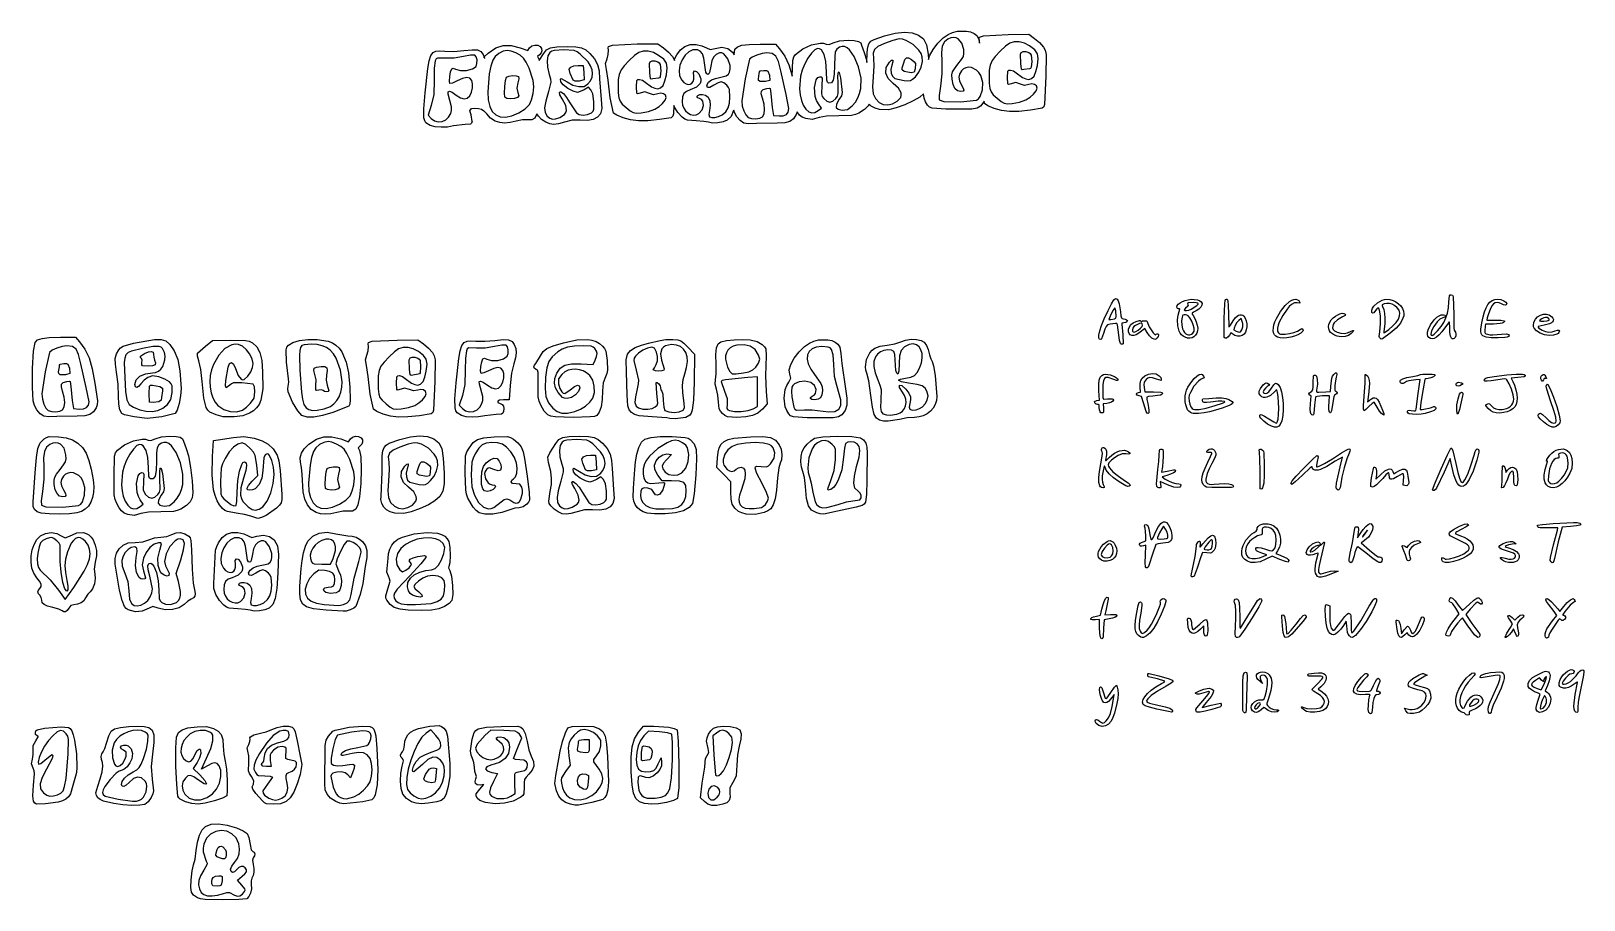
# Model space of a CAD drawing. Header units: metres. Extents: x -32.8 to -0.3, y -12.8 to 5.4.
import ezdxf

# ---------------------------------------------------------------- set-up
doc = ezdxf.new("R2010")
doc.units = ezdxf.units.M

msp = doc.modelspace()

# ---------------------------------------------------------------- linework, layer by layer
at = {"layer": '1', "color": 3}
for p, q in [((-15.842685, 5.191269), (-15.662436, 5.203417)), ((-15.662436, 5.203417), (-15.533451, 5.197137)), ((-15.182901, 5.179209), (-15.117046, 5.217403)), ((-15.117046, 5.217403), (-14.8967, 5.292428)), ((-14.8967, 5.292428), (-14.675701, 5.349508)), ((-14.59479, 5.227286), (-14.72174, 5.198981)), ((-14.675701, 5.349508), (-14.483274, 5.370933)), ((-14.521909, 5.220856), (-14.59479, 5.227286)), ((-14.446154, 5.197988), (-14.521909, 5.220856)), ((-14.483274, 5.370933), (-14.319534, 5.356699)), ((-14.319534, 5.356699), (-14.184596, 5.306805)), ((-14.184596, 5.306805), (-14.082607, 5.228232)), ((-14.082607, 5.228232), (-14.020524, 5.108016)), ((-13.783243, 5.137256), (-13.672704, 5.249086)), ((-13.672704, 5.249086), (-13.567394, 5.324183)), ((-13.574969, 5.225751), (-13.645725, 5.166546)), ((-13.513979, 5.250431), (-13.574969, 5.225751)), ((-13.567394, 5.324183), (-13.472277, 5.3642)), ((-13.455951, 5.258619), (-13.513979, 5.250431)), ((-13.472277, 5.3642), (-13.373858, 5.388751)), ((-13.402169, 5.251153), (-13.455951, 5.258619)), ((-13.353915, 5.22887), (-13.402169, 5.251153)), ((-13.373858, 5.388751), (-13.182738, 5.393526)), ((-13.279123, 5.143201), (-13.353915, 5.22887)), ((-13.182738, 5.393526), (-13.097849, 5.374782)), ((-13.097849, 5.374782), (-13.025284, 5.34264)), ((-13.025284, 5.34264), (-12.968948, 5.297617)), ((-12.968948, 5.297617), (-12.932748, 5.240228)), ((-12.932748, 5.240228), (-12.912556, 5.138933)), ((-12.915434, 5.238868), (-12.907427, 5.268063)), ((-12.910656, 5.189218), (-12.915434, 5.238868)), ((-12.907427, 5.268063), (-12.829207, 5.296506)), ((-12.829207, 5.296506), (-12.306987, 5.319502)), ((-12.306987, 5.319502), (-11.879424, 5.325103)), ((-11.879424, 5.325103), (-11.757071, 5.239388)), ((-11.757071, 5.239388), (-11.651773, 5.150826)), ((-24.433455, 4.771341), (-24.39811, 4.878777)), ((-24.39811, 4.878777), (-24.351999, 4.943523)), ((-24.351999, 4.943523), (-24.290813, 4.97469)), ((-24.290813, 4.97469), (-24.210241, 4.981389)), ((-24.210241, 4.981389), (-24.105972, 4.972731)), ((-24.105972, 4.972731), (-23.919219, 4.968527)), ((-23.919219, 4.968527), (-23.706962, 4.985206)), ((-23.565028, 4.888799), (-23.716666, 4.858177)), ((-23.706962, 4.985206), (-23.533914, 5.003332)), ((-23.475033, 4.891203), (-23.565028, 4.888799)), ((-23.533914, 5.003332), (-23.421019, 4.997876)), ((-23.445236, 4.855303), (-23.475033, 4.891203)), ((-23.421019, 4.997876), (-23.349968, 4.965022)), ((-23.349968, 4.965022), (-23.302448, 4.900957)), ((-23.302448, 4.900957), (-23.283768, 4.851749)), ((-23.283768, 4.851749), (-23.199097, 4.933545)), ((-23.199097, 4.933545), (-23.03757, 5.039532)), ((-22.974251, 4.926318), (-23.050098, 4.860752)), ((-23.03757, 5.039532), (-22.881121, 5.09193)), ((-22.885544, 4.971995), (-22.974251, 4.926318)), ((-22.796666, 4.989202), (-22.885544, 4.971995)), ((-22.881121, 5.09193), (-22.716128, 5.093003)), ((-22.715206, 4.975037), (-22.796666, 4.989202)), ((-22.716128, 5.093003), (-22.528975, 5.045018)), ((-22.620146, 4.93799), (-22.715206, 4.975037)), ((-22.529247, 4.886518), (-22.620146, 4.93799)), ((-22.460267, 4.829074), (-22.529247, 4.886518)), ((-22.528975, 5.045018), (-22.367402, 4.987839)), ((-22.367402, 4.987839), (-22.328682, 5.045018)), ((-22.328682, 5.045018), (-22.283059, 5.083087)), ((-22.283059, 5.083087), (-22.220741, 5.100685)), ((-22.220741, 5.100685), (-22.156456, 5.096278)), ((-22.124723, 4.898483), (-22.162527, 4.858095)), ((-22.156456, 5.096278), (-22.104935, 5.06833)), ((-22.132614, 4.777995), (-22.041962, 4.91742)), ((-22.08888, 4.935978), (-22.124723, 4.898483)), ((-22.104935, 5.06833), (-22.078316, 5.02665)), ((-22.073187, 4.980616), (-22.08888, 4.935978)), ((-22.078316, 5.02665), (-22.073187, 4.980616)), ((-22.041962, 4.91742), (-21.978718, 4.998619)), ((-21.978718, 4.998619), (-21.895419, 5.044536)), ((-21.905414, 4.945242), (-21.948288, 4.875047)), ((-21.86592, 4.972138), (-21.905414, 4.945242)), ((-21.895419, 5.044536), (-21.75986, 5.064931)), ((-21.81197, 4.988501), (-21.86592, 4.972138)), ((-21.611204, 4.998604), (-21.81197, 4.988501)), ((-21.75986, 5.064931), (-21.539834, 5.069561)), ((-21.39534, 4.985312), (-21.611204, 4.998604)), ((-21.539834, 5.069561), (-21.360684, 5.064821)), ((-21.333759, 4.959206), (-21.39534, 4.985312)), ((-21.360684, 5.064821), (-21.240793, 5.044836)), ((-21.268482, 4.911317), (-21.333759, 4.959206)), ((-21.105102, 4.745893), (-21.268482, 4.911317)), ((-21.240793, 5.044836), (-21.151881, 5.000956)), ((-21.151881, 5.000956), (-21.065673, 4.924532)), ((-21.065673, 4.924532), (-20.967959, 4.810311)), ((-20.708952, 4.810945), (-20.681461, 4.902734)), ((-20.682813, 5.043052), (-20.674806, 5.072247)), ((-20.678035, 4.993402), (-20.682813, 5.043052)), ((-20.681461, 4.902734), (-20.678035, 4.993402)), ((-20.674806, 5.072247), (-20.596586, 5.10069)), ((-20.596586, 5.10069), (-20.074367, 5.123686)), ((-20.134059, 4.878596), (-20.247222, 4.775291)), ((-20.045174, 4.94258), (-20.134059, 4.878596)), ((-20.074367, 5.123686), (-19.646804, 5.129287)), ((-19.951519, 4.971892), (-20.045174, 4.94258)), ((-19.847599, 4.971599), (-19.951519, 4.971892)), ((-19.738492, 4.942406), (-19.847599, 4.971599)), ((-19.629277, 4.885015), (-19.738492, 4.942406)), ((-19.646804, 5.129287), (-19.524451, 5.043571)), ((-19.522642, 4.803947), (-19.629277, 4.885015)), ((-19.524451, 5.043571), (-19.419153, 4.95501)), ((-19.419153, 4.95501), (-19.337805, 4.862452)), ((-19.286206, 4.819006), (-19.248794, 4.896076)), ((-19.248794, 4.896076), (-19.17206, 5.003131)), ((-19.17206, 5.003131), (-19.080139, 5.073566)), ((-19.076049, 4.885788), (-19.138625, 4.790528)), ((-19.080139, 5.073566), (-18.970452, 5.10873)), ((-18.998386, 4.958305), (-19.076049, 4.885788)), ((-18.91034, 4.998964), (-18.998386, 4.958305)), ((-18.970452, 5.10873), (-18.840421, 5.109974)), ((-18.816617, 4.998648), (-18.91034, 4.998964)), ((-18.840421, 5.109974), (-18.720303, 5.084213)), ((-18.755209, 4.971076), (-18.816617, 4.998648)), ((-18.713137, 4.916849), (-18.755209, 4.971076)), ((-18.720303, 5.084213), (-18.628754, 5.043622)), ((-18.68452, 4.823706), (-18.713137, 4.916849)), ((-18.628754, 5.043622), (-18.550725, 5.007096)), ((-18.550725, 5.007096), (-18.44466, 5.030644)), ((-18.425279, 4.90384), (-18.476581, 4.849759)), ((-18.44466, 5.030644), (-18.302605, 5.055167)), ((-18.354382, 4.936904), (-18.425279, 4.90384)), ((-18.306983, 4.937265), (-18.354382, 4.936904)), ((-18.260417, 4.91355), (-18.306983, 4.937265)), ((-18.302605, 5.055167), (-18.17951, 5.028843)), ((-18.18, 4.813163), (-18.260417, 4.91355)), ((-18.17951, 5.028843), (-18.080274, 4.953901)), ((-18.080274, 4.953901), (-18.048279, 4.898823)), ((-18.048279, 4.898823), (-18.03001, 5.012196)), ((-18.03001, 5.012196), (-17.976603, 5.063361)), ((-17.976603, 5.063361), (-17.884303, 5.095332)), ((-17.884303, 5.095332), (-17.732439, 5.112249)), ((-17.732439, 5.112249), (-17.50034, 5.11825)), ((-17.575478, 4.889358), (-17.673004, 4.846092)), ((-17.462581, 4.922758), (-17.575478, 4.889358)), ((-17.50034, 5.11825), (-17.183719, 5.120432)), ((-17.361477, 4.936395), (-17.462581, 4.922758)), ((-17.247897, 4.923175), (-17.361477, 4.936395)), ((-17.171392, 4.86937), (-17.247897, 4.923175)), ((-17.183719, 5.120432), (-17.098497, 5.021668)), ((-17.098497, 5.021668), (-16.986373, 4.867371)), ((-16.800148, 4.855773), (-16.762348, 4.905506)), ((-16.762348, 4.905506), (-16.61215, 5.019999)), ((-16.61215, 5.019999), (-16.426058, 5.102934)), ((-16.429262, 4.930436), (-16.505051, 4.823722)), ((-16.357866, 5.003492), (-16.429262, 4.930436)), ((-16.426058, 5.102934), (-16.246921, 5.140208)), ((-16.301518, 5.029874), (-16.357866, 5.003492)), ((-16.258049, 5.02101), (-16.301518, 5.029874)), ((-16.220266, 4.997121), (-16.258049, 5.02101)), ((-16.246921, 5.140208), (-16.173351, 5.137315)), ((-16.161892, 4.904625), (-16.220266, 4.997121)), ((-16.173351, 5.137315), (-16.117588, 5.117718)), ((-16.126668, 4.753094), (-16.161892, 4.904625)), ((-16.117588, 5.117718), (-16.060776, 5.113298)), ((-16.060776, 5.113298), (-15.971099, 5.148347)), ((-15.971099, 5.148347), (-15.842685, 5.191269)), ((-15.929065, 4.960368), (-15.942244, 4.856283)), ((-15.897618, 5.017258), (-15.929065, 4.960368)), ((-15.839954, 5.055626), (-15.897618, 5.017258)), ((-15.787577, 5.072614), (-15.839954, 5.055626)), ((-15.734978, 5.069025), (-15.787577, 5.072614)), ((-15.682625, 5.045345), (-15.734978, 5.069025)), ((-15.630989, 5.002061), (-15.682625, 5.045345)), ((-15.531749, 4.858623), (-15.630989, 5.002061)), ((-15.533451, 5.197137), (-15.446185, 5.178259)), ((-15.446185, 5.178259), (-15.396708, 5.145292)), ((-15.396708, 5.145292), (-15.381089, 5.096747)), ((-15.381089, 5.096747), (-15.323848, 4.944544)), ((-15.323848, 4.944544), (-15.277113, 4.790754)), ((-15.26696, 4.735588), (-15.263182, 4.953625)), ((-15.263182, 4.953625), (-15.250971, 5.056343)), ((-15.250971, 5.056343), (-15.225877, 5.128529)), ((-15.225877, 5.128529), (-15.182901, 5.179209)), ((-15.111299, 5.00796), (-15.137733, 4.930072)), ((-15.137733, 4.930072), (-15.127489, 4.819822)), ((-15.035667, 5.070745), (-15.111299, 5.00796)), ((-14.898317, 5.13568), (-15.035667, 5.070745)), ((-14.72174, 5.198981), (-14.898317, 5.13568)), ((-14.298655, 5.112686), (-14.446154, 5.197988)), ((-14.177566, 4.990867), (-14.298655, 5.112686)), ((-14.134823, 4.922354), (-14.177566, 4.990867)), ((-14.108159, 4.85202), (-14.134823, 4.922354)), ((-14.020524, 5.108016), (-13.986732, 4.907288)), ((-13.986732, 4.907288), (-13.981054, 4.801061)), ((-13.956627, 4.876316), (-13.883165, 5.006922)), ((-13.883165, 5.006922), (-13.783243, 5.137256)), ((-13.68903, 5.074595), (-13.707169, 4.941528)), ((-13.707169, 4.941528), (-13.702427, 4.758981)), ((-13.645725, 5.166546), (-13.68903, 5.074595)), ((-13.241838, 5.008312), (-13.279123, 5.143201)), ((-13.248643, 4.861433), (-13.236919, 4.923971)), ((-13.236919, 4.923971), (-13.241838, 5.008312)), ((-12.912556, 5.138933), (-12.910656, 5.189218)), ((-12.479842, 4.971107), (-12.584614, 4.86054)), ((-12.366679, 5.074413), (-12.479842, 4.971107)), ((-12.277794, 5.138396), (-12.366679, 5.074413)), ((-12.184139, 5.167708), (-12.277794, 5.138396)), ((-12.080219, 5.167416), (-12.184139, 5.167708)), ((-11.971113, 5.138222), (-12.080219, 5.167416)), ((-12.054865, 4.908825), (-12.039579, 4.945973)), ((-12.047809, 4.715034), (-12.054865, 4.908825)), ((-12.039579, 4.945973), (-11.996991, 4.965881)), ((-11.996991, 4.965881), (-11.93843, 4.966276)), ((-11.861897, 5.080831), (-11.971113, 5.138222)), ((-11.93843, 4.966276), (-11.875228, 4.944882)), ((-11.875228, 4.944882), (-11.846124, 4.923016)), ((-11.755262, 4.999763), (-11.861897, 5.080831)), ((-11.846124, 4.923016), (-11.828449, 4.890222)), ((-11.828449, 4.890222), (-11.817328, 4.759666)), ((-11.698534, 4.919846), (-11.755262, 4.999763)), ((-11.682689, 4.818551), (-11.698534, 4.919846)), ((-11.651773, 5.150826), (-11.570425, 5.058268)), ((-11.570425, 5.058268), (-11.53434, 4.994162)), ((-11.53434, 4.994162), (-11.516581, 4.906177)), ((-11.516581, 4.906177), (-11.518316, 4.452539)), ((-24.518, 4.101778), (-24.462345, 4.612103)), ((-24.462345, 4.612103), (-24.433455, 4.771341)), ((-24.324522, 4.618608), (-24.329245, 4.365961)), ((-24.306029, 4.767165), (-24.324522, 4.618608)), ((-24.286466, 4.809077), (-24.306029, 4.767165)), ((-24.256963, 4.829293), (-24.286466, 4.809077)), ((-24.094966, 4.824528), (-24.256963, 4.829293)), ((-23.909257, 4.82309), (-24.094966, 4.824528)), ((-23.985146, 4.541372), (-23.960794, 4.602925)), ((-23.960794, 4.602925), (-23.92776, 4.614415)), ((-23.92776, 4.614415), (-23.880169, 4.595869)), ((-23.716666, 4.858177), (-23.909257, 4.82309)), ((-23.880169, 4.595869), (-23.777319, 4.565799)), ((-23.777319, 4.565799), (-23.647492, 4.568896)), ((-23.647492, 4.568896), (-23.526738, 4.600208)), ((-23.526738, 4.600208), (-23.451108, 4.654786)), ((-23.451108, 4.654786), (-23.431112, 4.715739)), ((-23.429875, 4.789696), (-23.445236, 4.855303)), ((-23.431112, 4.715739), (-23.429875, 4.789696)), ((-23.293496, 4.842352), (-23.283768, 4.851749)), ((-23.283768, 4.851749), (-23.270993, 4.818095)), ((-23.140463, 4.65754), (-23.172698, 4.495328)), ((-23.100393, 4.783876), (-23.140463, 4.65754)), ((-23.050098, 4.860752), (-23.100393, 4.783876)), ((-22.404592, 4.744066), (-22.460267, 4.829074)), ((-22.342113, 4.615692), (-22.404592, 4.744066)), ((-22.253264, 4.357577), (-22.342113, 4.615692)), ((-22.162527, 4.858095), (-22.138835, 4.806822)), ((-22.138835, 4.806822), (-22.132614, 4.777995)), ((-21.948288, 4.875047), (-21.964643, 4.770465)), ((-21.964643, 4.770465), (-21.954306, 4.638356)), ((-21.954306, 4.638356), (-21.917102, 4.485578)), ((-21.497913, 4.592786), (-21.465072, 4.639172)), ((-21.477294, 4.505116), (-21.497913, 4.592786)), ((-21.465072, 4.639172), (-21.400943, 4.664087)), ((-21.400943, 4.664087), (-21.313077, 4.67445)), ((-21.313077, 4.67445), (-21.208306, 4.67445)), ((-21.208306, 4.67445), (-21.196812, 4.526283)), ((-21.053565, 4.663143), (-21.105102, 4.745893)), ((-21.022462, 4.581654), (-21.053565, 4.663143)), ((-21.012043, 4.50239), (-21.022462, 4.581654)), ((-20.967959, 4.810311), (-20.906058, 4.695213)), ((-20.906058, 4.695213), (-20.873595, 4.562491)), ((-20.873595, 4.562491), (-20.864191, 4.395394)), ((-20.738598, 4.712069), (-20.708952, 4.810945)), ((-20.719224, 4.591818), (-20.738598, 4.712069)), ((-20.685374, 4.363322), (-20.719224, 4.591818)), ((-20.415705, 4.578953), (-20.451784, 4.486086)), ((-20.351993, 4.664723), (-20.415705, 4.578953)), ((-20.247222, 4.775291), (-20.351993, 4.664723)), ((-19.822244, 4.713009), (-19.806959, 4.750157)), ((-19.815189, 4.519217), (-19.822244, 4.713009)), ((-19.806959, 4.750157), (-19.76437, 4.770065)), ((-19.76437, 4.770065), (-19.70581, 4.770459)), ((-19.70581, 4.770459), (-19.642607, 4.749066)), ((-19.642607, 4.749066), (-19.613504, 4.7272)), ((-19.613504, 4.7272), (-19.595829, 4.694405)), ((-19.595829, 4.694405), (-19.584707, 4.563849)), ((-19.584707, 4.563849), (-19.59404, 4.438691)), ((-19.465913, 4.724029), (-19.522642, 4.803947)), ((-19.466087, 4.477536), (-19.450069, 4.622735)), ((-19.450069, 4.622735), (-19.465913, 4.724029)), ((-19.337805, 4.862452), (-19.30172, 4.798346)), ((-19.30172, 4.798346), (-19.297512, 4.777498)), ((-19.297512, 4.777498), (-19.286206, 4.819006)), ((-19.181409, 4.681643), (-19.199696, 4.568247)), ((-19.199696, 4.568247), (-19.18878, 4.459458)), ((-19.138625, 4.790528), (-19.181409, 4.681643)), ((-18.895558, 4.524796), (-18.874258, 4.558585)), ((-18.874258, 4.558585), (-18.835523, 4.549306)), ((-18.663478, 4.679388), (-18.68452, 4.823706)), ((-18.637567, 4.52969), (-18.663478, 4.679388)), ((-18.534763, 4.656187), (-18.562309, 4.52612)), ((-18.511878, 4.769071), (-18.534763, 4.656187)), ((-18.476581, 4.849759), (-18.511878, 4.769071)), ((-18.133564, 4.674282), (-18.18, 4.813163)), ((-18.141538, 4.535442), (-18.129473, 4.602448)), ((-18.129473, 4.602448), (-18.133564, 4.674282)), ((-17.727998, 4.802856), (-17.819148, 4.393029)), ((-17.673004, 4.846092), (-17.727998, 4.802856)), ((-17.517263, 4.537329), (-17.503686, 4.558035)), ((-17.503686, 4.558035), (-17.424991, 4.570126)), ((-17.424991, 4.570126), (-17.372619, 4.567317)), ((-17.372619, 4.567317), (-17.341377, 4.554163)), ((-17.341377, 4.554163), (-17.310283, 4.468464)), ((-17.117068, 4.755939), (-17.171392, 4.86937)), ((-17.070031, 4.563844), (-17.117068, 4.755939)), ((-16.956982, 4.065253), (-17.070031, 4.563844)), ((-16.986373, 4.867371), (-16.900473, 4.68671)), ((-16.900473, 4.68671), (-16.832777, 4.458337)), ((-16.831532, 4.451894), (-16.820726, 4.780543)), ((-16.820726, 4.780543), (-16.800148, 4.855773)), ((-16.621969, 4.574872), (-16.654562, 4.445971)), ((-16.574577, 4.696365), (-16.621969, 4.574872)), ((-16.505051, 4.823722), (-16.574577, 4.696365)), ((-16.114866, 4.543239), (-16.126668, 4.753094)), ((-15.945101, 4.676332), (-15.952108, 4.486364)), ((-15.942244, 4.856283), (-15.945101, 4.676332)), ((-15.441016, 4.642604), (-15.531749, 4.858623)), ((-15.389826, 4.409795), (-15.441016, 4.642604)), ((-15.277113, 4.790754), (-15.26696, 4.735588)), ((-15.123155, 4.668511), (-15.136472, 4.433262)), ((-15.127489, 4.819822), (-15.123155, 4.668511)), ((-14.87079, 4.511012), (-14.862871, 4.628802)), ((-14.862871, 4.628802), (-14.795271, 4.740449)), ((-14.795271, 4.740449), (-14.749398, 4.781818)), ((-14.744608, 4.678214), (-14.764092, 4.59137)), ((-14.764092, 4.59137), (-14.759736, 4.511933)), ((-14.749398, 4.781818), (-14.725325, 4.784821)), ((-14.72356, 4.750079), (-14.744608, 4.678214)), ((-14.725325, 4.784821), (-14.72356, 4.750079)), ((-14.531817, 4.578532), (-14.531151, 4.622634)), ((-14.484964, 4.546812), (-14.531817, 4.578532)), ((-14.531151, 4.622634), (-14.495903, 4.728285)), ((-14.495903, 4.728285), (-14.4713, 4.797153)), ((-14.4713, 4.797153), (-14.440287, 4.830465)), ((-14.440287, 4.830465), (-14.397389, 4.830707)), ((-14.397389, 4.830707), (-14.33713, 4.800365)), ((-14.33713, 4.800365), (-14.275845, 4.752411)), ((-14.259059, 4.601285), (-14.276255, 4.531892)), ((-14.275845, 4.752411), (-14.252003, 4.715316)), ((-14.252003, 4.715316), (-14.259059, 4.601285)), ((-14.180811, 4.530533), (-14.129315, 4.640819)), ((-14.129315, 4.640819), (-14.103376, 4.752926)), ((-14.103376, 4.752926), (-14.108159, 4.85202)), ((-13.981054, 4.801061), (-13.956627, 4.876316)), ((-13.702427, 4.758981), (-13.698233, 4.4991)), ((-13.474289, 4.538895), (-13.435912, 4.605449)), ((-13.435912, 4.605449), (-13.361341, 4.700475)), ((-13.361341, 4.700475), (-13.28684, 4.795376)), ((-13.289135, 4.55956), (-13.33046, 4.492116)), ((-13.245262, 4.601229), (-13.289135, 4.55956)), ((-13.28684, 4.795376), (-13.248643, 4.861433)), ((-13.194223, 4.626385), (-13.245262, 4.601229)), ((-13.138594, 4.635629), (-13.194223, 4.626385)), ((-13.080952, 4.629564), (-13.138594, 4.635629)), ((-12.969939, 4.573921), (-13.080952, 4.629564)), ((-12.921722, 4.525547), (-12.969939, 4.573921)), ((-12.684404, 4.681902), (-12.705843, 4.571758)), ((-12.705843, 4.571758), (-12.704826, 4.299416)), ((-12.648326, 4.77477), (-12.684404, 4.681902)), ((-12.584614, 4.86054), (-12.648326, 4.77477)), ((-12.325328, 4.418972), (-12.315321, 4.553289)), ((-12.315321, 4.553289), (-12.295457, 4.573187)), ((-12.295457, 4.573187), (-12.259146, 4.577214)), ((-12.259146, 4.577214), (-12.196632, 4.559785)), ((-12.196632, 4.559785), (-12.139268, 4.51788)), ((-12.034333, 4.594714), (-12.047809, 4.715034)), ((-12.014704, 4.58184), (-12.034333, 4.594714)), ((-11.979605, 4.587648), (-12.014704, 4.58184)), ((-11.866716, 4.605051), (-11.979605, 4.587648)), ((-11.841717, 4.611355), (-11.866716, 4.605051)), ((-11.82666, 4.634507), (-11.841717, 4.611355)), ((-11.817328, 4.759666), (-11.82666, 4.634507)), ((-11.72827, 4.544216), (-11.698708, 4.673352)), ((-11.698708, 4.673352), (-11.682689, 4.818551)), ((-24.329245, 4.365961), (-24.337289, 4.06191)), ((-24.008382, 4.345649), (-24.002673, 4.441593)), ((-23.99728, 4.295598), (-24.008382, 4.345649)), ((-24.002673, 4.441593), (-23.985146, 4.541372)), ((-23.942823, 4.305978), (-23.99728, 4.295598)), ((-23.844059, 4.350814), (-23.942823, 4.305978)), ((-23.734121, 4.399941), (-23.844059, 4.350814)), ((-23.647184, 4.417813), (-23.734121, 4.399941)), ((-23.582608, 4.404451), (-23.647184, 4.417813)), ((-23.539752, 4.359872), (-23.582608, 4.404451)), ((-23.521658, 4.29189), (-23.539752, 4.359872)), ((-23.524192, 4.205884), (-23.521658, 4.29189)), ((-23.172698, 4.495328), (-23.204221, 4.123352)), ((-22.856671, 4.095919), (-22.850612, 4.230107)), ((-22.850612, 4.230107), (-22.834371, 4.358533)), ((-22.834371, 4.358533), (-22.812417, 4.428582)), ((-22.812417, 4.428582), (-22.763083, 4.449573)), ((-22.763083, 4.449573), (-22.685325, 4.460511)), ((-22.685325, 4.460511), (-22.608334, 4.459521)), ((-22.608334, 4.459521), (-22.561301, 4.444726)), ((-22.576641, 4.308947), (-22.597367, 4.199194)), ((-22.557764, 4.396798), (-22.576641, 4.308947)), ((-22.561301, 4.444726), (-22.557764, 4.396798)), ((-22.256726, 4.088255), (-22.243926, 4.229151)), ((-22.243926, 4.229151), (-22.253264, 4.357577)), ((-21.884472, 4.327056), (-21.934167, 4.130319)), ((-21.917102, 4.485578), (-21.891237, 4.395689)), ((-21.891237, 4.395689), (-21.884472, 4.327056)), ((-21.681742, 4.384261), (-21.667521, 4.403598)), ((-21.672595, 4.327842), (-21.681742, 4.384261)), ((-21.624593, 4.264277), (-21.672595, 4.327842)), ((-21.667521, 4.403598), (-21.544945, 4.331768)), ((-21.529162, 4.192677), (-21.624593, 4.264277)), ((-21.544945, 4.331768), (-21.424387, 4.263441)), ((-21.417764, 4.36795), (-21.477294, 4.505116)), ((-21.424387, 4.263441), (-21.302135, 4.229924)), ((-21.375019, 4.342927), (-21.417764, 4.36795)), ((-21.294551, 4.345577), (-21.375019, 4.342927)), ((-21.302135, 4.229924), (-21.188305, 4.23155)), ((-21.190591, 4.369854), (-21.294551, 4.345577)), ((-21.196812, 4.526283), (-21.190591, 4.369854)), ((-21.188305, 4.23155), (-21.107374, 4.287591)), ((-21.107374, 4.287591), (-21.054249, 4.354394)), ((-21.054249, 4.354394), (-21.022555, 4.426315)), ((-21.022555, 4.426315), (-21.012043, 4.50239)), ((-20.864191, 4.395394), (-20.834632, 3.95801)), ((-20.639987, 3.99416), (-20.685374, 4.363322)), ((-20.451784, 4.486086), (-20.473223, 4.375942)), ((-20.473223, 4.375942), (-20.472205, 4.1036)), ((-20.092707, 4.223156), (-20.082701, 4.357472)), ((-20.082701, 4.357472), (-20.062836, 4.377371)), ((-20.062836, 4.377371), (-20.026526, 4.381398)), ((-20.026526, 4.381398), (-19.964012, 4.363969)), ((-19.964012, 4.363969), (-19.906648, 4.322064)), ((-19.906648, 4.322064), (-19.778683, 4.225502)), ((-19.801713, 4.398898), (-19.815189, 4.519217)), ((-19.782084, 4.386023), (-19.801713, 4.398898)), ((-19.746985, 4.391832), (-19.782084, 4.386023)), ((-19.634096, 4.409235), (-19.746985, 4.391832)), ((-19.609097, 4.415539), (-19.634096, 4.409235)), ((-19.59404, 4.438691), (-19.609097, 4.415539)), ((-19.585805, 4.201983), (-19.535467, 4.256692)), ((-19.535467, 4.256692), (-19.49565, 4.348399)), ((-19.49565, 4.348399), (-19.466087, 4.477536)), ((-19.18878, 4.459458), (-19.143959, 4.364391)), ((-19.143959, 4.364391), (-19.09896, 4.316097)), ((-19.09896, 4.316097), (-19.052184, 4.286622)), ((-19.052184, 4.286622), (-19.006482, 4.27499)), ((-19.006482, 4.27499), (-18.964704, 4.280221)), ((-18.964704, 4.280221), (-18.929701, 4.301337)), ((-18.929701, 4.301337), (-18.904325, 4.33736)), ((-18.904325, 4.33736), (-18.891425, 4.387312)), ((-18.893853, 4.450214), (-18.895558, 4.524796)), ((-18.891425, 4.387312), (-18.893853, 4.450214)), ((-18.761783, 4.296842), (-18.837043, 4.218128)), ((-18.835523, 4.549306), (-18.784927, 4.494686)), ((-18.784927, 4.494686), (-18.743064, 4.391513)), ((-18.745103, 4.342649), (-18.761783, 4.296842)), ((-18.743064, 4.391513), (-18.745103, 4.342649)), ((-18.620916, 4.496901), (-18.637567, 4.52969)), ((-18.600056, 4.486854), (-18.620916, 4.496901)), ((-18.619419, 4.263457), (-18.586591, 4.321261)), ((-18.606833, 4.214404), (-18.619419, 4.263457)), ((-18.579464, 4.496287), (-18.600056, 4.486854)), ((-18.586591, 4.321261), (-18.521631, 4.372944)), ((-18.562309, 4.52612), (-18.579464, 4.496287)), ((-18.469086, 4.258187), (-18.558517, 4.209267)), ((-18.521631, 4.372944), (-18.437818, 4.403638)), ((-18.382443, 4.309937), (-18.469086, 4.258187)), ((-18.437818, 4.403638), (-18.211451, 4.45647)), ((-18.317329, 4.327271), (-18.382443, 4.309937)), ((-18.261481, 4.310217), (-18.317329, 4.327271)), ((-18.202635, 4.258803), (-18.261481, 4.310217)), ((-18.211451, 4.45647), (-18.165523, 4.488869)), ((-18.16779, 4.214948), (-18.202635, 4.258803)), ((-18.165523, 4.488869), (-18.141538, 4.535442)), ((-17.819148, 4.393029), (-17.887408, 3.931517)), ((-17.536812, 4.391458), (-17.520628, 4.501878)), ((-17.534797, 4.356907), (-17.536812, 4.391458)), ((-17.501534, 4.335444), (-17.534797, 4.356907)), ((-17.520628, 4.501878), (-17.517263, 4.537329)), ((-17.390602, 4.334186), (-17.501534, 4.335444)), ((-17.300144, 4.357869), (-17.390602, 4.334186)), ((-17.310283, 4.468464), (-17.300144, 4.357869)), ((-16.832777, 4.458337), (-16.831532, 4.451894)), ((-16.654562, 4.445971), (-16.675871, 4.18324)), ((-16.361655, 4.213314), (-16.329116, 4.371665)), ((-16.329116, 4.371665), (-16.296369, 4.420215)), ((-16.296369, 4.420215), (-16.253181, 4.438105)), ((-16.253181, 4.438105), (-16.22216, 4.433443)), ((-16.22216, 4.433443), (-16.207361, 4.409798)), ((-16.214735, 4.247605), (-16.22, 4.07597)), ((-16.207361, 4.409798), (-16.214735, 4.247605)), ((-16.105749, 4.36312), (-16.114866, 4.543239)), ((-16.091555, 4.323821), (-16.105749, 4.36312)), ((-16.068452, 4.305634), (-16.091555, 4.323821)), ((-16.011862, 4.306789), (-16.068452, 4.305634)), ((-15.973721, 4.365107), (-16.011862, 4.306789)), ((-15.952108, 4.486364), (-15.973721, 4.365107)), ((-15.875634, 4.456233), (-15.865627, 4.532084)), ((-15.871502, 4.305593), (-15.875634, 4.456233)), ((-15.86669, 4.083892), (-15.871502, 4.305593)), ((-15.865627, 4.532084), (-15.856785, 4.538666)), ((-15.856785, 4.538666), (-15.846166, 4.522592)), ((-15.846166, 4.522592), (-15.82194, 4.4172)), ((-15.82194, 4.4172), (-15.783473, 4.106895)), ((-15.395859, 4.190342), (-15.389826, 4.409795)), ((-15.136472, 4.433262), (-15.147801, 4.223435)), ((-14.820844, 4.397085), (-14.87079, 4.511012)), ((-14.714847, 4.297029), (-14.820844, 4.397085)), ((-14.759736, 4.511933), (-14.733034, 4.446863)), ((-14.733034, 4.446863), (-14.685484, 4.403119)), ((-14.603969, 4.199366), (-14.714847, 4.297029)), ((-14.685484, 4.403119), (-14.489253, 4.356157)), ((-14.489253, 4.356157), (-14.409931, 4.34939)), ((-14.340903, 4.518408), (-14.484964, 4.546812)), ((-14.409931, 4.34939), (-14.356158, 4.356464)), ((-14.356158, 4.356464), (-14.309794, 4.383569)), ((-14.276255, 4.531892), (-14.340903, 4.518408)), ((-14.309794, 4.383569), (-14.252701, 4.436898)), ((-14.252701, 4.436898), (-14.180811, 4.530533)), ((-13.728748, 4.23812), (-13.754105, 4.047078)), ((-13.698233, 4.4991), (-13.728748, 4.23812)), ((-13.486451, 4.475069), (-13.474289, 4.538895)), ((-13.482375, 4.388228), (-13.486451, 4.475069)), ((-13.462497, 4.276633), (-13.482375, 4.388228)), ((-13.424656, 4.19431), (-13.462497, 4.276633)), ((-13.33046, 4.492116), (-13.344532, 4.425738)), ((-13.344532, 4.425738), (-13.331392, 4.354733)), ((-13.331392, 4.354733), (-13.291078, 4.273406)), ((-13.291078, 4.273406), (-13.2505, 4.199934)), ((-12.8818, 4.464276), (-12.921722, 4.525547)), ((-12.842527, 4.319694), (-12.8818, 4.464276)), ((-12.848951, 4.159727), (-12.842527, 4.319694)), ((-12.704826, 4.299416), (-12.691467, 4.188925)), ((-12.316976, 4.290926), (-12.325328, 4.418972)), ((-12.302042, 4.275406), (-12.316976, 4.290926)), ((-12.275939, 4.281063), (-12.302042, 4.275406)), ((-12.152601, 4.315208), (-12.275939, 4.281063)), ((-12.049953, 4.284422), (-12.152601, 4.315208)), ((-12.139268, 4.51788), (-12.011303, 4.421318)), ((-11.965235, 4.255789), (-12.049953, 4.284422)), ((-12.011303, 4.421318), (-11.940894, 4.390961)), ((-11.879585, 4.273214), (-11.965235, 4.255789)), ((-11.940894, 4.390961), (-11.879548, 4.379659)), ((-11.813716, 4.286232), (-11.879585, 4.273214)), ((-11.879548, 4.379659), (-11.818425, 4.397799)), ((-11.818425, 4.397799), (-11.768088, 4.452508)), ((-11.757788, 4.275703), (-11.813716, 4.286232)), ((-11.768088, 4.452508), (-11.72827, 4.544216)), ((-11.718971, 4.244768), (-11.757788, 4.275703)), ((-11.704439, 4.196564), (-11.718971, 4.244768)), ((-11.518316, 4.452539), (-11.549389, 3.855753)), ((-24.545462, 3.766658), (-24.518, 4.101778)), ((-24.337289, 4.06191), (-24.389942, 3.83508)), ((-24.037789, 4.123965), (-24.009567, 4.136699)), ((-24.033334, 4.074465), (-24.037789, 4.123965)), ((-23.964186, 3.810031), (-24.033334, 4.074465)), ((-24.009567, 4.136699), (-23.951491, 4.113024)), ((-23.951491, 4.113024), (-23.86638, 4.053298)), ((-23.86638, 4.053298), (-23.776029, 3.994411)), ((-23.776029, 3.994411), (-23.698889, 3.97194)), ((-23.698889, 3.97194), (-23.634779, 3.985874)), ((-23.634779, 3.985874), (-23.583518, 4.036202)), ((-23.583518, 4.036202), (-23.545448, 4.115955)), ((-23.545448, 4.115955), (-23.524192, 4.205884)), ((-23.204221, 4.123352), (-23.195208, 3.95452)), ((-23.195208, 3.95452), (-23.163935, 3.817088)), ((-22.848081, 4.008586), (-22.856671, 4.095919)), ((-22.808452, 3.984731), (-22.848081, 4.008586)), ((-22.731599, 3.974575), (-22.808452, 3.984731)), ((-22.646371, 3.979117), (-22.731599, 3.974575)), ((-22.58162, 3.999356), (-22.646371, 3.979117)), ((-22.597367, 4.199194), (-22.576659, 4.108603)), ((-22.556081, 4.03578), (-22.58162, 3.999356)), ((-22.576659, 4.108603), (-22.556081, 4.03578)), ((-22.334753, 3.855304), (-22.288169, 3.956451)), ((-22.288169, 3.956451), (-22.256726, 4.088255)), ((-21.991621, 3.929105), (-22.015028, 3.785691)), ((-21.934167, 4.130319), (-21.991621, 3.929105)), ((-21.706476, 4.109041), (-21.695337, 4.122715)), ((-21.693182, 4.05702), (-21.706476, 4.109041)), ((-21.695337, 4.122715), (-21.676897, 4.122209)), ((-21.647146, 3.974174), (-21.693182, 4.05702)), ((-21.676897, 4.122209), (-21.623244, 4.083683)), ((-21.572438, 3.835885), (-21.647146, 3.974174)), ((-21.623244, 4.083683), (-21.555775, 4.003515)), ((-21.555775, 4.003515), (-21.484748, 3.891757)), ((-21.419642, 4.1342), (-21.529162, 4.192677)), ((-21.32937, 4.110005), (-21.419642, 4.1342)), ((-21.267851, 4.12651), (-21.32937, 4.110005)), ((-21.189164, 4.166192), (-21.267851, 4.12651)), ((-21.098251, 4.222379), (-21.189164, 4.166192)), ((-21.045957, 4.164595), (-21.098251, 4.222379)), ((-21.003379, 4.075987), (-21.045957, 4.164595)), ((-20.981813, 3.920713), (-21.003379, 4.075987)), ((-20.98242, 3.755852), (-20.981813, 3.920713)), ((-20.834632, 3.95801), (-20.818719, 3.769691)), ((-20.572189, 3.677737), (-20.639987, 3.99416)), ((-20.472205, 4.1036), (-20.458847, 3.993109)), ((-20.458847, 3.993109), (-20.436702, 3.922513)), ((-20.436702, 3.922513), (-20.391406, 3.864396)), ((-20.084356, 4.095109), (-20.092707, 4.223156)), ((-20.069422, 4.079589), (-20.084356, 4.095109)), ((-20.043318, 4.085247), (-20.069422, 4.079589)), ((-19.919981, 4.119392), (-20.043318, 4.085247)), ((-19.817332, 4.088605), (-19.919981, 4.119392)), ((-19.732615, 4.059973), (-19.817332, 4.088605)), ((-19.778683, 4.225502), (-19.708273, 4.195145)), ((-19.646965, 4.077398), (-19.732615, 4.059973)), ((-19.708273, 4.195145), (-19.646927, 4.183842)), ((-19.581096, 4.090415), (-19.646965, 4.077398)), ((-19.646927, 4.183842), (-19.585805, 4.201983)), ((-19.525167, 4.079887), (-19.581096, 4.090415)), ((-19.544647, 3.877348), (-19.491795, 3.944334)), ((-19.486351, 4.048952), (-19.525167, 4.079887)), ((-19.491795, 3.944334), (-19.471818, 4.000748)), ((-19.471818, 4.000748), (-19.486351, 4.048952)), ((-19.127806, 4.013608), (-19.136105, 3.914275)), ((-19.136105, 3.914275), (-19.126974, 3.842762)), ((-19.099701, 4.083486), (-19.127806, 4.013608)), ((-19.046972, 4.130897), (-19.099701, 4.083486)), ((-18.964803, 4.162829), (-19.046972, 4.130897)), ((-18.837043, 4.218128), (-18.964803, 4.162829)), ((-18.82566, 4.021187), (-18.808526, 4.047642)), ((-18.809099, 3.998686), (-18.82566, 4.021187)), ((-18.769281, 3.978875), (-18.809099, 3.998686)), ((-18.808526, 4.047642), (-18.765118, 4.062853)), ((-18.731874, 3.958116), (-18.769281, 3.978875)), ((-18.765118, 4.062853), (-18.707432, 4.064784)), ((-18.70606, 3.925488), (-18.731874, 3.958116)), ((-18.707432, 4.064784), (-18.647462, 4.051404)), ((-18.688541, 3.837775), (-18.70606, 3.925488)), ((-18.647462, 4.051404), (-18.591923, 4.008373)), ((-18.558517, 4.209267), (-18.606833, 4.214404)), ((-18.591923, 4.008373), (-18.558435, 3.935022)), ((-18.558435, 3.935022), (-18.549157, 3.839863)), ((-18.146955, 4.166884), (-18.16779, 4.214948)), ((-18.134216, 4.010617), (-18.146955, 4.166884)), ((-18.143304, 3.884398), (-18.134216, 4.010617)), ((-17.887408, 3.931517), (-17.876299, 3.824463)), ((-17.478823, 4.079397), (-17.47569, 4.135889)), ((-17.453486, 3.988774), (-17.478823, 4.079397)), ((-17.47569, 4.135889), (-17.439214, 4.169308)), ((-17.42076, 3.864025), (-17.453486, 3.988774)), ((-17.439214, 4.169308), (-17.364524, 4.190713)), ((-17.364524, 4.190713), (-17.316663, 4.198068)), ((-17.316663, 4.198068), (-17.291451, 4.189204)), ((-17.291451, 4.189204), (-17.278358, 4.085409)), ((-17.278358, 4.085409), (-17.250135, 3.794015)), ((-16.899739, 3.770162), (-16.956982, 4.065253)), ((-16.675871, 4.18324), (-16.664845, 4.058057)), ((-16.664845, 4.058057), (-16.639537, 3.94276)), ((-16.639537, 3.94276), (-16.600076, 3.841674)), ((-16.347538, 4.024502), (-16.361655, 4.213314)), ((-16.321963, 3.937877), (-16.347538, 4.024502)), ((-16.283502, 3.866681), (-16.321963, 3.937877)), ((-16.22, 4.07597), (-16.204008, 4.026671)), ((-16.204008, 4.026671), (-16.172062, 3.979494)), ((-16.172062, 3.979494), (-16.109318, 3.923685)), ((-16.109318, 3.923685), (-16.044311, 3.901883)), ((-16.044311, 3.901883), (-15.979172, 3.923736)), ((-15.979172, 3.923736), (-15.916082, 3.979494)), ((-15.916082, 3.979494), (-15.883052, 4.028432)), ((-15.846009, 3.964517), (-15.901287, 3.864469)), ((-15.883052, 4.028432), (-15.86669, 4.083892)), ((-15.800898, 4.03763), (-15.846009, 3.964517)), ((-15.783473, 4.106895), (-15.800898, 4.03763)), ((-15.573716, 3.8276), (-15.508987, 3.905945)), ((-15.508987, 3.905945), (-15.457645, 3.993268)), ((-15.457645, 3.993268), (-15.419875, 4.088443)), ((-15.419875, 4.088443), (-15.395859, 4.190342)), ((-15.147801, 4.223435), (-15.133912, 4.080123)), ((-15.133912, 4.080123), (-15.089072, 3.97951)), ((-15.089072, 3.97951), (-15.007545, 3.897781)), ((-14.731501, 3.868928), (-14.631502, 3.923011)), ((-14.631502, 3.923011), (-14.560632, 4.004888)), ((-14.552009, 4.099496), (-14.603969, 4.199366)), ((-14.560632, 4.004888), (-14.548643, 4.051067)), ((-14.548643, 4.051067), (-14.552009, 4.099496)), ((-14.297074, 3.929404), (-14.473526, 3.849298)), ((-14.161311, 4.010594), (-14.297074, 3.929404)), ((-14.083896, 4.080671), (-14.161311, 4.010594)), ((-14.071469, 3.990112), (-14.083896, 4.080671)), ((-14.04095, 3.909599), (-14.071469, 3.990112)), ((-13.998386, 3.840752), (-14.04095, 3.909599)), ((-13.754105, 4.047078), (-13.751369, 3.954908)), ((-13.751369, 3.954908), (-13.658072, 3.918554)), ((-13.658072, 3.918554), (-13.304952, 3.914726)), ((-13.370311, 4.14337), (-13.424656, 4.19431)), ((-13.300921, 4.125921), (-13.370311, 4.14337)), ((-13.304952, 3.914726), (-12.97264, 3.94399)), ((-13.255023, 4.132157), (-13.300921, 4.125921)), ((-13.238349, 4.154839), (-13.255023, 4.132157)), ((-13.2505, 4.199934), (-13.238349, 4.154839)), ((-12.97264, 3.94399), (-12.929913, 3.973153)), ((-12.929913, 3.973153), (-12.89451, 4.021963)), ((-12.89451, 4.021963), (-12.848951, 4.159727)), ((-12.819946, 3.910111), (-12.891158, 3.819765)), ((-12.815584, 3.923837), (-12.819946, 3.910111)), ((-12.80481, 3.873553), (-12.815584, 3.923837)), ((-12.691467, 4.188925), (-12.669322, 4.118329)), ((-12.669322, 4.118329), (-12.624026, 4.060213)), ((-12.624026, 4.060213), (-12.541213, 3.987159)), ((-12.541213, 3.987159), (-12.455405, 3.917645)), ((-12.455405, 3.917645), (-12.392989, 3.882841)), ((-12.225946, 3.878704), (-12.071402, 3.905815)), ((-12.071402, 3.905815), (-11.93911, 3.951788)), ((-11.93911, 3.951788), (-11.852372, 4.006685)), ((-11.852372, 4.006685), (-11.777267, 4.073164)), ((-11.777267, 4.073164), (-11.724416, 4.14015)), ((-11.724416, 4.14015), (-11.704439, 4.196564)), ((-24.54174, 3.573701), (-24.545462, 3.766658)), ((-24.389942, 3.83508), (-24.455721, 3.630972)), ((-24.455721, 3.630972), (-24.388964, 3.559913)), ((-24.081441, 3.534808), (-24.024586, 3.59228)), ((-24.024586, 3.59228), (-23.980024, 3.665924)), ((-23.980024, 3.665924), (-23.962505, 3.730776)), ((-23.962505, 3.730776), (-23.964186, 3.810031)), ((-23.579339, 3.726091), (-23.543851, 3.774887)), ((-23.552723, 3.641808), (-23.579339, 3.726091)), ((-23.531104, 3.499502), (-23.552723, 3.641808)), ((-23.543851, 3.774887), (-23.477312, 3.779323)), ((-23.477312, 3.779323), (-23.4019, 3.770451)), ((-23.4019, 3.770451), (-23.339797, 3.757143)), ((-23.339797, 3.757143), (-23.291001, 3.721655)), ((-23.291001, 3.721655), (-23.225485, 3.663474)), ((-23.147338, 3.569335), (-23.225485, 3.663474)), ((-23.163935, 3.817088), (-23.111207, 3.711602)), ((-23.111207, 3.711602), (-23.037831, 3.638609)), ((-23.037831, 3.638609), (-22.944611, 3.598656)), ((-22.944611, 3.598656), (-22.832355, 3.592288)), ((-22.832355, 3.592288), (-22.701867, 3.620052)), ((-22.701867, 3.620052), (-22.553955, 3.682494)), ((-22.553955, 3.682494), (-22.424597, 3.766292)), ((-22.424597, 3.766292), (-22.334753, 3.855304)), ((-22.177709, 3.660309), (-22.217707, 3.572886)), ((-22.177661, 3.660106), (-22.177709, 3.660309)), ((-22.146572, 3.612892), (-22.177661, 3.660106)), ((-22.078028, 3.544068), (-22.146572, 3.612892)), ((-22.015028, 3.785691), (-22.005198, 3.685531)), ((-22.005198, 3.685531), (-21.962943, 3.614077)), ((-21.962943, 3.614077), (-21.909296, 3.568529)), ((-21.785823, 3.555208), (-21.698112, 3.585505)), ((-21.698112, 3.585505), (-21.597109, 3.647742)), ((-21.597109, 3.647742), (-21.568926, 3.685658)), ((-21.555488, 3.729138), (-21.572438, 3.835885)), ((-21.568926, 3.685658), (-21.555488, 3.729138)), ((-21.484748, 3.891757), (-21.350413, 3.679616)), ((-21.350413, 3.679616), (-21.28951, 3.643351)), ((-21.28951, 3.643351), (-21.204762, 3.631969)), ((-21.204762, 3.631969), (-21.114491, 3.645269)), ((-21.114491, 3.645269), (-21.037022, 3.683049)), ((-21.037022, 3.683049), (-21.001063, 3.716156)), ((-21.001063, 3.716156), (-20.98242, 3.755852)), ((-20.907143, 3.591172), (-20.997616, 3.544764)), ((-20.848252, 3.661985), (-20.907143, 3.591172)), ((-20.818719, 3.769691), (-20.848252, 3.661985)), ((-20.504059, 3.630792), (-20.572189, 3.677737)), ((-20.370919, 3.574709), (-20.504059, 3.630792)), ((-20.391406, 3.864396), (-20.308593, 3.791343)), ((-20.308593, 3.791343), (-20.222785, 3.721828)), ((-20.222785, 3.721828), (-20.160369, 3.687025)), ((-20.160369, 3.687025), (-20.093248, 3.677267)), ((-20.093248, 3.677267), (-19.993326, 3.682888)), ((-19.993326, 3.682888), (-19.838782, 3.709998)), ((-19.838782, 3.709998), (-19.706489, 3.755972)), ((-19.706489, 3.755972), (-19.619751, 3.810868)), ((-19.619751, 3.810868), (-19.544647, 3.877348)), ((-19.367804, 3.580151), (-19.608349, 3.53972)), ((-19.332084, 3.609564), (-19.367804, 3.580151)), ((-19.316768, 3.659937), (-19.332084, 3.609564)), ((-19.307745, 3.833234), (-19.316768, 3.659937)), ((-19.300426, 3.811934), (-19.307745, 3.833234)), ((-19.228005, 3.688761), (-19.300426, 3.811934)), ((-19.135327, 3.587419), (-19.228005, 3.688761)), ((-19.082311, 3.548552), (-19.135327, 3.587419)), ((-19.126974, 3.842762), (-19.101668, 3.778311)), ((-19.101668, 3.778311), (-19.063313, 3.723147)), ((-19.063313, 3.723147), (-19.015036, 3.679496)), ((-19.015036, 3.679496), (-18.959965, 3.649585)), ((-18.959965, 3.649585), (-18.901228, 3.635639)), ((-18.901228, 3.635639), (-18.841951, 3.639884)), ((-18.841951, 3.639884), (-18.785262, 3.664547)), ((-18.785262, 3.664547), (-18.715387, 3.74203)), ((-18.715387, 3.74203), (-18.688541, 3.837775)), ((-18.56625, 3.731407), (-18.579822, 3.647149)), ((-18.579822, 3.647149), (-18.561601, 3.598619)), ((-18.549157, 3.839863), (-18.56625, 3.731407)), ((-18.561601, 3.598619), (-18.517109, 3.580382)), ((-18.517109, 3.580382), (-18.449833, 3.582744)), ((-18.449833, 3.582744), (-18.372631, 3.603637)), ((-18.372631, 3.603637), (-18.298362, 3.640991)), ((-18.298362, 3.640991), (-18.223036, 3.704857)), ((-18.223036, 3.704857), (-18.172131, 3.784235)), ((-18.110739, 3.602037), (-18.189907, 3.525197)), ((-18.172131, 3.784235), (-18.143304, 3.884398)), ((-18.058915, 3.729373), (-18.110739, 3.602037)), ((-18.057186, 3.740505), (-18.058915, 3.729373)), ((-18.042842, 3.69153), (-18.057186, 3.740505)), ((-17.990209, 3.596427), (-18.042842, 3.69153)), ((-17.922342, 3.517663), (-17.990209, 3.596427)), ((-17.876299, 3.824463), (-17.846546, 3.721205)), ((-17.846546, 3.721205), (-17.803805, 3.636414)), ((-17.803805, 3.636414), (-17.753732, 3.58476)), ((-17.753732, 3.58476), (-17.681616, 3.561253)), ((-17.5096, 3.569074), (-17.452089, 3.598475)), ((-17.452089, 3.598475), (-17.420028, 3.659647)), ((-17.409596, 3.75124), (-17.42076, 3.864025)), ((-17.420028, 3.659647), (-17.409596, 3.75124)), ((-17.250135, 3.794015), (-17.224295, 3.624681)), ((-17.224295, 3.624681), (-17.10782, 3.616173)), ((-17.10782, 3.616173), (-17.018417, 3.620658)), ((-17.018417, 3.620658), (-16.95321, 3.648355)), ((-16.95321, 3.648355), (-16.913288, 3.698458)), ((-16.913288, 3.698458), (-16.899739, 3.770162)), ((-16.750894, 3.643734), (-16.806393, 3.554015)), ((-16.72973, 3.702054), (-16.750894, 3.643734)), ((-16.728517, 3.699732), (-16.72973, 3.702054)), ((-16.67936, 3.635792), (-16.728517, 3.699732)), ((-16.621646, 3.593206), (-16.67936, 3.635792)), ((-16.547059, 3.563684), (-16.621646, 3.593206)), ((-16.600076, 3.841674), (-16.546591, 3.759121)), ((-16.546591, 3.759121), (-16.486014, 3.703902)), ((-16.486014, 3.703902), (-16.423377, 3.680585)), ((-16.423377, 3.680585), (-16.357555, 3.689039)), ((-16.270089, 3.581327), (-16.413689, 3.541251)), ((-16.357555, 3.689039), (-16.287421, 3.729135)), ((-16.287421, 3.729135), (-16.220088, 3.780909)), ((-16.220088, 3.780909), (-16.283502, 3.866681)), ((-16.11364, 3.613846), (-16.270089, 3.581327)), ((-15.856906, 3.620268), (-16.11364, 3.613846)), ((-15.901287, 3.864469), (-15.91052, 3.796542)), ((-15.91052, 3.796542), (-15.872448, 3.756003)), ((-15.872448, 3.756003), (-15.785813, 3.738119)), ((-15.588721, 3.627062), (-15.856906, 3.620268)), ((-15.785813, 3.738119), (-15.672677, 3.748055)), ((-15.672677, 3.748055), (-15.573716, 3.8276)), ((-15.509718, 3.644871), (-15.588721, 3.627062)), ((-15.437064, 3.676344), (-15.509718, 3.644871)), ((-15.315979, 3.748957), (-15.437064, 3.676344)), ((-15.237896, 3.825223), (-15.315979, 3.748957)), ((-15.218905, 3.865738), (-15.237896, 3.825223)), ((-15.176685, 3.82007), (-15.218905, 3.865738)), ((-15.095753, 3.781356), (-15.176685, 3.82007)), ((-15.001696, 3.754143), (-15.095753, 3.781356)), ((-15.007545, 3.897781), (-14.92561, 3.855904)), ((-14.813625, 3.746866), (-15.001696, 3.754143)), ((-14.92561, 3.855904), (-14.831566, 3.846423)), ((-14.831566, 3.846423), (-14.731501, 3.868928)), ((-14.656949, 3.783908), (-14.813625, 3.746866)), ((-14.473526, 3.849298), (-14.656949, 3.783908)), ((-13.959631, 3.800744), (-13.998386, 3.840752)), ((-13.90286, 3.778133), (-13.959631, 3.800744)), ((-13.611975, 3.759018), (-13.90286, 3.778133)), ((-13.071112, 3.756353), (-13.611975, 3.759018)), ((-12.957272, 3.778009), (-13.071112, 3.756353)), ((-12.891158, 3.819765), (-12.957272, 3.778009)), ((-12.736679, 3.826608), (-12.80481, 3.873553)), ((-12.60354, 3.770525), (-12.736679, 3.826608)), ((-12.448527, 3.727637), (-12.60354, 3.770525)), ((-12.284093, 3.708167), (-12.448527, 3.727637)), ((-12.392989, 3.882841), (-12.325869, 3.873083)), ((-12.325869, 3.873083), (-12.225946, 3.878704)), ((-12.08874, 3.711128), (-12.284093, 3.708167)), ((-11.84097, 3.735536), (-12.08874, 3.711128)), ((-11.600424, 3.775967), (-11.84097, 3.735536)), ((-11.564705, 3.80538), (-11.600424, 3.775967)), ((-11.549389, 3.855753), (-11.564705, 3.80538)), ((-24.525754, 3.515203), (-24.54174, 3.573701)), ((-24.499057, 3.473847), (-24.525754, 3.515203)), ((-24.409638, 3.418032), (-24.499057, 3.473847)), ((-24.309328, 3.39043), (-24.409638, 3.418032)), ((-24.388964, 3.559913), (-24.321695, 3.511082)), ((-24.321695, 3.511082), (-24.242749, 3.49019)), ((-24.18371, 3.379258), (-24.309328, 3.39043)), ((-24.242749, 3.49019), (-24.16003, 3.497884)), ((-24.049352, 3.384871), (-24.18371, 3.379258)), ((-24.16003, 3.497884), (-24.081441, 3.534808)), ((-23.922824, 3.407622), (-24.049352, 3.384871)), ((-23.679245, 3.43395), (-23.922824, 3.407622)), ((-23.567201, 3.442074), (-23.679245, 3.43395)), ((-23.5444, 3.462527), (-23.567201, 3.442074)), ((-23.531104, 3.499502), (-23.5444, 3.462527)), ((-23.048147, 3.505851), (-23.147338, 3.569335)), ((-22.955706, 3.477377), (-23.048147, 3.505851)), ((-22.853089, 3.468379), (-22.955706, 3.477377)), ((-22.738971, 3.478866), (-22.853089, 3.468379)), ((-22.61203, 3.508848), (-22.738971, 3.478866)), ((-22.481405, 3.534907), (-22.61203, 3.508848)), ((-22.374075, 3.535496), (-22.481405, 3.534907)), ((-22.281224, 3.532501), (-22.374075, 3.535496)), ((-22.217707, 3.572886), (-22.281224, 3.532501)), ((-21.992612, 3.484924), (-22.078028, 3.544068)), ((-21.907221, 3.448357), (-21.992612, 3.484924)), ((-21.909296, 3.568529), (-21.853237, 3.549228)), ((-21.823274, 3.436631), (-21.907221, 3.448357)), ((-21.853237, 3.549228), (-21.785823, 3.555208)), ((-21.725336, 3.449871), (-21.823274, 3.436631)), ((-21.597969, 3.488209), (-21.725336, 3.449871)), ((-21.439075, 3.526587), (-21.597969, 3.488209)), ((-21.270827, 3.525957), (-21.439075, 3.526587)), ((-21.11905, 3.522959), (-21.270827, 3.525957)), ((-20.997616, 3.544764), (-21.11905, 3.522959)), ((-20.215907, 3.53182), (-20.370919, 3.574709)), ((-20.051473, 3.51235), (-20.215907, 3.53182)), ((-19.856119, 3.515312), (-20.051473, 3.51235)), ((-19.608349, 3.53972), (-19.856119, 3.515312)), ((-19.0272, 3.525779), (-19.082311, 3.548552)), ((-18.844662, 3.511204), (-19.0272, 3.525779)), ((-18.685104, 3.50223), (-18.844662, 3.511204)), ((-18.585771, 3.483441), (-18.685104, 3.50223)), ((-18.500704, 3.466013), (-18.585771, 3.483441)), ((-18.388549, 3.469043), (-18.500704, 3.466013)), ((-18.276039, 3.489711), (-18.388549, 3.469043)), ((-18.189907, 3.525197), (-18.276039, 3.489711)), ((-17.847486, 3.467133), (-17.922342, 3.517663)), ((-17.743819, 3.453719), (-17.847486, 3.467133)), ((-17.577073, 3.456874), (-17.743819, 3.453719)), ((-17.681616, 3.561253), (-17.593174, 3.556346)), ((-17.593174, 3.556346), (-17.5096, 3.569074)), ((-17.145143, 3.468407), (-17.577073, 3.456874)), ((-16.987298, 3.473564), (-17.145143, 3.468407)), ((-16.879788, 3.499696), (-16.987298, 3.473564)), ((-16.806393, 3.554015), (-16.879788, 3.499696)), ((-16.413689, 3.541251), (-16.547059, 3.563684)), ((-10.216394, -0.456221), (-10.144644, -0.315312)), ((-10.144644, -0.315312), (-10.095707, -0.236536)), ((-10.095707, -0.236536), (-10.060435, -0.208266)), ((-10.060435, -0.208266), (-10.045066, -0.209438)), ((-10.045066, -0.209438), (-10.029683, -0.218876)), ((-10.029683, -0.218876), (-10.00972, -0.253371)), ((-10.00972, -0.253371), (-9.988926, -0.317971)), ((-9.988926, -0.317971), (-9.958049, -0.487913)), ((-8.771212, -0.354543), (-8.748251, -0.322697)), ((-8.748251, -0.322697), (-8.711015, -0.293046)), ((-8.711015, -0.293046), (-8.662418, -0.266902)), ((-8.662418, -0.266902), (-8.605375, -0.245572)), ((-8.605375, -0.245572), (-8.542801, -0.230367)), ((-8.535538, -0.299047), (-8.558117, -0.310916)), ((-8.558117, -0.310916), (-8.549649, -0.335976)), ((-8.542801, -0.230367), (-8.477609, -0.222597)), ((-8.429003, -0.291232), (-8.535538, -0.299047)), ((-8.477609, -0.222597), (-8.412714, -0.223571)), ((-8.375264, -0.295669), (-8.429003, -0.291232)), ((-8.412714, -0.223571), (-8.347526, -0.233991)), ((-8.342291, -0.305018), (-8.375264, -0.295669)), ((-8.363457, -0.355422), (-8.332843, -0.323297)), ((-8.347526, -0.233991), (-8.298897, -0.252098)), ((-8.333079, -0.313664), (-8.342291, -0.305018)), ((-8.332843, -0.323297), (-8.333079, -0.313664)), ((-8.298897, -0.252098), (-8.266257, -0.278204)), ((-8.266257, -0.278204), (-8.249032, -0.312621)), ((-8.249032, -0.312621), (-8.252374, -0.348456)), ((-7.785075, -0.625723), (-7.774455, -0.313736)), ((-7.774455, -0.313736), (-7.766988, -0.250324)), ((-7.766988, -0.250324), (-7.756548, -0.227174)), ((-7.756548, -0.227174), (-7.74042, -0.218942)), ((-7.74042, -0.218942), (-7.727607, -0.219887)), ((-7.727607, -0.219887), (-7.717752, -0.231896)), ((-7.717752, -0.231896), (-7.710496, -0.256857)), ((-7.710496, -0.256857), (-7.702355, -0.353188)), ((-6.51317, -0.354239), (-6.417862, -0.268856)), ((-6.417862, -0.268856), (-6.371169, -0.241124)), ((-6.318656, -0.29842), (-6.378305, -0.332472)), ((-6.371169, -0.241124), (-6.325948, -0.22427)), ((-6.325948, -0.22427), (-6.289463, -0.221489)), ((-6.258013, -0.298584), (-6.318656, -0.29842)), ((-6.289463, -0.221489), (-6.255006, -0.23014)), ((-6.206905, -0.302027), (-6.258013, -0.298584)), ((-6.255006, -0.23014), (-6.226879, -0.248374)), ((-6.226879, -0.248374), (-6.209383, -0.274342)), ((-6.209383, -0.274342), (-6.203564, -0.293131)), ((-6.203564, -0.293131), (-6.206905, -0.302027)), ((-4.653449, -0.367552), (-4.575607, -0.294486)), ((-4.575607, -0.294486), (-4.479453, -0.240883)), ((-4.438749, -0.317979), (-4.480119, -0.3376)), ((-4.479453, -0.240883), (-4.430172, -0.225505)), ((-4.385088, -0.307621), (-4.438749, -0.317979)), ((-4.430172, -0.225505), (-4.38311, -0.219939)), ((-4.329046, -0.310322), (-4.385088, -0.307621)), ((-4.38311, -0.219939), (-4.316504, -0.226745)), ((-4.273239, -0.325661), (-4.329046, -0.310322)), ((-4.316504, -0.226745), (-4.251788, -0.246246)), ((-4.251788, -0.246246), (-4.19113, -0.276592)), ((-4.19113, -0.276592), (-4.136698, -0.315929)), ((-4.136698, -0.315929), (-4.09066, -0.362406)), ((-3.093354, -0.402736), (-3.081027, -0.276246)), ((-3.081027, -0.276246), (-3.068437, -0.147636)), ((-3.068437, -0.147636), (-3.057072, -0.130783)), ((-3.057072, -0.130783), (-3.037149, -0.128079)), ((-3.037149, -0.128079), (-3.008222, -0.136199)), ((-3.008222, -0.136199), (-2.992695, -0.163357)), ((-2.992695, -0.163357), (-2.981475, -0.53932)), ((-2.268426, -0.330356), (-2.225754, -0.280241)), ((-2.225754, -0.280241), (-2.176966, -0.245887)), ((-2.15176, -0.318891), (-2.18385, -0.362244)), ((-2.176966, -0.245887), (-2.121268, -0.226129)), ((-2.114296, -0.298373), (-2.15176, -0.318891)), ((-2.121268, -0.226129), (-2.057862, -0.219802)), ((-2.072702, -0.291655), (-2.114296, -0.298373)), ((-2.028597, -0.298729), (-2.072702, -0.291655)), ((-2.057862, -0.219802), (-1.996074, -0.228727)), ((-1.983599, -0.31959), (-2.028597, -0.298729)), ((-1.996074, -0.228727), (-1.935947, -0.251247)), ((-1.941829, -0.339015), (-1.983599, -0.31959)), ((-1.935947, -0.251247), (-1.890399, -0.280975)), ((-1.890399, -0.280975), (-1.872346, -0.311524)), ((-1.872346, -0.311524), (-1.881601, -0.334648)), ((-10.355912, -0.769233), (-10.297839, -0.629216)), ((-10.297839, -0.629216), (-10.216394, -0.456221)), ((-10.175445, -0.576625), (-10.203954, -0.643135)), ((-10.203954, -0.643135), (-10.158595, -0.642942)), ((-10.116818, -0.457152), (-10.175445, -0.576625)), ((-10.158595, -0.642942), (-10.081485, -0.634241)), ((-10.077277, -0.403246), (-10.116818, -0.457152)), ((-10.081485, -0.634241), (-10.056366, -0.61795)), ((-10.068408, -0.421093), (-10.077277, -0.403246)), ((-10.059448, -0.465563), (-10.068408, -0.421093)), ((-10.049735, -0.579959), (-10.059448, -0.465563)), ((-10.056366, -0.61795), (-10.049735, -0.579959)), ((-9.958049, -0.487913), (-9.949134, -0.565338)), ((-9.949134, -0.565338), (-9.938917, -0.607692)), ((-9.938917, -0.607692), (-9.922819, -0.625434)), ((-9.922819, -0.625434), (-9.896259, -0.629024)), ((-9.896259, -0.629024), (-9.861048, -0.634793)), ((-9.861048, -0.634793), (-9.830715, -0.648663)), ((-9.830715, -0.648663), (-9.812144, -0.668857)), ((-8.776984, -0.387274), (-8.771212, -0.354543)), ((-8.766941, -0.415977), (-8.776984, -0.387274)), ((-8.742463, -0.423457), (-8.766941, -0.415977)), ((-8.761616, -0.650921), (-8.750093, -0.553816)), ((-8.750093, -0.553816), (-8.733113, -0.479901)), ((-8.725754, -0.424036), (-8.742463, -0.423457)), ((-8.733113, -0.479901), (-8.719162, -0.430402)), ((-8.719162, -0.430402), (-8.725754, -0.424036)), ((-8.669958, -0.597589), (-8.678386, -0.673361)), ((-8.661738, -0.571489), (-8.669958, -0.597589)), ((-8.650977, -0.557083), (-8.661738, -0.571489)), ((-8.626416, -0.547156), (-8.650977, -0.557083)), ((-8.598787, -0.545545), (-8.626416, -0.547156)), ((-8.598203, -0.405581), (-8.624513, -0.445579)), ((-8.624513, -0.445579), (-8.611557, -0.457898)), ((-8.611557, -0.457898), (-8.577617, -0.457992)), ((-8.570178, -0.552068), (-8.598787, -0.545545)), ((-8.552193, -0.371576), (-8.598203, -0.405581)), ((-8.577617, -0.457992), (-8.530084, -0.446861)), ((-8.542675, -0.566542), (-8.570178, -0.552068)), ((-8.540041, -0.360271), (-8.552193, -0.371576)), ((-8.549649, -0.335976), (-8.540041, -0.360271)), ((-8.505635, -0.608935), (-8.542675, -0.566542)), ((-8.530084, -0.446861), (-8.476346, -0.425507)), ((-8.466867, -0.677855), (-8.505635, -0.608935)), ((-8.476346, -0.425507), (-8.363457, -0.355422)), ((-8.455665, -0.511946), (-8.456495, -0.532824)), ((-8.456495, -0.532824), (-8.438507, -0.562066)), ((-8.431021, -0.491283), (-8.455665, -0.511946)), ((-8.438507, -0.562066), (-8.403012, -0.622593)), ((-8.377568, -0.46269), (-8.431021, -0.491283)), ((-8.403012, -0.622593), (-8.372423, -0.693914)), ((-8.319657, -0.42701), (-8.377568, -0.46269)), ((-8.276921, -0.387759), (-8.319657, -0.42701)), ((-8.252374, -0.348456), (-8.276921, -0.387759)), ((-7.784761, -1.024362), (-7.785075, -0.625723)), ((-7.702355, -0.353188), (-7.700322, -0.523983)), ((-7.700322, -0.523983), (-7.691925, -0.798357)), ((-7.60257, -0.674376), (-7.550876, -0.600715)), ((-7.550876, -0.600715), (-7.48929, -0.556003)), ((-7.48929, -0.556003), (-7.457919, -0.545926)), ((-7.432783, -0.625464), (-7.480331, -0.665473)), ((-7.457919, -0.545926), (-7.427833, -0.544795)), ((-7.415451, -0.666049), (-7.432783, -0.625464)), ((-7.427833, -0.544795), (-7.400284, -0.553178)), ((-7.400284, -0.553178), (-7.376525, -0.571645)), ((-7.376525, -0.571645), (-7.345389, -0.618356)), ((-7.345389, -0.618356), (-7.325, -0.674752)), ((-6.724814, -0.694899), (-6.694016, -0.625641)), ((-6.694016, -0.625641), (-6.606884, -0.474981)), ((-6.563161, -0.557981), (-6.636009, -0.700345)), ((-6.606884, -0.474981), (-6.51317, -0.354239)), ((-6.471402, -0.425579), (-6.563161, -0.557981)), ((-6.423923, -0.37228), (-6.471402, -0.425579)), ((-6.378305, -0.332472), (-6.423923, -0.37228)), ((-5.546587, -0.653812), (-5.506486, -0.610719)), ((-5.506486, -0.610719), (-5.460317, -0.573598)), ((-5.412823, -0.649754), (-5.482418, -0.717973)), ((-5.460317, -0.573598), (-5.411354, -0.544118)), ((-5.312993, -0.590803), (-5.412823, -0.649754)), ((-5.411354, -0.544118), (-5.362872, -0.523948)), ((-5.362872, -0.523948), (-5.318145, -0.514756)), ((-5.318145, -0.514756), (-5.280448, -0.51821)), ((-5.254558, -0.558751), (-5.312993, -0.590803)), ((-5.280448, -0.51821), (-5.253055, -0.535979)), ((-5.24796, -0.547367), (-5.254558, -0.558751)), ((-5.253055, -0.535979), (-5.24796, -0.547367)), ((-4.697531, -0.496133), (-4.694856, -0.44689)), ((-4.691541, -0.509574), (-4.697531, -0.496133)), ((-4.694856, -0.44689), (-4.67984, -0.407262)), ((-4.681724, -0.515381), (-4.691541, -0.509574)), ((-4.653786, -0.503557), (-4.681724, -0.515381)), ((-4.67984, -0.407262), (-4.653449, -0.367552)), ((-4.620064, -0.459582), (-4.653786, -0.503557)), ((-4.59157, -0.419795), (-4.620064, -0.459582)), ((-4.568241, -0.403246), (-4.59157, -0.419795)), ((-4.549194, -0.415744), (-4.568241, -0.403246)), ((-4.533641, -0.450539), (-4.549194, -0.415744)), ((-4.514241, -0.570826), (-4.533641, -0.450539)), ((-4.512478, -0.731722), (-4.514241, -0.570826)), ((-4.480119, -0.3376), (-4.480225, -0.350802)), ((-4.480225, -0.350802), (-4.470227, -0.372533)), ((-4.470227, -0.372533), (-4.445513, -0.438368)), ((-4.445513, -0.438368), (-4.429529, -0.521454)), ((-4.429529, -0.521454), (-4.42255, -0.61963)), ((-4.42255, -0.61963), (-4.42485, -0.730734)), ((-4.220286, -0.353214), (-4.273239, -0.325661)), ((-4.162917, -0.400642), (-4.220286, -0.353214)), ((-4.187583, -0.705896), (-4.141338, -0.636684)), ((-4.126405, -0.452979), (-4.162917, -0.400642)), ((-4.141338, -0.636684), (-4.115682, -0.571276)), ((-4.110682, -0.509949), (-4.126405, -0.452979)), ((-4.115682, -0.571276), (-4.110682, -0.509949)), ((-4.044007, -0.6184), (-4.099573, -0.718605)), ((-4.09066, -0.362406), (-4.055186, -0.414171)), ((-4.055186, -0.414171), (-4.032443, -0.469372)), ((-4.02963, -0.571065), (-4.044007, -0.6184)), ((-4.032443, -0.469372), (-4.024601, -0.526156)), ((-4.024601, -0.526156), (-4.02963, -0.571065)), ((-3.388024, -0.651491), (-3.335173, -0.599443)), ((-3.335173, -0.599443), (-3.287525, -0.565644)), ((-3.2725, -0.639711), (-3.330908, -0.693671)), ((-3.287525, -0.565644), (-3.242345, -0.548596)), ((-3.210912, -0.61294), (-3.2725, -0.639711)), ((-3.242345, -0.548596), (-3.1969, -0.546801)), ((-3.168494, -0.595948), (-3.210912, -0.61294)), ((-3.1969, -0.546801), (-3.160416, -0.557814)), ((-3.188897, -0.70552), (-3.145621, -0.610733)), ((-3.151305, -0.575885), (-3.168494, -0.595948)), ((-3.160416, -0.557814), (-3.151305, -0.575885)), ((-3.145621, -0.610733), (-3.114329, -0.512018)), ((-3.114329, -0.512018), (-3.093354, -0.402736)), ((-2.981475, -0.53932), (-2.976473, -0.819487)), ((-2.393872, -0.711722), (-2.367706, -0.586915)), ((-2.367706, -0.586915), (-2.338606, -0.482528)), ((-2.338606, -0.482528), (-2.305778, -0.397397)), ((-2.305778, -0.397397), (-2.268426, -0.330356)), ((-2.281133, -0.611385), (-2.290866, -0.657246)), ((-2.256935, -0.527478), (-2.281133, -0.611385)), ((-2.221708, -0.438102), (-2.256935, -0.527478)), ((-2.18385, -0.362244), (-2.221708, -0.438102)), ((-1.906296, -0.343923), (-1.941829, -0.339015)), ((-1.881601, -0.334648), (-1.906296, -0.343923)), ((-1.303293, -0.700838), (-1.271523, -0.641391)), ((-1.271523, -0.641391), (-1.224486, -0.592537)), ((-1.224486, -0.592537), (-1.16702, -0.556557)), ((-1.137956, -0.629235), (-1.173254, -0.6535)), ((-1.16702, -0.556557), (-1.10396, -0.535731)), ((-1.095285, -0.609163), (-1.137956, -0.629235)), ((-1.10396, -0.535731), (-1.040145, -0.532338)), ((-1.058461, -0.600802), (-1.095285, -0.609163)), ((-1.02346, -0.606674), (-1.058461, -0.600802)), ((-1.040145, -0.532338), (-0.980413, -0.548658)), ((-0.99571, -0.621212), (-1.02346, -0.606674)), ((-0.981113, -0.639799), (-0.99571, -0.621212)), ((-0.985572, -0.657816), (-0.981113, -0.639799)), ((-0.980413, -0.548658), (-0.929599, -0.586971)), ((-0.929599, -0.586971), (-0.906718, -0.618146)), ((-0.906718, -0.618146), (-0.896059, -0.646735)), ((-0.896059, -0.646735), (-0.897587, -0.6727)), ((-10.411513, -0.975811), (-10.393006, -0.882641)), ((-10.393006, -0.882641), (-10.355912, -0.769233)), ((-10.317159, -0.940413), (-10.354679, -1.047867)), ((-10.288017, -0.844245), (-10.317159, -0.940413)), ((-10.261133, -0.788141), (-10.288017, -0.844245)), ((-10.227051, -0.758855), (-10.261133, -0.788141)), ((-10.176313, -0.74314), (-10.227051, -0.758855)), ((-10.064916, -0.727802), (-10.176313, -0.74314)), ((-10.037602, -0.731408), (-10.064916, -0.727802)), ((-10.021, -0.75741), (-10.037602, -0.731408)), ((-9.99239, -0.96769), (-10.021, -0.75741)), ((-9.97592, -1.087481), (-9.99239, -0.96769)), ((-9.928135, -0.71905), (-9.932614, -0.72865)), ((-9.932614, -0.72865), (-9.930521, -0.74544)), ((-9.930521, -0.74544), (-9.907843, -0.967296)), ((-9.889454, -0.71369), (-9.928135, -0.71905)), ((-9.907843, -0.967296), (-9.901735, -1.151404)), ((-9.849966, -0.707106), (-9.889454, -0.71369)), ((-9.82269, -0.690997), (-9.849966, -0.707106)), ((-9.812144, -0.668857), (-9.82269, -0.690997)), ((-9.792497, -0.900304), (-9.789891, -0.849241)), ((-9.780321, -0.938978), (-9.792497, -0.900304)), ((-9.789891, -0.849241), (-9.771957, -0.797624)), ((-9.755538, -0.964922), (-9.780321, -0.938978)), ((-9.771957, -0.797624), (-9.739121, -0.752761)), ((-9.720318, -0.977796), (-9.755538, -0.964922)), ((-9.739121, -0.752761), (-9.692, -0.715288)), ((-9.699215, -0.824024), (-9.709776, -0.857236)), ((-9.709776, -0.857236), (-9.706599, -0.888428)), ((-9.706599, -0.888428), (-9.693515, -0.906272)), ((-9.677541, -0.793949), (-9.699215, -0.824024)), ((-9.693515, -0.906272), (-9.671771, -0.908709)), ((-9.692, -0.715288), (-9.63121, -0.685839)), ((-9.647382, -0.772169), (-9.677541, -0.793949)), ((-9.627263, -0.96297), (-9.676836, -0.977259)), ((-9.671771, -0.908709), (-9.638442, -0.895151)), ((-9.563473, -0.731887), (-9.647382, -0.772169)), ((-9.638442, -0.895151), (-9.590606, -0.865006)), ((-9.63121, -0.685839), (-9.560983, -0.66414)), ((-9.573772, -0.93459), (-9.627263, -0.96297)), ((-9.590606, -0.865006), (-9.536383, -0.823986)), ((-9.518536, -0.891777), (-9.573772, -0.93459)), ((-9.525528, -0.718913), (-9.563473, -0.731887)), ((-9.560983, -0.66414), (-9.545849, -0.668119)), ((-9.545849, -0.668119), (-9.533466, -0.681517)), ((-9.536383, -0.823986), (-9.504866, -0.790468)), ((-9.533466, -0.681517), (-9.519509, -0.694919)), ((-9.503538, -0.736464), (-9.525528, -0.718913)), ((-9.519509, -0.694919), (-9.513962, -0.688996)), ((-9.450792, -0.830444), (-9.518536, -0.891777)), ((-9.513962, -0.688996), (-9.498725, -0.676015)), ((-9.504866, -0.790468), (-9.494452, -0.762083)), ((-9.494452, -0.762083), (-9.503538, -0.736464)), ((-9.498725, -0.676015), (-9.457068, -0.671357)), ((-9.457068, -0.671357), (-9.41544, -0.675988)), ((-9.400932, -0.916199), (-9.450792, -0.830444)), ((-9.41544, -0.675988), (-9.400613, -0.688996)), ((-9.351658, -0.986239), (-9.400932, -0.916199)), ((-9.400613, -0.688996), (-9.387315, -0.732264)), ((-9.387315, -0.732264), (-9.35486, -0.800169)), ((-9.35486, -0.800169), (-9.276929, -0.925052)), ((-9.276929, -0.925052), (-9.238406, -0.962068)), ((-9.238406, -0.962068), (-9.22562, -0.963446)), ((-9.22562, -0.963446), (-9.212544, -0.955587)), ((-9.212544, -0.955587), (-9.194095, -0.945752)), ((-9.194095, -0.945752), (-9.177436, -0.946142)), ((-9.177436, -0.946142), (-9.165379, -0.955778)), ((-9.160735, -0.973676), (-9.169663, -0.999203)), ((-9.165379, -0.955778), (-9.160735, -0.973676)), ((-8.758526, -0.780685), (-8.761616, -0.650921)), ((-8.730829, -0.886409), (-8.758526, -0.780685)), ((-8.70801, -0.929654), (-8.730829, -0.886409)), ((-8.679347, -0.966168), (-8.70801, -0.929654)), ((-8.644944, -0.995709), (-8.679347, -0.966168)), ((-8.678386, -0.673361), (-8.675484, -0.761379)), ((-8.675484, -0.761379), (-8.660477, -0.838624)), ((-8.660477, -0.838624), (-8.642438, -0.881375)), ((-8.642438, -0.881375), (-8.619954, -0.916049)), ((-8.619954, -0.916049), (-8.593987, -0.942232)), ((-8.593987, -0.942232), (-8.565503, -0.959507)), ((-8.565503, -0.959507), (-8.535464, -0.96746)), ((-8.535464, -0.96746), (-8.504834, -0.965675)), ((-8.504834, -0.965675), (-8.474577, -0.953736)), ((-8.474577, -0.953736), (-8.445657, -0.931229)), ((-8.434651, -0.756131), (-8.466867, -0.677855)), ((-8.445657, -0.931229), (-8.426633, -0.909761)), ((-8.41727, -0.82659), (-8.434651, -0.756131)), ((-8.426633, -0.909761), (-8.416713, -0.889414)), ((-8.387774, -0.974479), (-8.420181, -1.006347)), ((-8.416713, -0.889414), (-8.41727, -0.82659)), ((-8.363253, -0.932794), (-8.387774, -0.974479)), ((-8.372423, -0.693914), (-8.350905, -0.764671)), ((-8.347808, -0.882176), (-8.363253, -0.932794)), ((-8.350905, -0.764671), (-8.342626, -0.823505)), ((-8.342626, -0.823505), (-8.347808, -0.882176)), ((-7.678385, -0.97364), (-7.707633, -1.011061)), ((-7.691925, -0.798357), (-7.676323, -0.789401)), ((-7.648908, -0.925945), (-7.678385, -0.97364)), ((-7.676323, -0.789401), (-7.655069, -0.764143)), ((-7.655069, -0.764143), (-7.60257, -0.674376)), ((-7.60971, -0.954926), (-7.648908, -0.925945)), ((-7.564912, -0.978234), (-7.60971, -0.954926)), ((-7.581441, -0.824645), (-7.5849, -0.858759)), ((-7.5849, -0.858759), (-7.534883, -0.889722)), ((-7.5563, -0.768933), (-7.581441, -0.824645)), ((-7.519316, -0.709812), (-7.5563, -0.768933)), ((-7.534883, -0.889722), (-7.474457, -0.910478)), ((-7.480331, -0.665473), (-7.519316, -0.709812)), ((-7.474457, -0.910478), (-7.44482, -0.900447)), ((-7.44482, -0.900447), (-7.415462, -0.861523)), ((-7.415462, -0.861523), (-7.399706, -0.800903)), ((-7.399165, -0.731456), (-7.415451, -0.666049)), ((-7.372436, -0.95492), (-7.409436, -0.981171)), ((-7.399706, -0.800903), (-7.399165, -0.731456)), ((-7.344157, -0.913137), (-7.372436, -0.95492)), ((-7.324936, -0.860026), (-7.344157, -0.913137)), ((-7.325, -0.674752), (-7.31502, -0.736631)), ((-7.315111, -0.79979), (-7.324936, -0.860026)), ((-7.31502, -0.736631), (-7.315111, -0.79979)), ((-6.759802, -0.874879), (-6.757662, -0.820402)), ((-6.752479, -0.92266), (-6.759802, -0.874879)), ((-6.757662, -0.820402), (-6.746014, -0.760114)), ((-6.735738, -0.962861), (-6.752479, -0.92266)), ((-6.746014, -0.760114), (-6.724814, -0.694899)), ((-6.709623, -0.994598), (-6.735738, -0.962861)), ((-6.67237, -0.823336), (-6.673576, -0.886835)), ((-6.673576, -0.886835), (-6.665073, -0.906484)), ((-6.659849, -0.766096), (-6.67237, -0.823336)), ((-6.665073, -0.906484), (-6.648773, -0.925541)), ((-6.636009, -0.700345), (-6.659849, -0.766096)), ((-6.648773, -0.925541), (-6.628507, -0.942678)), ((-6.628507, -0.942678), (-6.60512, -0.951196)), ((-6.60512, -0.951196), (-6.509432, -0.949056)), ((-6.509432, -0.949056), (-6.419484, -0.936646)), ((-6.419484, -0.936646), (-6.330874, -0.914979)), ((-6.330874, -0.914979), (-6.252975, -0.886859)), ((-6.244856, -0.964152), (-6.315836, -0.992864)), ((-6.252975, -0.886859), (-6.195162, -0.855087)), ((-6.185471, -0.930148), (-6.244856, -0.964152)), ((-6.195162, -0.855087), (-6.161197, -0.836017)), ((-6.14255, -0.891999), (-6.185471, -0.930148)), ((-6.161197, -0.836017), (-6.140518, -0.848276)), ((-6.130797, -0.869413), (-6.14255, -0.891999)), ((-6.140518, -0.848276), (-6.130797, -0.869413)), ((-5.602797, -0.794506), (-5.595844, -0.748584)), ((-5.598607, -0.838198), (-5.602797, -0.794506)), ((-5.583677, -0.878882), (-5.598607, -0.838198)), ((-5.595844, -0.748584), (-5.577344, -0.701209)), ((-5.558411, -0.915779), (-5.583677, -0.878882)), ((-5.577344, -0.701209), (-5.546587, -0.653812)), ((-5.52321, -0.948112), (-5.558411, -0.915779)), ((-5.478479, -0.975103), (-5.52321, -0.948112)), ((-5.516005, -0.78774), (-5.517492, -0.820792)), ((-5.517492, -0.820792), (-5.507812, -0.851336)), ((-5.504073, -0.753145), (-5.516005, -0.78774)), ((-5.507812, -0.851336), (-5.475569, -0.880281)), ((-5.482418, -0.717973), (-5.504073, -0.753145)), ((-5.42462, -0.995973), (-5.478479, -0.975103)), ((-5.475569, -0.880281), (-5.418888, -0.910934)), ((-5.418888, -0.910934), (-5.348169, -0.931982)), ((-5.348169, -0.931982), (-5.275451, -0.935772)), ((-5.275451, -0.935772), (-5.202643, -0.922429)), ((-5.202643, -0.922429), (-5.131653, -0.892078)), ((-5.125802, -0.937496), (-5.183365, -0.978712)), ((-5.131653, -0.892078), (-5.093254, -0.873718)), ((-5.090315, -0.896535), (-5.125802, -0.937496)), ((-5.093254, -0.873718), (-5.07947, -0.87524)), ((-5.07947, -0.87524), (-5.090315, -0.896535)), ((-4.543622, -0.998064), (-4.530789, -0.90084)), ((-4.530789, -0.90084), (-4.512478, -0.731722)), ((-4.309316, -0.92894), (-4.474437, -1.049665)), ((-4.442293, -0.903595), (-4.445496, -0.921461)), ((-4.445496, -0.921461), (-4.432184, -0.920425)), ((-4.42485, -0.730734), (-4.442293, -0.903595)), ((-4.432184, -0.920425), (-4.341575, -0.85463)), ((-4.341575, -0.85463), (-4.254351, -0.778637)), ((-4.188832, -0.823281), (-4.309316, -0.92894)), ((-4.254351, -0.778637), (-4.187583, -0.705896)), ((-4.099573, -0.718605), (-4.188832, -0.823281)), ((-3.529832, -0.957284), (-3.527795, -0.913615)), ((-3.522014, -0.994136), (-3.529832, -0.957284)), ((-3.527795, -0.913615), (-3.516423, -0.864798)), ((-3.516423, -0.864798), (-3.467762, -0.758409)), ((-3.467762, -0.758409), (-3.388024, -0.651491)), ((-3.445715, -0.882489), (-3.459914, -0.953563)), ((-3.459914, -0.953563), (-3.452966, -0.974316)), ((-3.452966, -0.974316), (-3.435415, -0.981802)), ((-3.40024, -0.789038), (-3.445715, -0.882489)), ((-3.435415, -0.981802), (-3.415872, -0.974293)), ((-3.415872, -0.974293), (-3.388226, -0.953591)), ((-3.330908, -0.693671), (-3.40024, -0.789038)), ((-3.388226, -0.953591), (-3.318391, -0.88355)), ((-3.289021, -0.965419), (-3.342371, -1.012167)), ((-3.318391, -0.88355), (-3.245439, -0.793565)), ((-3.229523, -0.900293), (-3.289021, -0.965419)), ((-3.245439, -0.793565), (-3.188897, -0.70552)), ((-3.09017, -0.713476), (-3.229523, -0.900293)), ((-3.07658, -0.696287), (-3.09017, -0.713476)), ((-3.069353, -0.701807), (-3.07658, -0.696287)), ((-3.065475, -0.816449), (-3.069353, -0.701807)), ((-3.060615, -0.919598), (-3.065475, -0.816449)), ((-3.047308, -0.993326), (-3.060615, -0.919598)), ((-2.976473, -0.819487), (-2.969834, -0.87135)), ((-2.969834, -0.87135), (-2.958902, -0.888127)), ((-2.958902, -0.888127), (-2.944293, -0.907669)), ((-2.944293, -0.907669), (-2.937971, -0.944526)), ((-2.937971, -0.944526), (-2.940474, -0.987416)), ((-2.41511, -0.897585), (-2.414197, -0.849481)), ((-2.408961, -0.934769), (-2.41511, -0.897585)), ((-2.414197, -0.849481), (-2.393872, -0.711722)), ((-2.395082, -0.963231), (-2.408961, -0.934769)), ((-2.372801, -0.985167), (-2.395082, -0.963231)), ((-2.322367, -0.787157), (-2.330957, -0.884124)), ((-2.330957, -0.884124), (-2.329632, -0.914195)), ((-2.329632, -0.914195), (-2.323014, -0.932239)), ((-2.323014, -0.932239), (-2.307138, -0.943404)), ((-2.313777, -0.744206), (-2.322367, -0.787157)), ((-2.148817, -0.739532), (-2.313777, -0.744206)), ((-2.307138, -0.943404), (-2.278041, -0.952837)), ((-2.290866, -0.657246), (-2.12394, -0.658238)), ((-2.278041, -0.952837), (-2.225023, -0.963183)), ((-2.225023, -0.963183), (-2.161136, -0.966767)), ((-2.161136, -0.966767), (-1.978438, -0.953717)), ((-2.008242, -0.730464), (-2.148817, -0.739532)), ((-2.12394, -0.658238), (-1.997912, -0.662119)), ((-1.97021, -0.721489), (-2.008242, -0.730464)), ((-1.997912, -0.662119), (-1.929319, -0.670058)), ((-1.978438, -0.953717), (-1.877194, -0.946434)), ((-1.94274, -0.707872), (-1.97021, -0.721489)), ((-1.912053, -0.683335), (-1.94274, -0.707872)), ((-1.929319, -0.670058), (-1.915188, -0.676685)), ((-1.915188, -0.676685), (-1.912053, -0.683335)), ((-1.877194, -0.946434), (-1.853114, -0.950771)), ((-1.853114, -0.950771), (-1.837831, -0.96088)), ((-1.837831, -0.96088), (-1.82401, -0.981706)), ((-1.314957, -0.768599), (-1.303293, -0.700838)), ((-1.310136, -0.798297), (-1.314957, -0.768599)), ((-1.296319, -0.828201), (-1.310136, -0.798297)), ((-1.245578, -0.885376), (-1.296319, -0.828201)), ((-1.17049, -0.933625), (-1.245578, -0.885376)), ((-1.211608, -0.789081), (-1.212694, -0.803515)), ((-1.212694, -0.803515), (-1.196991, -0.823933)), ((-1.086892, -0.761895), (-1.211608, -0.789081)), ((-1.196991, -0.823933), (-1.127128, -0.871149)), ((-1.173254, -0.6535), (-1.187957, -0.67444)), ((-1.187957, -0.67444), (-1.159373, -0.683429)), ((-1.078815, -0.966448), (-1.17049, -0.933625)), ((-1.159373, -0.683429), (-1.094867, -0.681909)), ((-1.127128, -0.871149), (-1.059564, -0.897044)), ((-1.094867, -0.681909), (-1.02631, -0.672499)), ((-0.974969, -0.73449), (-1.086892, -0.761895)), ((-0.981877, -0.97954), (-1.078815, -0.966448)), ((-1.059564, -0.897044), (-0.989678, -0.907999)), ((-1.02631, -0.672499), (-0.985572, -0.657816)), ((-0.989678, -0.907999), (-0.920799, -0.903851)), ((-0.892848, -0.97415), (-0.981877, -0.97954)), ((-0.937075, -0.716614), (-0.974969, -0.73449)), ((-0.91127, -0.696005), (-0.937075, -0.716614)), ((-0.920799, -0.903851), (-0.856253, -0.884436)), ((-0.897587, -0.6727), (-0.91127, -0.696005)), ((-0.822313, -0.9521), (-0.892848, -0.97415)), ((-0.856253, -0.884436), (-0.809369, -0.868173)), ((-0.797288, -0.935395), (-0.822313, -0.9521)), ((-0.809369, -0.868173), (-0.780441, -0.86818)), ((-0.780856, -0.915208), (-0.797288, -0.935395)), ((-0.77057, -0.884008), (-0.780856, -0.915208)), ((-0.780441, -0.86818), (-0.77057, -0.884008)), ((-32.713758, -1.310567), (-32.683596, -1.123381)), ((-32.683596, -1.123381), (-32.630189, -1.072216)), ((-32.630189, -1.072216), (-32.537889, -1.040245)), ((-32.537889, -1.040245), (-32.386025, -1.023328)), ((-32.386025, -1.023328), (-32.153926, -1.017327)), ((-32.32659, -1.289485), (-32.381584, -1.332721)), ((-32.229064, -1.246219), (-32.32659, -1.289485)), ((-32.116167, -1.212819), (-32.229064, -1.246219)), ((-32.153926, -1.017327), (-31.837305, -1.015145)), ((-32.015063, -1.199182), (-32.116167, -1.212819)), ((-31.901483, -1.212402), (-32.015063, -1.199182)), ((-31.824978, -1.266207), (-31.901483, -1.212402)), ((-31.837305, -1.015145), (-31.752083, -1.11391)), ((-31.770654, -1.379638), (-31.824978, -1.266207)), ((-31.752083, -1.11391), (-31.639959, -1.268206)), ((-31.639959, -1.268206), (-31.554058, -1.448867)), ((-30.980332, -1.366435), (-30.930263, -1.280177)), ((-30.930263, -1.280177), (-30.892256, -1.239034)), ((-30.892256, -1.239034), (-30.836799, -1.206421)), ((-30.836799, -1.206421), (-30.620099, -1.143189)), ((-30.431986, -1.249764), (-30.667244, -1.305144)), ((-30.620099, -1.143189), (-30.184068, -1.066375)), ((-30.219285, -1.211724), (-30.431986, -1.249764)), ((-30.08741, -1.210243), (-30.219285, -1.211724)), ((-30.184068, -1.066375), (-30.042909, -1.062859)), ((-30.04462, -1.224527), (-30.08741, -1.210243)), ((-30.013443, -1.249529), (-30.04462, -1.224527)), ((-30.042909, -1.062859), (-29.942447, -1.092464)), ((-29.974465, -1.333792), (-30.013443, -1.249529)), ((-29.942447, -1.092464), (-29.860301, -1.168088)), ((-29.860301, -1.168088), (-29.774093, -1.302627)), ((-29.283972, -1.350214), (-29.117988, -1.200529)), ((-29.117988, -1.200529), (-28.965168, -1.085149)), ((-28.965168, -1.085149), (-28.601191, -1.078356)), ((-28.707378, -1.253945), (-28.838187, -1.394292)), ((-28.567061, -1.175236), (-28.707378, -1.253945)), ((-28.601191, -1.078356), (-28.277419, -1.082475)), ((-28.496032, -1.161174), (-28.567061, -1.175236)), ((-28.425861, -1.165136), (-28.496032, -1.161174)), ((-28.343512, -1.203012), (-28.425861, -1.165136)), ((-28.258321, -1.277221), (-28.343512, -1.203012)), ((-28.277419, -1.082475), (-28.200053, -1.100853)), ((-28.184821, -1.372264), (-28.258321, -1.277221)), ((-28.200053, -1.100853), (-28.134228, -1.135604)), ((-28.134228, -1.135604), (-28.03991, -1.21761)), ((-28.03991, -1.21761), (-27.976329, -1.335492)), ((-27.425823, -1.282153), (-27.409543, -1.226815)), ((-27.417371, -1.541654), (-27.425823, -1.282153)), ((-27.409543, -1.226815), (-27.375108, -1.183038)), ((-27.375108, -1.183038), (-27.285084, -1.124478)), ((-27.285084, -1.124478), (-27.148131, -1.083774)), ((-27.148131, -1.083774), (-26.975897, -1.063232)), ((-27.142581, -1.294587), (-27.147964, -1.390902)), ((-27.126502, -1.23042), (-27.142581, -1.294587)), ((-27.096819, -1.191875), (-27.126502, -1.23042)), ((-27.050624, -1.172424), (-27.096819, -1.191875)), ((-26.897065, -1.164696), (-27.050624, -1.172424)), ((-26.975897, -1.063232), (-26.780026, -1.065159)), ((-26.776928, -1.171862), (-26.897065, -1.164696)), ((-26.780026, -1.065159), (-26.548908, -1.100834)), ((-26.671881, -1.194114), (-26.776928, -1.171862)), ((-26.580654, -1.232585), (-26.671881, -1.194114)), ((-26.501976, -1.288405), (-26.580654, -1.232585)), ((-26.548908, -1.100834), (-26.459099, -1.13445)), ((-26.434577, -1.362708), (-26.501976, -1.288405)), ((-26.459099, -1.13445), (-26.38313, -1.18115)), ((-26.38313, -1.18115), (-26.318506, -1.242858)), ((-26.318506, -1.242858), (-26.262733, -1.321497)), ((-25.734903, -1.389904), (-25.707413, -1.298115)), ((-25.708765, -1.157797), (-25.700758, -1.128602)), ((-25.703987, -1.207447), (-25.708765, -1.157797)), ((-25.707413, -1.298115), (-25.703987, -1.207447)), ((-25.700758, -1.128602), (-25.622538, -1.100159)), ((-25.622538, -1.100159), (-25.100318, -1.077163)), ((-25.071125, -1.258269), (-25.16001, -1.322253)), ((-25.100318, -1.077163), (-24.672755, -1.071562)), ((-24.97747, -1.228958), (-25.071125, -1.258269)), ((-24.87355, -1.22925), (-24.97747, -1.228958)), ((-24.764444, -1.258443), (-24.87355, -1.22925)), ((-24.655228, -1.315834), (-24.764444, -1.258443)), ((-24.672755, -1.071562), (-24.550402, -1.157278)), ((-24.550402, -1.157278), (-24.445104, -1.245839)), ((-24.445104, -1.245839), (-24.363756, -1.338397)), ((-23.809624, -1.458202), (-23.780734, -1.298964)), ((-23.780734, -1.298964), (-23.745389, -1.191528)), ((-23.745389, -1.191528), (-23.699278, -1.126782)), ((-23.699278, -1.126782), (-23.638092, -1.095615)), ((-23.633745, -1.261228), (-23.653308, -1.30314)), ((-23.638092, -1.095615), (-23.55752, -1.088916)), ((-23.604242, -1.241012), (-23.633745, -1.261228)), ((-23.442245, -1.245777), (-23.604242, -1.241012)), ((-23.55752, -1.088916), (-23.453251, -1.097574)), ((-23.453251, -1.097574), (-23.266498, -1.101778)), ((-23.256536, -1.247215), (-23.442245, -1.245777)), ((-23.266498, -1.101778), (-23.054241, -1.085099)), ((-23.063945, -1.212128), (-23.256536, -1.247215)), ((-22.912307, -1.181506), (-23.063945, -1.212128)), ((-23.054241, -1.085099), (-22.881193, -1.066973)), ((-22.822312, -1.179102), (-22.912307, -1.181506)), ((-22.881193, -1.066973), (-22.768298, -1.072429)), ((-22.792515, -1.215002), (-22.822312, -1.179102)), ((-22.777154, -1.280609), (-22.792515, -1.215002)), ((-22.778391, -1.354566), (-22.777154, -1.280609)), ((-22.768298, -1.072429), (-22.697247, -1.105283)), ((-22.697247, -1.105283), (-22.649727, -1.169348)), ((-22.649727, -1.169348), (-22.618272, -1.25221)), ((-22.618272, -1.25221), (-22.609555, -1.341369)), ((-22.048979, -1.317828), (-21.970115, -1.252176)), ((-21.970115, -1.252176), (-21.836225, -1.195304)), ((-21.836225, -1.195304), (-21.619103, -1.130967)), ((-21.645182, -1.263338), (-21.738924, -1.322086)), ((-21.535723, -1.225329), (-21.645182, -1.263338)), ((-21.619103, -1.130967), (-21.342427, -1.072556)), ((-21.392558, -1.203821), (-21.535723, -1.225329)), ((-21.197699, -1.194576), (-21.392558, -1.203821)), ((-21.342427, -1.072556), (-21.117889, -1.064754)), ((-21.039177, -1.202785), (-21.197699, -1.194576)), ((-21.117889, -1.064754), (-21.023231, -1.080003)), ((-20.997904, -1.221495), (-21.039177, -1.202785)), ((-21.023231, -1.080003), (-20.939279, -1.10811)), ((-20.964866, -1.254329), (-20.997904, -1.221495)), ((-20.929283, -1.307696), (-20.964866, -1.254329)), ((-20.939279, -1.10811), (-20.865258, -1.149143)), ((-20.865258, -1.149143), (-20.800392, -1.203171)), ((-20.800392, -1.203171), (-20.758976, -1.251718)), ((-20.758976, -1.251718), (-20.732401, -1.307092)), ((-20.278357, -1.367528), (-20.217578, -1.297178)), ((-20.217578, -1.297178), (-20.116406, -1.232542)), ((-20.116406, -1.232542), (-19.98594, -1.179269)), ((-19.96006, -1.287951), (-20.050909, -1.347894)), ((-19.98594, -1.179269), (-19.837278, -1.14301)), ((-19.861008, -1.243911), (-19.96006, -1.287951)), ((-19.77386, -1.226785), (-19.861008, -1.243911)), ((-19.837278, -1.14301), (-19.592659, -1.084236)), ((-19.71175, -1.24752), (-19.77386, -1.226785)), ((-19.670936, -1.328089), (-19.71175, -1.24752)), ((-19.592659, -1.084236), (-19.476473, -1.064295)), ((-19.561154, -1.262583), (-19.591453, -1.366261)), ((-19.527194, -1.22368), (-19.561154, -1.262583)), ((-19.481522, -1.194693), (-19.527194, -1.22368)), ((-19.357525, -1.17034), (-19.481522, -1.194693)), ((-19.476473, -1.064295), (-19.327855, -1.063295)), ((-19.254346, -1.181252), (-19.357525, -1.17034)), ((-19.327855, -1.063295), (-19.228751, -1.073454)), ((-19.169691, -1.213192), (-19.254346, -1.181252)), ((-19.228751, -1.073454), (-19.160619, -1.09482)), ((-19.104101, -1.26497), (-19.169691, -1.213192)), ((-19.160619, -1.09482), (-19.098, -1.140437)), ((-19.058115, -1.335396), (-19.104101, -1.26497)), ((-19.098, -1.140437), (-19.015435, -1.223346)), ((-19.015435, -1.223346), (-18.874597, -1.370986)), ((-18.428864, -1.380795), (-18.41632, -1.240688)), ((-18.41632, -1.240688), (-18.38352, -1.155469)), ((-18.38352, -1.155469), (-18.32795, -1.112655)), ((-18.32795, -1.112655), (-18.209992, -1.08516)), ((-18.17808, -1.285352), (-18.210562, -1.341328)), ((-18.209992, -1.08516), (-18.044984, -1.067323)), ((-18.130849, -1.239481), (-18.17808, -1.285352)), ((-18.069364, -1.204923), (-18.130849, -1.239481)), ((-17.994124, -1.182885), (-18.069364, -1.204923)), ((-18.044984, -1.067323), (-17.867441, -1.061525)), ((-17.838345, -1.172388), (-17.994124, -1.182885)), ((-17.867441, -1.061525), (-17.711876, -1.070148)), ((-17.709213, -1.203741), (-17.838345, -1.172388)), ((-17.711876, -1.070148), (-17.566797, -1.103645)), ((-17.608146, -1.276302), (-17.709213, -1.203741)), ((-17.536563, -1.389433), (-17.608146, -1.276302)), ((-17.566797, -1.103645), (-17.461256, -1.170322)), ((-17.461256, -1.170322), (-17.412428, -1.218217)), ((-17.412428, -1.218217), (-17.38656, -1.262183)), ((-17.38656, -1.262183), (-17.379857, -1.407914)), ((-16.687851, -1.324682), (-16.577313, -1.212851)), ((-16.577313, -1.212851), (-16.472002, -1.137755)), ((-16.414765, -1.260016), (-16.476232, -1.31517)), ((-16.472002, -1.137755), (-16.376886, -1.097738)), ((-16.326886, -1.224956), (-16.414765, -1.260016)), ((-16.376886, -1.097738), (-16.278466, -1.073186)), ((-16.213282, -1.212674), (-16.326886, -1.224956)), ((-16.278466, -1.073186), (-16.087346, -1.068412)), ((-16.081449, -1.223032), (-16.213282, -1.212674)), ((-16.087346, -1.068412), (-16.002458, -1.087156)), ((-16.038225, -1.240794), (-16.081449, -1.223032)), ((-16.007233, -1.271225), (-16.038225, -1.240794)), ((-15.97326, -1.382933), (-16.007233, -1.271225)), ((-16.002458, -1.087156), (-15.929892, -1.119298)), ((-15.929892, -1.119298), (-15.873556, -1.164321)), ((-15.873556, -1.164321), (-15.837356, -1.221709)), ((-15.837356, -1.221709), (-15.811009, -1.353881)), ((-15.204505, -1.345546), (-15.155961, -1.288638)), ((-15.155961, -1.288638), (-15.099501, -1.245227)), ((-15.099501, -1.245227), (-14.990757, -1.206749)), ((-14.990757, -1.206749), (-14.841106, -1.180282)), ((-14.910702, -1.293991), (-14.983196, -1.324027)), ((-14.832639, -1.283229), (-14.910702, -1.293991)), ((-14.841106, -1.180282), (-14.684084, -1.15222)), ((-14.749823, -1.28978), (-14.832639, -1.283229)), ((-14.702581, -1.318), (-14.749823, -1.28978)), ((-14.684084, -1.15222), (-14.557616, -1.109909)), ((-14.547789, -1.29436), (-14.581862, -1.406738)), ((-14.557616, -1.109909), (-14.458901, -1.075907)), ((-14.483025, -1.219779), (-14.547789, -1.29436)), ((-14.381044, -1.170651), (-14.483025, -1.219779)), ((-14.458901, -1.075907), (-14.343644, -1.05968)), ((-14.299615, -1.157697), (-14.381044, -1.170651)), ((-14.343644, -1.05968), (-14.228291, -1.062205)), ((-14.230378, -1.173698), (-14.299615, -1.157697)), ((-14.175002, -1.214841), (-14.230378, -1.173698)), ((-14.228291, -1.062205), (-14.129292, -1.084461)), ((-14.135161, -1.277312), (-14.175002, -1.214841)), ((-14.112526, -1.357299), (-14.135161, -1.277312)), ((-14.129292, -1.084461), (-14.071371, -1.121995)), ((-14.071371, -1.121995), (-14.022225, -1.185922)), ((-14.022225, -1.185922), (-13.983301, -1.273749)), ((-13.983301, -1.273749), (-13.956045, -1.382982)), ((-10.413841, -1.036606), (-10.411513, -0.975811)), ((-10.407408, -1.050058), (-10.413841, -1.036606)), ((-10.394787, -1.057717), (-10.407408, -1.050058)), ((-10.372127, -1.061544), (-10.394787, -1.057717)), ((-10.354679, -1.047867), (-10.372127, -1.061544)), ((-9.961117, -1.147607), (-9.97592, -1.087481)), ((-9.94665, -1.159804), (-9.961117, -1.147607)), ((-9.929792, -1.164639), (-9.94665, -1.159804)), ((-9.913751, -1.161908), (-9.929792, -1.164639)), ((-9.901735, -1.151404), (-9.913751, -1.161908)), ((-9.676836, -0.977259), (-9.720318, -0.977796)), ((-9.303206, -1.034211), (-9.351658, -0.986239)), ((-9.237284, -1.066468), (-9.303206, -1.034211)), ((-9.216225, -1.055645), (-9.237284, -1.066468)), ((-9.190923, -1.029875), (-9.216225, -1.055645)), ((-9.169663, -0.999203), (-9.190923, -1.029875)), ((-8.604903, -1.018037), (-8.644944, -0.995709)), ((-8.552835, -1.034246), (-8.604903, -1.018037)), ((-8.5039, -1.037112), (-8.552835, -1.034246)), ((-8.459286, -1.027519), (-8.5039, -1.037112)), ((-8.420181, -1.006347), (-8.459286, -1.027519)), ((-7.764878, -1.038357), (-7.784761, -1.024362)), ((-7.737816, -1.033279), (-7.764878, -1.038357)), ((-7.707633, -1.011061), (-7.737816, -1.033279)), ((-7.511782, -0.991009), (-7.564912, -0.978234)), ((-7.457547, -0.992304), (-7.511782, -0.991009)), ((-7.409436, -0.981171), (-7.457547, -0.992304)), ((-6.67418, -1.016986), (-6.709623, -0.994598)), ((-6.618286, -1.031904), (-6.67418, -1.016986)), ((-6.549634, -1.035806), (-6.618286, -1.031904)), ((-6.473095, -1.029837), (-6.549634, -1.035806)), ((-6.393539, -1.015141), (-6.473095, -1.029837)), ((-6.315836, -0.992864), (-6.393539, -1.015141)), ((-5.341361, -1.009631), (-5.42462, -0.995973)), ((-5.25808, -1.003317), (-5.341361, -1.009631)), ((-5.183365, -0.978712), (-5.25808, -1.003317)), ((-4.538445, -1.020301), (-4.543622, -0.998064)), ((-4.524967, -1.038543), (-4.538445, -1.020301)), ((-4.504202, -1.055592), (-4.524967, -1.038543)), ((-4.474437, -1.049665), (-4.504202, -1.055592)), ((-3.503818, -1.022497), (-3.522014, -0.994136)), ((-3.470294, -1.045701), (-3.503818, -1.022497)), ((-3.43253, -1.051952), (-3.470294, -1.045701)), ((-3.390048, -1.040893), (-3.43253, -1.051952)), ((-3.342371, -1.012167), (-3.390048, -1.040893)), ((-3.025564, -1.037593), (-3.047308, -0.993326)), ((-3.011532, -1.048665), (-3.025564, -1.037593)), ((-2.995396, -1.052357), (-3.011532, -1.048665)), ((-2.971015, -1.044339), (-2.995396, -1.052357)), ((-2.952343, -1.025063), (-2.971015, -1.044339)), ((-2.940474, -0.987416), (-2.952343, -1.025063)), ((-2.300353, -1.018257), (-2.372801, -0.985167)), ((-2.197878, -1.031408), (-2.300353, -1.018257)), ((-2.049963, -1.031836), (-2.197878, -1.031408)), ((-1.911548, -1.021451), (-2.049963, -1.031836)), ((-1.863072, -1.0128), (-1.911548, -1.021451)), ((-1.837572, -1.002163), (-1.863072, -1.0128)), ((-1.82401, -0.981706), (-1.837572, -1.002163)), ((-32.734147, -1.673525), (-32.713758, -1.310567)), ((-32.381584, -1.332721), (-32.472734, -1.742548)), ((-32.174214, -1.633699), (-32.170849, -1.598248)), ((-32.170849, -1.598248), (-32.157271, -1.577542)), ((-32.157271, -1.577542), (-32.078577, -1.565451)), ((-32.078577, -1.565451), (-32.026205, -1.56826)), ((-32.026205, -1.56826), (-31.994962, -1.581414)), ((-31.994962, -1.581414), (-31.963868, -1.667113)), ((-31.723617, -1.571733), (-31.770654, -1.379638)), ((-31.610568, -2.070324), (-31.723617, -1.571733)), ((-31.554058, -1.448867), (-31.486363, -1.67724)), ((-31.00335, -1.459104), (-30.980332, -1.366435)), ((-31.001478, -1.579987), (-31.00335, -1.459104)), ((-30.976873, -1.750886), (-31.001478, -1.579987)), ((-30.806956, -1.451082), (-30.816004, -1.548047)), ((-30.816004, -1.548047), (-30.806803, -1.861785)), ((-30.782367, -1.383536), (-30.806956, -1.451082)), ((-30.737407, -1.337519), (-30.782367, -1.383536)), ((-30.667244, -1.305144), (-30.737407, -1.337519)), ((-30.478212, -1.441692), (-30.474757, -1.416148)), ((-30.456443, -1.464334), (-30.478212, -1.441692)), ((-30.474757, -1.416148), (-30.391878, -1.355852)), ((-30.443184, -1.495925), (-30.456443, -1.464334)), ((-30.450299, -1.590706), (-30.445622, -1.550667)), ((-30.437565, -1.611979), (-30.450299, -1.590706)), ((-30.445622, -1.550667), (-30.443184, -1.495925)), ((-30.317189, -1.621896), (-30.437565, -1.611979)), ((-30.391878, -1.355852), (-30.305765, -1.320416)), ((-30.224098, -1.615387), (-30.317189, -1.621896)), ((-30.305765, -1.320416), (-30.244529, -1.311881)), ((-30.244529, -1.311881), (-30.209564, -1.330106)), ((-30.172241, -1.593956), (-30.224098, -1.615387)), ((-30.209564, -1.330106), (-30.202264, -1.374951)), ((-30.202264, -1.374951), (-30.19884, -1.436379)), ((-30.19884, -1.436379), (-30.179875, -1.494896)), ((-30.179875, -1.494896), (-30.15853, -1.554745)), ((-30.15853, -1.554745), (-30.172241, -1.593956)), ((-30.011594, -1.626427), (-29.964831, -1.48868)), ((-29.961806, -1.412014), (-29.974465, -1.333792)), ((-29.964831, -1.48868), (-29.961806, -1.412014)), ((-29.774093, -1.302627), (-29.69395, -1.48419)), ((-29.69395, -1.48419), (-29.655011, -1.720674)), ((-29.280055, -1.41138), (-29.283972, -1.350214)), ((-29.252155, -1.510263), (-29.280055, -1.41138)), ((-29.21321, -1.690263), (-29.252155, -1.510263)), ((-28.950862, -1.589308), (-28.991368, -1.700818)), ((-28.838187, -1.394292), (-28.950862, -1.589308)), ((-28.643925, -1.641294), (-28.609847, -1.563261)), ((-28.609847, -1.563261), (-28.568725, -1.542386)), ((-28.568725, -1.542386), (-28.526243, -1.577689)), ((-28.526243, -1.577689), (-28.488087, -1.668189)), ((-28.137541, -1.472644), (-28.184821, -1.372264)), ((-28.120554, -1.56512), (-28.137541, -1.472644)), ((-28.129057, -1.651993), (-28.120554, -1.56512)), ((-27.976329, -1.335492), (-27.937826, -1.505193)), ((-27.937826, -1.505193), (-27.918742, -1.742656)), ((-27.376642, -1.889387), (-27.417371, -1.541654)), ((-27.147964, -1.390902), (-27.138276, -1.706086)), ((-26.377184, -1.456625), (-26.434577, -1.362708)), ((-26.287341, -1.707828), (-26.377184, -1.456625)), ((-26.262733, -1.321497), (-26.167757, -1.537265)), ((-26.167757, -1.537265), (-26.121135, -1.762292)), ((-25.76455, -1.48878), (-25.734903, -1.389904)), ((-25.745176, -1.609031), (-25.76455, -1.48878)), ((-25.711325, -1.837527), (-25.745176, -1.609031)), ((-25.441657, -1.621896), (-25.477735, -1.714764)), ((-25.377945, -1.536126), (-25.441657, -1.621896)), ((-25.273173, -1.425558), (-25.377945, -1.536126)), ((-25.16001, -1.322253), (-25.273173, -1.425558)), ((-24.848196, -1.48784), (-24.83291, -1.450693)), ((-24.84114, -1.681632), (-24.848196, -1.48784)), ((-24.83291, -1.450693), (-24.790322, -1.430785)), ((-24.790322, -1.430785), (-24.731761, -1.43039)), ((-24.731761, -1.43039), (-24.668559, -1.451783)), ((-24.668559, -1.451783), (-24.639455, -1.473649)), ((-24.548593, -1.396902), (-24.655228, -1.315834)), ((-24.639455, -1.473649), (-24.62178, -1.506444)), ((-24.62178, -1.506444), (-24.610659, -1.637)), ((-24.491865, -1.47682), (-24.548593, -1.396902)), ((-24.492039, -1.723313), (-24.47602, -1.578114)), ((-24.47602, -1.578114), (-24.491865, -1.47682)), ((-24.363756, -1.338397), (-24.327671, -1.402503)), ((-24.327671, -1.402503), (-24.309912, -1.490489)), ((-24.309912, -1.490489), (-24.311647, -1.944126)), ((-23.865279, -1.968527), (-23.809624, -1.458202)), ((-23.671801, -1.451697), (-23.676524, -1.704344)), ((-23.653308, -1.30314), (-23.671801, -1.451697)), ((-23.349952, -1.628712), (-23.332425, -1.528933)), ((-23.332425, -1.528933), (-23.308073, -1.46738)), ((-23.308073, -1.46738), (-23.275039, -1.45589)), ((-23.275039, -1.45589), (-23.227448, -1.474436)), ((-23.227448, -1.474436), (-23.124598, -1.504506)), ((-23.124598, -1.504506), (-22.994771, -1.501409)), ((-22.994771, -1.501409), (-22.874017, -1.470097)), ((-22.874017, -1.470097), (-22.798387, -1.415519)), ((-22.798387, -1.415519), (-22.778391, -1.354566)), ((-22.661349, -1.573818), (-22.70592, -1.77207)), ((-22.623829, -1.445635), (-22.661349, -1.573818)), ((-22.609555, -1.341369), (-22.623829, -1.445635)), ((-22.238147, -1.638245), (-22.22891, -1.602004)), ((-22.22891, -1.602004), (-22.19733, -1.565179)), ((-22.19733, -1.565179), (-22.101025, -1.408504)), ((-22.101025, -1.408504), (-22.048979, -1.317828)), ((-21.928955, -1.52364), (-21.968999, -1.65571)), ((-21.857621, -1.423596), (-21.928955, -1.52364)), ((-21.738924, -1.322086), (-21.857621, -1.423596)), ((-21.692716, -1.66368), (-21.595065, -1.599872)), ((-21.595065, -1.599872), (-21.451669, -1.571505)), ((-21.451669, -1.571505), (-21.246652, -1.572507)), ((-21.246652, -1.572507), (-21.001202, -1.586417)), ((-21.001202, -1.586417), (-20.957375, -1.494058)), ((-20.957375, -1.494058), (-20.925861, -1.4172)), ((-20.916389, -1.358533), (-20.929283, -1.307696)), ((-20.925861, -1.4172), (-20.916389, -1.358533)), ((-20.732401, -1.307092), (-20.702305, -1.504218)), ((-20.702305, -1.504218), (-20.696198, -1.70841)), ((-20.306817, -1.491134), (-20.278357, -1.367528)), ((-20.30192, -1.738582), (-20.306817, -1.491134)), ((-20.138323, -1.457973), (-20.144814, -1.506262)), ((-20.144814, -1.506262), (-20.097672, -1.703666)), ((-20.113447, -1.412729), (-20.138323, -1.457973)), ((-20.050909, -1.347894), (-20.113447, -1.412729)), ((-19.717606, -1.653989), (-19.6773, -1.588928)), ((-19.6773, -1.588928), (-19.65532, -1.507575)), ((-19.652815, -1.417954), (-19.670936, -1.328089)), ((-19.65532, -1.507575), (-19.652815, -1.417954)), ((-19.591453, -1.366261), (-19.567455, -1.497974)), ((-19.567455, -1.497974), (-19.511312, -1.676068)), ((-19.032275, -1.423278), (-19.058115, -1.335396)), ((-19.043191, -1.646648), (-19.02712, -1.527426)), ((-19.02712, -1.527426), (-19.032275, -1.423278)), ((-18.874597, -1.370986), (-18.886868, -1.955052)), ((-18.423662, -1.588277), (-18.428864, -1.380795)), ((-18.422187, -1.784427), (-18.423662, -1.588277)), ((-18.227797, -1.406199), (-18.229287, -1.478758)), ((-18.229287, -1.478758), (-18.183047, -1.642105)), ((-18.210562, -1.341328), (-18.227797, -1.406199)), ((-17.59016, -1.640369), (-17.537569, -1.558833)), ((-17.537569, -1.558833), (-17.511771, -1.47887)), ((-17.511771, -1.47887), (-17.536563, -1.389433)), ((-17.379857, -1.407914), (-17.393998, -1.824226)), ((-16.897734, -1.698063), (-16.861235, -1.585621)), ((-16.861235, -1.585621), (-16.787773, -1.455016)), ((-16.787773, -1.455016), (-16.687851, -1.324682)), ((-16.510598, -1.387734), (-16.517177, -1.475026)), ((-16.517177, -1.475026), (-16.495281, -1.574364)), ((-16.476232, -1.31517), (-16.510598, -1.387734)), ((-16.495281, -1.574364), (-16.444224, -1.683063)), ((-15.962156, -1.583834), (-15.97326, -1.382933)), ((-15.943706, -1.836791), (-15.962156, -1.583834)), ((-15.811009, -1.353881), (-15.789259, -1.565451)), ((-15.789259, -1.565451), (-15.717416, -2.098125)), ((-15.296742, -1.63631), (-15.273291, -1.485486)), ((-15.273291, -1.485486), (-15.204505, -1.345546)), ((-15.120028, -1.52375), (-15.12341, -1.632494)), ((-15.087775, -1.428433), (-15.120028, -1.52375)), ((-15.044196, -1.369966), (-15.087775, -1.428433)), ((-14.983196, -1.324027), (-15.044196, -1.369966)), ((-14.681222, -1.380743), (-14.702581, -1.318)), ((-14.676051, -1.49086), (-14.681222, -1.380743)), ((-14.660339, -1.713341), (-14.676051, -1.49086)), ((-14.59177, -1.569257), (-14.599093, -1.726025)), ((-14.581862, -1.406738), (-14.59177, -1.569257)), ((-14.164583, -1.664229), (-14.125566, -1.554571)), ((-14.125566, -1.554571), (-14.108771, -1.45099)), ((-14.108771, -1.45099), (-14.112526, -1.357299)), ((-13.956045, -1.382982), (-13.932004, -1.470311)), ((-13.932004, -1.470311), (-13.901829, -1.523118)), ((-13.901829, -1.523118), (-13.871459, -1.617589)), ((-13.871459, -1.617589), (-13.83862, -1.814571)), ((-32.739756, -2.066691), (-32.734147, -1.673525)), ((-32.472734, -1.742548), (-32.540994, -2.20406)), ((-32.190397, -1.744119), (-32.174214, -1.633699)), ((-32.188383, -1.77867), (-32.190397, -1.744119)), ((-32.15512, -1.800133), (-32.188383, -1.77867)), ((-32.044188, -1.801391), (-32.15512, -1.800133)), ((-32.0928, -1.966269), (-32.01811, -1.944864)), ((-31.95373, -1.777708), (-32.044188, -1.801391)), ((-32.01811, -1.944864), (-31.970249, -1.937509)), ((-31.970249, -1.937509), (-31.945036, -1.946373)), ((-31.963868, -1.667113), (-31.95373, -1.777708)), ((-31.945036, -1.946373), (-31.931943, -2.050168)), ((-31.486363, -1.67724), (-31.428857, -1.974674)), ((-30.946954, -2.001316), (-30.976873, -1.750886)), ((-30.806803, -1.861785), (-30.789674, -2.154326)), ((-30.59377, -2.009175), (-30.56587, -1.911303)), ((-30.56587, -1.911303), (-30.488527, -1.833454)), ((-30.488527, -1.833454), (-30.37127, -1.781963)), ((-30.401772, -1.916529), (-30.467088, -1.98952)), ((-30.32355, -1.858676), (-30.401772, -1.916529)), ((-30.37127, -1.781963), (-30.223631, -1.763164)), ((-30.22616, -1.825934), (-30.32355, -1.858676)), ((-30.09186, -1.846212), (-30.22616, -1.825934)), ((-30.223631, -1.763164), (-30.159767, -1.753147)), ((-30.159767, -1.753147), (-30.102084, -1.725199)), ((-30.102084, -1.725199), (-30.052165, -1.68205)), ((-29.967825, -1.891175), (-30.09186, -1.846212)), ((-30.052165, -1.68205), (-30.011594, -1.626427)), ((-29.872216, -1.950672), (-29.967825, -1.891175)), ((-29.832115, -1.992709), (-29.872216, -1.950672)), ((-29.655011, -1.720674), (-29.627166, -2.087562)), ((-29.182743, -1.946451), (-29.21321, -1.690263)), ((-29.14923, -2.289881), (-29.182743, -1.946451)), ((-29.015854, -1.819769), (-29.024813, -1.9418)), ((-29.024813, -1.9418), (-29.01874, -2.062548)), ((-28.991368, -1.700818), (-29.015854, -1.819769)), ((-28.696472, -2.030444), (-28.692567, -1.922751)), ((-28.692567, -1.922751), (-28.643925, -1.641294)), ((-28.488087, -1.668189), (-28.43216, -1.8176)), ((-28.43216, -1.8176), (-28.371178, -1.894624)), ((-28.371178, -1.894624), (-28.3384, -1.906241)), ((-28.3384, -1.906241), (-28.303891, -1.900062)), ((-28.303891, -1.900062), (-28.229054, -1.834718)), ((-28.229054, -1.834718), (-28.164681, -1.73971)), ((-28.164681, -1.73971), (-28.129057, -1.651993)), ((-27.918742, -1.742656), (-27.918205, -2.093126)), ((-27.369951, -1.956566), (-27.376642, -1.889387)), ((-27.138276, -1.706086), (-27.108429, -2.164407)), ((-26.847018, -1.714354), (-26.837527, -1.666588)), ((-26.824754, -1.795053), (-26.847018, -1.714354)), ((-26.837527, -1.666588), (-26.788214, -1.641803)), ((-26.79962, -1.909947), (-26.824754, -1.795053)), ((-26.802305, -2.024204), (-26.79962, -1.909947)), ((-26.788214, -1.641803), (-26.691015, -1.630047)), ((-26.691015, -1.630047), (-26.615564, -1.632267)), ((-26.615564, -1.632267), (-26.575285, -1.657321)), ((-26.580443, -1.807751), (-26.590617, -1.915496)), ((-26.590617, -1.915496), (-26.569684, -2.017092)), ((-26.565228, -1.713164), (-26.580443, -1.807751)), ((-26.575285, -1.657321), (-26.565228, -1.713164)), ((-26.253506, -1.952034), (-26.287341, -1.707828)), ((-26.121135, -1.762292), (-26.091989, -2.059264)), ((-25.665938, -2.206689), (-25.711325, -1.837527)), ((-25.477735, -1.714764), (-25.499174, -1.824907)), ((-25.499174, -1.824907), (-25.498157, -2.097249)), ((-25.118659, -1.977693), (-25.108652, -1.843377)), ((-25.108652, -1.843377), (-25.088788, -1.823478)), ((-25.088788, -1.823478), (-25.052477, -1.819451)), ((-25.052477, -1.819451), (-24.989963, -1.836881)), ((-24.989963, -1.836881), (-24.932599, -1.878785)), ((-24.932599, -1.878785), (-24.804634, -1.975348)), ((-24.827664, -1.801952), (-24.84114, -1.681632)), ((-24.808035, -1.814826), (-24.827664, -1.801952)), ((-24.772936, -1.809017), (-24.808035, -1.814826)), ((-24.660047, -1.791615), (-24.772936, -1.809017)), ((-24.635048, -1.78531), (-24.660047, -1.791615)), ((-24.619991, -1.762159), (-24.635048, -1.78531)), ((-24.610659, -1.637), (-24.619991, -1.762159)), ((-24.611756, -1.998866), (-24.561419, -1.944157)), ((-24.561419, -1.944157), (-24.521601, -1.85245)), ((-24.521601, -1.85245), (-24.492039, -1.723313)), ((-24.311647, -1.944126), (-24.34272, -2.540913)), ((-23.676524, -1.704344), (-23.684568, -2.008395)), ((-23.385068, -1.94634), (-23.356846, -1.933606)), ((-23.380613, -1.99584), (-23.385068, -1.94634)), ((-23.356846, -1.933606), (-23.29877, -1.957281)), ((-23.355661, -1.724656), (-23.349952, -1.628712)), ((-23.344559, -1.774707), (-23.355661, -1.724656)), ((-23.290102, -1.764327), (-23.344559, -1.774707)), ((-23.191338, -1.719491), (-23.290102, -1.764327)), ((-23.0814, -1.670364), (-23.191338, -1.719491)), ((-22.994463, -1.652492), (-23.0814, -1.670364)), ((-22.929887, -1.665854), (-22.994463, -1.652492)), ((-22.887031, -1.710433), (-22.929887, -1.665854)), ((-22.892727, -1.95435), (-22.871471, -1.864421)), ((-22.868937, -1.778415), (-22.887031, -1.710433)), ((-22.871471, -1.864421), (-22.868937, -1.778415)), ((-22.70592, -1.77207), (-22.735756, -2.029792)), ((-22.225293, -1.669202), (-22.238147, -1.638245)), ((-22.190603, -1.690177), (-22.225293, -1.669202)), ((-22.164754, -1.70778), (-22.190603, -1.690177)), ((-22.151122, -1.752443), (-22.164754, -1.70778)), ((-22.150727, -1.998636), (-22.151122, -1.752443)), ((-21.993822, -1.853299), (-22.006202, -2.086468)), ((-21.968999, -1.65571), (-21.993822, -1.853299)), ((-21.811605, -1.980527), (-21.802114, -1.883069)), ((-21.802114, -1.883069), (-21.760499, -1.769)), ((-21.760499, -1.769), (-21.692716, -1.66368)), ((-21.721977, -1.884067), (-21.723544, -1.994289)), ((-21.655105, -1.794667), (-21.721977, -1.884067)), ((-21.591876, -1.744062), (-21.655105, -1.794667)), ((-21.520684, -1.708963), (-21.591876, -1.744062)), ((-21.444093, -1.689266), (-21.520684, -1.708963)), ((-21.364671, -1.684867), (-21.444093, -1.689266)), ((-21.284981, -1.695664), (-21.364671, -1.684867)), ((-21.207591, -1.721554), (-21.284981, -1.695664)), ((-21.135066, -1.762432), (-21.207591, -1.721554)), ((-21.069971, -1.818197), (-21.135066, -1.762432)), ((-21.007276, -1.918158), (-21.069971, -1.818197)), ((-20.974513, -2.044184), (-21.007276, -1.918158)), ((-20.741626, -1.842601), (-20.786872, -1.97407)), ((-20.711331, -1.774454), (-20.741626, -1.842601)), ((-20.696198, -1.70841), (-20.711331, -1.774454)), ((-20.290287, -2.226219), (-20.30192, -1.738582)), ((-20.097672, -1.703666), (-20.049613, -1.915641)), ((-20.049613, -1.915641), (-20.055365, -1.992873)), ((-19.745041, -1.699054), (-19.717606, -1.653989)), ((-19.691086, -1.721889), (-19.745041, -1.699054)), ((-19.62252, -1.728903), (-19.691086, -1.721889)), ((-19.558337, -1.720501), (-19.62252, -1.728903)), ((-19.522336, -1.705054), (-19.558337, -1.720501)), ((-19.511312, -1.676068), (-19.522336, -1.705054)), ((-19.12672, -2.024306), (-19.114258, -1.898955)), ((-19.114258, -1.898955), (-19.081028, -1.779755)), ((-19.081028, -1.779755), (-19.043191, -1.646648)), ((-18.447783, -1.997493), (-18.437224, -1.911579)), ((-18.437224, -1.911579), (-18.422187, -1.784427)), ((-18.301256, -1.923109), (-18.316433, -1.942684)), ((-18.316433, -1.942684), (-18.246528, -2.143103)), ((-18.229086, -1.906612), (-18.301256, -1.923109)), ((-17.759714, -1.859963), (-18.229086, -1.906612)), ((-18.183047, -1.642105), (-18.13551, -1.735809)), ((-18.13551, -1.735809), (-18.085535, -1.779677)), ((-18.085535, -1.779677), (-18.002202, -1.785155)), ((-18.002202, -1.785155), (-17.854592, -1.763688)), ((-17.854592, -1.763688), (-17.740361, -1.737427)), ((-17.555103, -1.841945), (-17.759714, -1.859963)), ((-17.740361, -1.737427), (-17.654987, -1.698111)), ((-17.654987, -1.698111), (-17.59016, -1.640369)), ((-17.555103, -2.154529), (-17.555103, -1.841945)), ((-17.393998, -1.824226), (-17.379005, -2.151303)), ((-16.905441, -1.953781), (-16.860875, -1.871241)), ((-16.879109, -1.787997), (-16.897734, -1.698063)), ((-16.860875, -1.871241), (-16.879109, -1.787997)), ((-16.686777, -1.94685), (-16.786492, -1.992013)), ((-16.56468, -1.935311), (-16.686777, -1.94685)), ((-16.444765, -1.963674), (-16.56468, -1.935311)), ((-16.444224, -1.683063), (-16.363318, -1.79844)), ((-16.363318, -1.79844), (-16.233013, -1.984602)), ((-15.89513, -2.029382), (-15.943706, -1.836791)), ((-15.288619, -1.706824), (-15.296742, -1.63631)), ((-15.265744, -1.769284), (-15.288619, -1.706824)), ((-15.228309, -1.930535), (-15.265744, -1.769284)), ((-15.182656, -2.235357), (-15.228309, -1.930535)), ((-15.12341, -1.632494), (-15.097511, -1.758927)), ((-15.097511, -1.758927), (-15.041923, -1.907312)), ((-15.041923, -1.907312), (-14.994792, -2.021326)), ((-14.641804, -1.771408), (-14.660339, -1.713341)), ((-14.6167, -1.791229), (-14.641804, -1.771408)), ((-14.599093, -1.726025), (-14.6167, -1.791229)), ((-14.605881, -1.918229), (-14.562202, -1.892966)), ((-14.543704, -1.947081), (-14.605881, -1.918229)), ((-14.562202, -1.892966), (-14.457187, -1.871859)), ((-14.394214, -1.976818), (-14.543704, -1.947081)), ((-14.457187, -1.871859), (-14.347321, -1.851762)), ((-14.347321, -1.851762), (-14.271141, -1.816993)), ((-14.271141, -1.816993), (-14.214832, -1.757749)), ((-14.214832, -1.757749), (-14.164583, -1.664229)), ((-13.83862, -1.814571), (-13.801547, -2.253734)), ((-10.413436, -2.002877), (-10.406462, -1.912734)), ((-10.406462, -1.912734), (-10.386207, -1.854456)), ((-10.386207, -1.854456), (-10.3502, -1.814578)), ((-10.3502, -1.814578), (-10.311465, -1.79449)), ((-10.314118, -1.926556), (-10.325295, -2.004205)), ((-10.295579, -1.8809), (-10.314118, -1.926556)), ((-10.311465, -1.79449), (-10.269116, -1.786135)), ((-10.26529, -1.861381), (-10.295579, -1.8809)), ((-10.269116, -1.786135), (-10.175778, -1.800583)), ((-10.218864, -1.862142), (-10.26529, -1.861381)), ((-10.099844, -1.900159), (-10.218864, -1.862142)), ((-10.175778, -1.800583), (-10.085397, -1.835274)), ((-10.043628, -1.919952), (-10.099844, -1.900159)), ((-10.085397, -1.835274), (-10.023718, -1.877231)), ((-10.027505, -1.919825), (-10.043628, -1.919952)), ((-10.016486, -1.913477), (-10.027505, -1.919825)), ((-10.023718, -1.877231), (-10.011687, -1.896879)), ((-10.011687, -1.896879), (-10.016486, -1.913477)), ((-9.550051, -1.982941), (-9.535527, -1.920857)), ((-9.535527, -1.920857), (-9.502998, -1.870327)), ((-9.502998, -1.870327), (-9.44979, -1.824949)), ((-9.423202, -1.904668), (-9.462167, -1.95508)), ((-9.44979, -1.824949), (-9.372315, -1.786282)), ((-9.382933, -1.87162), (-9.423202, -1.904668)), ((-9.340885, -1.858843), (-9.382933, -1.87162)), ((-9.372315, -1.786282), (-9.291652, -1.773082)), ((-9.284896, -1.865589), (-9.340885, -1.858843)), ((-9.291652, -1.773082), (-9.214371, -1.785385)), ((-9.202803, -1.891109), (-9.284896, -1.865589)), ((-9.214371, -1.785385), (-9.147039, -1.823229)), ((-9.104291, -1.925527), (-9.202803, -1.891109)), ((-9.147039, -1.823229), (-9.116192, -1.858418)), ((-9.116192, -1.858418), (-9.104291, -1.892363)), ((-9.104291, -1.892363), (-9.104291, -1.925527)), ((-8.54665, -2.061644), (-8.467627, -1.940935)), ((-8.467627, -1.940935), (-8.415621, -1.883128)), ((-8.327936, -1.934353), (-8.420467, -2.044114)), ((-8.415621, -1.883128), (-8.359716, -1.833651)), ((-8.359716, -1.833651), (-8.308355, -1.799116)), ((-8.283088, -1.897926), (-8.327936, -1.934353)), ((-8.308355, -1.799116), (-8.26998, -1.786135)), ((-8.243523, -1.879976), (-8.283088, -1.897926)), ((-8.26998, -1.786135), (-8.245319, -1.798517)), ((-8.245319, -1.798517), (-8.222215, -1.828722)), ((-8.218857, -1.874296), (-8.243523, -1.879976)), ((-8.222215, -1.828722), (-8.208408, -1.867045)), ((-8.208408, -1.867045), (-8.218857, -1.874296)), ((-5.92271, -1.955468), (-5.915923, -1.830667)), ((-5.915923, -1.830667), (-5.907439, -1.811433)), ((-5.907439, -1.811433), (-5.8928, -1.807302)), ((-5.8928, -1.807302), (-5.873577, -1.813811)), ((-5.873577, -1.813811), (-5.858075, -1.832424)), ((-5.858075, -1.832424), (-5.838931, -1.90046)), ((-5.838931, -1.90046), (-5.836766, -2.00041)), ((-5.556003, -2.048793), (-5.533224, -1.872995)), ((-5.533224, -1.872995), (-5.516572, -1.829379)), ((-5.516572, -1.829379), (-5.491307, -1.795281)), ((-5.491307, -1.795281), (-5.45546, -1.764248)), ((-5.457701, -1.931809), (-5.46941, -2.028681)), ((-5.44053, -1.851252), (-5.457701, -1.931809)), ((-5.45546, -1.764248), (-5.442806, -1.760561)), ((-5.442806, -1.760561), (-5.433941, -1.764453)), ((-5.428411, -1.794065), (-5.44053, -1.851252)), ((-5.433941, -1.764453), (-5.428411, -1.794065)), ((-4.835614, -1.798867), (-4.828017, -1.794547)), ((-4.833245, -1.86027), (-4.835614, -1.798867)), ((-4.834622, -1.978576), (-4.833245, -1.86027)), ((-4.828017, -1.794547), (-4.812293, -1.801434)), ((-4.812293, -1.801434), (-4.785142, -1.826747)), ((-4.785142, -1.826747), (-4.763482, -1.868149)), ((-4.763482, -1.868149), (-4.749144, -1.920855)), ((-4.749144, -1.920855), (-4.743957, -1.98008)), ((-4.106456, -1.943009), (-4.104534, -1.927362)), ((-4.093346, -1.971276), (-4.106456, -1.943009)), ((-4.104534, -1.927362), (-4.093912, -1.912441)), ((-4.093912, -1.912441), (-4.046094, -1.884584)), ((-4.046094, -1.884584), (-3.962055, -1.859056)), ((-3.972642, -1.945887), (-4.009925, -1.969325)), ((-3.922062, -1.928595), (-3.972642, -1.945887)), ((-3.962055, -1.859056), (-3.840846, -1.835472)), ((-3.773958, -1.90618), (-3.922062, -1.928595)), ((-3.840846, -1.835472), (-3.732266, -1.814775)), ((-3.685624, -1.903008), (-3.773958, -1.90618)), ((-3.732266, -1.814775), (-3.679274, -1.79878)), ((-3.727957, -2.193048), (-3.685624, -1.903008)), ((-3.679274, -1.79878), (-3.628254, -1.789591)), ((-3.628254, -1.789591), (-3.531051, -1.786647)), ((-3.586846, -1.898545), (-3.621522, -2.09781)), ((-3.567157, -1.88886), (-3.586846, -1.898545)), ((-3.519818, -1.879611), (-3.567157, -1.88886)), ((-3.531051, -1.786647), (-3.432226, -1.789882)), ((-3.458113, -1.865021), (-3.519818, -1.879611)), ((-3.405716, -1.842326), (-3.458113, -1.865021)), ((-3.432226, -1.789882), (-3.37634, -1.79923)), ((-3.3745, -1.818179), (-3.405716, -1.842326)), ((-3.37634, -1.79923), (-3.370546, -1.807639)), ((-3.370546, -1.807639), (-3.3745, -1.818179)), ((-2.34378, -1.917198), (-2.326469, -1.887749)), ((-2.340658, -1.926987), (-2.34378, -1.917198)), ((-2.329475, -1.933553), (-2.340658, -1.926987)), ((-2.282293, -1.937224), (-2.329475, -1.933553)), ((-2.326469, -1.887749), (-2.306683, -1.874343)), ((-2.306683, -1.874343), (-2.270894, -1.862169)), ((-2.200976, -1.928622), (-2.282293, -1.937224)), ((-2.270894, -1.862169), (-2.137008, -1.837747)), ((-1.919429, -1.889836), (-2.200976, -1.928622)), ((-2.137008, -1.837747), (-1.872851, -1.804016)), ((-1.88481, -1.893196), (-1.919429, -1.889836)), ((-1.870703, -1.908693), (-1.88481, -1.893196)), ((-1.872851, -1.804016), (-1.671816, -1.787713)), ((-1.819442, -1.993763), (-1.870703, -1.908693)), ((-1.642943, -1.861722), (-1.77614, -1.875725)), ((-1.77614, -1.875725), (-1.745506, -1.944192)), ((-1.745506, -1.944192), (-1.712136, -2.02145)), ((-1.671816, -1.787713), (-1.541337, -1.789172)), ((-1.50824, -1.844203), (-1.642943, -1.861722)), ((-1.541337, -1.789172), (-1.504879, -1.796666)), ((-1.487642, -1.829917), (-1.50824, -1.844203)), ((-1.504879, -1.796666), (-1.488847, -1.808726)), ((-1.488847, -1.808726), (-1.487642, -1.829917)), ((-1.158434, -1.855903), (-1.150304, -1.830445)), ((-1.15673, -1.883952), (-1.158434, -1.855903)), ((-1.145128, -1.914063), (-1.15673, -1.883952)), ((-1.150304, -1.830445), (-1.132402, -1.808106)), ((-1.13276, -1.933896), (-1.145128, -1.914063)), ((-1.123022, -1.939319), (-1.13276, -1.933896)), ((-1.132402, -1.808106), (-1.110547, -1.793371)), ((-1.10293, -1.905132), (-1.123022, -1.939319)), ((-1.110547, -1.793371), (-1.0917, -1.793779)), ((-1.085943, -1.878369), (-1.10293, -1.905132)), ((-1.0917, -1.793779), (-1.0733, -1.810512)), ((-1.059925, -1.878185), (-1.085943, -1.878369)), ((-1.0733, -1.810512), (-1.05278, -1.844749)), ((-1.037731, -1.880332), (-1.059925, -1.878185)), ((-1.05278, -1.844749), (-1.037731, -1.880332)), ((-32.725582, -2.344501), (-32.739756, -2.066691)), ((-32.540994, -2.20406), (-32.529885, -2.311114)), ((-32.132409, -2.05618), (-32.129276, -1.999688)), ((-32.107072, -2.146803), (-32.132409, -2.05618)), ((-32.129276, -1.999688), (-32.0928, -1.966269)), ((-32.074346, -2.271552), (-32.107072, -2.146803)), ((-32.063182, -2.384337), (-32.074346, -2.271552)), ((-31.931943, -2.050168), (-31.903721, -2.341562)), ((-31.553325, -2.365416), (-31.610568, -2.070324)), ((-31.428857, -1.974674), (-31.377213, -2.348139)), ((-30.936469, -2.249253), (-30.946954, -2.001316)), ((-30.930324, -2.415037), (-30.936469, -2.249253)), ((-30.789674, -2.154326), (-30.761663, -2.32699)), ((-30.583375, -2.057843), (-30.59377, -2.009175)), ((-30.555493, -2.070277), (-30.583375, -2.057843)), ((-30.51508, -2.047246), (-30.555493, -2.070277)), ((-30.467088, -1.98952), (-30.51508, -2.047246)), ((-30.295395, -2.193396), (-30.28931, -2.039822)), ((-30.287137, -2.37684), (-30.295395, -2.193396)), ((-30.28931, -2.039822), (-30.266914, -2.02005)), ((-30.266914, -2.02005), (-30.222865, -2.017007)), ((-30.222865, -2.017007), (-30.071601, -2.045251)), ((-30.071601, -2.045251), (-30.015682, -2.080299)), ((-30.033965, -2.27472), (-30.044039, -2.336419)), ((-30.018152, -2.136973), (-30.033965, -2.27472)), ((-30.015682, -2.080299), (-30.018152, -2.136973)), ((-29.837577, -2.317574), (-29.809651, -2.174891)), ((-29.811089, -2.03417), (-29.832115, -1.992709)), ((-29.809651, -2.174891), (-29.811089, -2.03417)), ((-29.638044, -2.239745), (-29.66901, -2.404941)), ((-29.627166, -2.087562), (-29.638044, -2.239745)), ((-29.01874, -2.062548), (-28.998127, -2.177649)), ((-28.998127, -2.177649), (-28.963468, -2.28274)), ((-28.682918, -2.073451), (-28.696472, -2.030444)), ((-28.605033, -2.018035), (-28.682918, -2.073451)), ((-28.571764, -1.989886), (-28.605033, -2.018035)), ((-28.527111, -1.974139), (-28.571764, -1.989886)), ((-28.352842, -1.970215), (-28.527111, -1.974139)), ((-28.116397, -1.999075), (-28.352842, -1.970215)), ((-28.091884, -2.054036), (-28.116397, -1.999075)), ((-28.098732, -2.290245), (-28.081992, -2.158802)), ((-28.081992, -2.158802), (-28.091884, -2.054036)), ((-27.918205, -2.093126), (-27.957131, -2.333086)), ((-27.392139, -2.097238), (-27.382404, -2.039688)), ((-27.383599, -2.159032), (-27.392139, -2.097238)), ((-27.290273, -2.372806), (-27.383599, -2.159032)), ((-27.382404, -2.039688), (-27.369951, -1.956566)), ((-27.108429, -2.164407), (-27.085407, -2.315262)), ((-26.808086, -2.12108), (-26.802305, -2.024204)), ((-26.787682, -2.129786), (-26.808086, -2.12108)), ((-26.745026, -2.123675), (-26.787682, -2.129786)), ((-26.687273, -2.120661), (-26.745026, -2.123675)), ((-26.654431, -2.133681), (-26.687273, -2.120661)), ((-26.62707, -2.150956), (-26.654431, -2.133681)), ((-26.585121, -2.15759), (-26.62707, -2.150956)), ((-26.547198, -2.153088), (-26.585121, -2.15759)), ((-26.569684, -2.017092), (-26.531917, -2.136951)), ((-26.531917, -2.136951), (-26.547198, -2.153088)), ((-26.363521, -2.342639), (-26.314883, -2.261036)), ((-26.314883, -2.261036), (-26.280047, -2.167715)), ((-26.280047, -2.167715), (-26.259445, -2.064205)), ((-26.259445, -2.064205), (-26.253506, -1.952034)), ((-26.091989, -2.059264), (-26.086596, -2.325806)), ((-25.598141, -2.523112), (-25.665938, -2.206689)), ((-25.498157, -2.097249), (-25.484798, -2.20774)), ((-25.484798, -2.20774), (-25.462653, -2.278336)), ((-25.110307, -2.10574), (-25.118659, -1.977693)), ((-25.095373, -2.12126), (-25.110307, -2.10574)), ((-25.06927, -2.115602), (-25.095373, -2.12126)), ((-24.945932, -2.081457), (-25.06927, -2.115602)), ((-24.843284, -2.112244), (-24.945932, -2.081457)), ((-24.758566, -2.140876), (-24.843284, -2.112244)), ((-24.804634, -1.975348), (-24.734225, -2.005704)), ((-24.672916, -2.123451), (-24.758566, -2.140876)), ((-24.734225, -2.005704), (-24.672879, -2.017007)), ((-24.607047, -2.110434), (-24.672916, -2.123451)), ((-24.672879, -2.017007), (-24.611756, -1.998866)), ((-24.551119, -2.120962), (-24.607047, -2.110434)), ((-24.570598, -2.323501), (-24.517747, -2.256515)), ((-24.512302, -2.151897), (-24.551119, -2.120962)), ((-24.517747, -2.256515), (-24.49777, -2.200101)), ((-24.49777, -2.200101), (-24.512302, -2.151897)), ((-23.892741, -2.303647), (-23.865279, -1.968527)), ((-23.737221, -2.235225), (-23.803, -2.439333)), ((-23.684568, -2.008395), (-23.737221, -2.235225)), ((-23.311465, -2.260274), (-23.380613, -1.99584)), ((-23.309784, -2.339529), (-23.311465, -2.260274)), ((-23.29877, -1.957281), (-23.213659, -2.017007)), ((-23.213659, -2.017007), (-23.123308, -2.075894)), ((-23.123308, -2.075894), (-23.046168, -2.098365)), ((-23.046168, -2.098365), (-22.982058, -2.084431)), ((-22.982058, -2.084431), (-22.930797, -2.034103)), ((-22.930797, -2.034103), (-22.892727, -1.95435)), ((-22.735756, -2.029792), (-22.755695, -2.327451)), ((-22.147483, -2.266345), (-22.150727, -1.998636)), ((-22.129468, -2.352289), (-22.147483, -2.266345)), ((-22.006202, -2.086468), (-21.989064, -2.257307)), ((-21.989064, -2.257307), (-21.937221, -2.388521)), ((-21.788078, -2.073522), (-21.811605, -1.980527)), ((-21.730636, -2.1742), (-21.788078, -2.073522)), ((-21.642225, -2.277222), (-21.730636, -2.1742)), ((-21.723544, -1.994289), (-21.697443, -2.091124)), ((-21.697443, -2.091124), (-21.656475, -2.161512)), ((-21.656475, -2.161512), (-21.624871, -2.188662)), ((-21.624871, -2.188662), (-21.595022, -2.192595)), ((-21.595022, -2.192595), (-21.48104, -2.115037)), ((-21.48104, -2.115037), (-21.38999, -2.049793)), ((-21.369595, -2.223879), (-21.455154, -2.27796)), ((-21.38999, -2.049793), (-21.327666, -2.021763)), ((-21.305603, -2.151571), (-21.369595, -2.223879)), ((-21.327666, -2.021763), (-21.291879, -2.030516)), ((-21.280436, -2.075622), (-21.305603, -2.151571)), ((-21.291879, -2.030516), (-21.280436, -2.075622)), ((-21.009184, -2.293154), (-20.974282, -2.175956)), ((-20.974282, -2.175956), (-20.974513, -2.044184)), ((-20.800659, -2.141493), (-20.809336, -2.322327)), ((-20.786872, -1.97407), (-20.800659, -2.141493)), ((-20.275544, -2.454456), (-20.290287, -2.226219)), ((-20.115492, -2.262254), (-20.123352, -2.380971)), ((-20.078915, -2.093658), (-20.115492, -2.262254)), ((-20.055365, -1.992873), (-20.078915, -2.093658)), ((-19.662475, -2.197455), (-19.68239, -1.963596)), ((-19.68239, -1.963596), (-19.658935, -1.964027)), ((-19.646211, -2.396804), (-19.662475, -2.197455)), ((-19.658935, -1.964027), (-19.627132, -1.992274)), ((-19.627132, -1.992274), (-19.599136, -2.034092)), ((-19.599136, -2.034092), (-19.587103, -2.075241)), ((-19.587103, -2.075241), (-19.578813, -2.116612)), ((-19.578813, -2.116612), (-19.558881, -2.144007)), ((-19.558881, -2.144007), (-19.538949, -2.208708)), ((-19.538949, -2.208708), (-19.530659, -2.339772)), ((-19.118842, -2.182338), (-19.12672, -2.024306)), ((-19.091053, -2.399581), (-19.118842, -2.182338)), ((-18.886868, -1.955052), (-18.898787, -2.331715)), ((-18.418783, -2.10265), (-18.447783, -1.997493)), ((-18.386835, -2.228561), (-18.418783, -2.10265)), ((-18.373547, -2.372527), (-18.386835, -2.228561)), ((-18.246528, -2.143103), (-18.196749, -2.297524)), ((-17.555103, -2.467113), (-17.555103, -2.154529)), ((-17.379005, -2.151303), (-17.358129, -2.412599)), ((-17.000919, -2.290803), (-16.97741, -2.108121)), ((-16.97741, -2.108121), (-16.94749, -2.025533)), ((-16.94749, -2.025533), (-16.905441, -1.953781)), ((-16.839258, -2.06452), (-16.847187, -2.149151)), ((-16.847187, -2.149151), (-16.840868, -2.261392)), ((-16.840868, -2.261392), (-16.79523, -2.477332)), ((-16.820279, -2.025241), (-16.839258, -2.06452)), ((-16.786492, -1.992013), (-16.820279, -2.025241)), ((-16.449663, -2.27698), (-16.411319, -2.25269)), ((-16.365958, -2.028021), (-16.444765, -1.963674)), ((-16.411319, -2.25269), (-16.372388, -2.229391)), ((-16.372388, -2.229391), (-16.346467, -2.196448)), ((-16.332269, -2.113585), (-16.365958, -2.028021)), ((-16.346467, -2.196448), (-16.332269, -2.113585)), ((-16.209178, -2.220204), (-16.236764, -2.28151)), ((-16.233013, -1.984602), (-16.207562, -2.056143)), ((-16.200436, -2.129896), (-16.209178, -2.220204)), ((-16.207562, -2.056143), (-16.200436, -2.129896)), ((-15.816493, -2.329561), (-15.89513, -2.029382)), ((-15.717416, -2.098125), (-15.687364, -2.29358)), ((-15.147546, -2.482459), (-15.182656, -2.235357)), ((-14.994792, -2.021326), (-14.97133, -2.108817)), ((-14.97133, -2.108817), (-14.974742, -2.336176)), ((-14.582082, -2.069102), (-14.584771, -2.018458)), ((-14.584771, -2.018458), (-14.53935, -2.027575)), ((-14.521214, -2.169721), (-14.582082, -2.069102)), ((-14.53935, -2.027575), (-14.455892, -2.10624)), ((-14.478992, -2.239178), (-14.521214, -2.169721)), ((-14.454611, -2.310846), (-14.478992, -2.239178)), ((-14.455892, -2.10624), (-14.392178, -2.190058)), ((-14.215092, -2.006023), (-14.394214, -1.976818)), ((-14.392178, -2.190058), (-14.358452, -2.260831)), ((-14.358452, -2.260831), (-14.351613, -2.329195)), ((-14.107749, -2.036838), (-14.215092, -2.006023)), ((-14.04765, -2.08012), (-14.107749, -2.036838)), ((-14.010259, -2.146726), (-14.04765, -2.08012)), ((-13.984339, -2.242004), (-14.010259, -2.146726)), ((-14.00894, -2.334507), (-13.984339, -2.242004)), ((-13.801547, -2.253734), (-13.811158, -2.341917)), ((-10.409598, -2.138352), (-10.413436, -2.002877)), ((-10.399531, -2.332768), (-10.409598, -2.138352)), ((-10.325295, -2.004205), (-10.32979, -2.194596)), ((-10.32979, -2.194596), (-10.325052, -2.275255)), ((-10.325052, -2.275255), (-10.316559, -2.314237)), ((-9.624266, -2.205377), (-9.616745, -2.185774)), ((-9.608297, -2.226119), (-9.624266, -2.205377)), ((-9.616745, -2.185774), (-9.584709, -2.172202)), ((-9.56986, -2.243112), (-9.608297, -2.226119)), ((-9.584709, -2.172202), (-9.540893, -2.163439)), ((-9.516568, -2.259372), (-9.56986, -2.243112)), ((-9.549246, -2.062981), (-9.550051, -1.982941)), ((-9.540893, -2.163439), (-9.549246, -2.062981)), ((-9.477651, -2.389577), (-9.516568, -2.259372)), ((-9.462167, -1.95508), (-9.46951, -2.014029)), ((-9.46951, -2.014029), (-9.458622, -2.117746)), ((-9.458622, -2.117746), (-9.449404, -2.160079)), ((-9.449404, -2.160079), (-9.266593, -2.160079)), ((-9.371793, -2.258521), (-9.409739, -2.273247)), ((-9.409739, -2.273247), (-9.405631, -2.319572)), ((-9.278428, -2.247991), (-9.371793, -2.258521)), ((-9.183785, -2.238955), (-9.278428, -2.247991)), ((-9.266593, -2.160079), (-9.113356, -2.164177)), ((-9.120512, -2.225885), (-9.183785, -2.238955)), ((-9.086314, -2.208053), (-9.120512, -2.225885)), ((-9.113356, -2.164177), (-9.087177, -2.171623)), ((-9.087177, -2.171623), (-9.078898, -2.184733)), ((-9.078898, -2.184733), (-9.086314, -2.208053)), ((-8.607831, -2.307264), (-8.604556, -2.244981)), ((-8.604556, -2.244981), (-8.593291, -2.183377)), ((-8.593291, -2.183377), (-8.574001, -2.122312)), ((-8.574001, -2.122312), (-8.54665, -2.061644)), ((-8.517529, -2.231551), (-8.525735, -2.281583)), ((-8.495079, -2.172208), (-8.517529, -2.231551)), ((-8.420467, -2.044114), (-8.495079, -2.172208)), ((-7.055684, -2.147757), (-7.027464, -2.087669)), ((-7.054101, -2.199173), (-7.055684, -2.147757)), ((-7.023543, -2.245387), (-7.054101, -2.199173)), ((-7.027464, -2.087669), (-6.968612, -2.01544)), ((-6.996705, -2.26516), (-7.023543, -2.245387)), ((-6.96558, -2.275923), (-6.996705, -2.26516)), ((-6.957969, -2.127164), (-6.973513, -2.160563)), ((-6.973513, -2.160563), (-6.967638, -2.178459)), ((-6.968612, -2.01544), (-6.934798, -1.984788)), ((-6.967638, -2.178459), (-6.95133, -2.18972)), ((-6.921748, -2.082291), (-6.957969, -2.127164)), ((-6.95133, -2.18972), (-6.926566, -2.193616)), ((-6.934798, -1.984788), (-6.906007, -1.971884)), ((-6.894383, -2.271523), (-6.931147, -2.277953)), ((-6.926566, -2.193616), (-6.895323, -2.189417)), ((-6.880466, -2.04292), (-6.921748, -2.082291)), ((-6.906007, -1.971884), (-6.879758, -1.976349)), ((-6.895323, -2.189417), (-6.852884, -2.158654)), ((-6.817778, -2.234386), (-6.894383, -2.271523)), ((-6.849739, -2.026024), (-6.880466, -2.04292)), ((-6.879758, -1.976349), (-6.853568, -1.997802)), ((-6.853568, -1.997802), (-6.836747, -2.020816)), ((-6.852884, -2.158654), (-6.796966, -2.083721)), ((-6.836747, -2.020816), (-6.849739, -2.026024)), ((-6.743591, -2.166712), (-6.817778, -2.234386)), ((-6.796966, -2.083721), (-6.746219, -2.0129)), ((-6.746219, -2.0129), (-6.712064, -1.978436)), ((-6.706603, -2.129237), (-6.743591, -2.166712)), ((-6.712064, -1.978436), (-6.686607, -1.981478)), ((-6.687198, -2.120364), (-6.706603, -2.129237)), ((-6.670546, -2.172297), (-6.687198, -2.120364)), ((-6.686607, -1.981478), (-6.656048, -2.003539)), ((-6.657048, -2.260697), (-6.670546, -2.172297)), ((-6.644897, -2.498746), (-6.657048, -2.260697)), ((-6.656048, -2.003539), (-6.61673, -2.065905)), ((-6.61673, -2.065905), (-6.58627, -2.159492)), ((-6.58627, -2.159492), (-6.565127, -2.274819)), ((-6.565127, -2.274819), (-6.553761, -2.402404)), ((-6.012859, -2.202189), (-6.003034, -2.18194)), ((-6.008273, -2.220785), (-6.012859, -2.202189)), ((-5.988617, -2.232848), (-6.008273, -2.220785)), ((-6.003034, -2.18194), (-5.979456, -2.164921)), ((-5.97563, -2.238989), (-5.988617, -2.232848)), ((-5.979456, -2.164921), (-5.950793, -2.146606)), ((-5.96935, -2.252111), (-5.97563, -2.238989)), ((-5.973316, -2.319721), (-5.96935, -2.252111)), ((-5.950793, -2.146606), (-5.934344, -2.115051)), ((-5.934344, -2.115051), (-5.926265, -2.056069)), ((-5.926265, -2.056069), (-5.92271, -1.955468)), ((-5.878376, -2.274081), (-5.894171, -2.438128)), ((-5.866726, -2.265115), (-5.878376, -2.274081)), ((-5.838634, -2.257437), (-5.866726, -2.265115)), ((-5.852973, -2.121274), (-5.857388, -2.147616)), ((-5.857388, -2.147616), (-5.854057, -2.161239)), ((-5.854057, -2.161239), (-5.838836, -2.166319)), ((-5.836766, -2.00041), (-5.852973, -2.121274)), ((-5.838836, -2.166319), (-5.807582, -2.167035)), ((-5.72976, -2.245293), (-5.838634, -2.257437)), ((-5.807582, -2.167035), (-5.658891, -2.158054)), ((-5.58261, -2.241001), (-5.72976, -2.245293)), ((-5.658891, -2.158054), (-5.56488, -2.149174)), ((-5.592254, -2.365856), (-5.58261, -2.241001)), ((-5.56488, -2.149174), (-5.556003, -2.048793)), ((-5.493801, -2.266306), (-5.52557, -2.469474)), ((-5.479047, -2.230833), (-5.493801, -2.266306)), ((-5.458817, -2.215756), (-5.479047, -2.230833)), ((-5.46941, -2.028681), (-5.471626, -2.121959)), ((-5.471626, -2.121959), (-5.463976, -2.138474)), ((-5.463976, -2.138474), (-5.448457, -2.146303)), ((-5.434948, -2.198971), (-5.458817, -2.215756)), ((-5.448457, -2.146303), (-5.429059, -2.159494)), ((-5.424793, -2.178634), (-5.434948, -2.198971)), ((-5.429059, -2.159494), (-5.424793, -2.178634)), ((-4.869857, -2.445372), (-4.848381, -2.159056)), ((-4.848381, -2.159056), (-4.834622, -1.978576)), ((-4.756798, -2.151874), (-4.781226, -2.328581)), ((-4.743957, -1.98008), (-4.756798, -2.151874)), ((-4.068568, -1.986261), (-4.093346, -1.971276)), ((-4.038601, -1.9862), (-4.068568, -1.986261)), ((-4.009925, -1.969325), (-4.038601, -1.9862)), ((-3.770291, -2.519289), (-3.727957, -2.193048)), ((-3.621522, -2.09781), (-3.667352, -2.381968)), ((-2.933628, -1.997311), (-2.922899, -1.976832)), ((-2.932701, -2.018789), (-2.933628, -1.997311)), ((-2.917259, -2.034682), (-2.932701, -2.018789)), ((-2.922899, -1.976832), (-2.903952, -1.961501)), ((-2.890546, -2.039093), (-2.917259, -2.034682)), ((-2.903952, -1.961501), (-2.880227, -1.955468)), ((-2.892037, -2.304585), (-2.857462, -2.206835)), ((-2.857003, -2.032204), (-2.890546, -2.039093)), ((-2.880227, -1.955468), (-2.818207, -1.971957)), ((-2.857462, -2.206835), (-2.838179, -2.177727)), ((-2.821071, -2.014198), (-2.857003, -2.032204)), ((-2.838179, -2.177727), (-2.818938, -2.167135)), ((-2.795133, -2.241341), (-2.823511, -2.371746)), ((-2.782018, -1.988446), (-2.821071, -2.014198)), ((-2.818938, -2.167135), (-2.802041, -2.173369)), ((-2.818207, -1.971957), (-2.782018, -1.988446)), ((-2.802041, -2.173369), (-2.791758, -2.189944)), ((-2.789114, -2.213665), (-2.795133, -2.241341)), ((-2.791758, -2.189944), (-2.789114, -2.213665)), ((-1.772223, -2.105348), (-1.819442, -1.993763)), ((-1.737626, -2.219747), (-1.772223, -2.105348)), ((-1.724232, -2.31326), (-1.737626, -2.219747)), ((-1.712136, -2.02145), (-1.6818, -2.117928)), ((-1.6818, -2.117928), (-1.662407, -2.210341)), ((-1.662407, -2.210341), (-1.654586, -2.29163)), ((-1.044162, -2.042642), (-1.035886, -2.003933)), ((-1.034955, -2.106796), (-1.044162, -2.042642)), ((-1.035886, -2.003933), (-1.026511, -1.995772)), ((-0.955354, -2.348869), (-1.034955, -2.106796)), ((-1.026511, -1.995772), (-1.013769, -2.005722)), ((-1.013769, -2.005722), (-0.96476, -2.097651)), ((-0.96476, -2.097651), (-0.891703, -2.270992)), ((-0.891703, -2.270992), (-0.822453, -2.469059)), ((-32.696428, -2.444047), (-32.725582, -2.344501)), ((-32.643795, -2.53915), (-32.696428, -2.444047)), ((-32.575928, -2.617914), (-32.643795, -2.53915)), ((-32.529885, -2.311114), (-32.500132, -2.414372)), ((-32.500132, -2.414372), (-32.457391, -2.499163)), ((-32.457391, -2.499163), (-32.407318, -2.550817)), ((-32.407318, -2.550817), (-32.335202, -2.574324)), ((-32.335202, -2.574324), (-32.246759, -2.579231)), ((-32.246759, -2.579231), (-32.163186, -2.566503)), ((-32.163186, -2.566503), (-32.105674, -2.537102)), ((-32.105674, -2.537102), (-32.073614, -2.47593)), ((-32.073614, -2.47593), (-32.063182, -2.384337)), ((-31.903721, -2.341562), (-31.877881, -2.510896)), ((-31.877881, -2.510896), (-31.761405, -2.519404)), ((-31.761405, -2.519404), (-31.672003, -2.514919)), ((-31.672003, -2.514919), (-31.606796, -2.487222)), ((-31.606796, -2.487222), (-31.566874, -2.437119)), ((-31.566874, -2.437119), (-31.553325, -2.365416)), ((-31.459979, -2.581562), (-31.533374, -2.635881)), ((-31.40448, -2.491843), (-31.459979, -2.581562)), ((-31.381885, -2.429578), (-31.40448, -2.491843)), ((-31.377213, -2.348139), (-31.381885, -2.429578)), ((-30.907142, -2.536508), (-30.930324, -2.415037)), ((-30.867467, -2.611965), (-30.907142, -2.536508)), ((-30.761663, -2.32699), (-30.710181, -2.422189)), ((-30.710181, -2.422189), (-30.622643, -2.482337)), ((-30.622643, -2.482337), (-30.491402, -2.537299)), ((-30.491402, -2.537299), (-30.360524, -2.567039)), ((-30.360524, -2.567039), (-30.233023, -2.571161)), ((-30.211189, -2.382822), (-30.287137, -2.37684)), ((-30.233023, -2.571161), (-30.111911, -2.549271)), ((-30.092632, -2.366057), (-30.211189, -2.382822)), ((-30.111911, -2.549271), (-30.009316, -2.498957)), ((-30.044039, -2.336419), (-30.092632, -2.366057)), ((-30.009316, -2.498957), (-29.913478, -2.423177)), ((-29.913478, -2.423177), (-29.837577, -2.317574)), ((-29.710375, -2.542584), (-29.75245, -2.612105)), ((-29.66901, -2.404941), (-29.710375, -2.542584)), ((-29.103285, -2.487476), (-29.14923, -2.289881)), ((-29.069335, -2.54668), (-29.103285, -2.487476)), ((-29.024699, -2.587536), (-29.069335, -2.54668)), ((-28.893266, -2.638359), (-29.024699, -2.587536)), ((-28.963468, -2.28274), (-28.915257, -2.373459)), ((-28.915257, -2.373459), (-28.853988, -2.445442)), ((-28.853988, -2.445442), (-28.732326, -2.527913)), ((-28.732326, -2.527913), (-28.597804, -2.572752)), ((-28.597804, -2.572752), (-28.462572, -2.577716)), ((-28.462572, -2.577716), (-28.33878, -2.54056)), ((-28.33878, -2.54056), (-28.256831, -2.481952)), ((-28.256831, -2.481952), (-28.170848, -2.398467)), ((-28.111335, -2.55454), (-28.193275, -2.607136)), ((-28.170848, -2.398467), (-28.098732, -2.290245)), ((-28.045495, -2.49395), (-28.111335, -2.55454)), ((-27.99451, -2.421441), (-28.045495, -2.49395)), ((-27.957131, -2.333086), (-27.99451, -2.421441)), ((-27.183369, -2.560477), (-27.290273, -2.372806)), ((-27.097857, -2.651764), (-27.183369, -2.560477)), ((-27.085407, -2.315262), (-27.053295, -2.422519)), ((-27.053295, -2.422519), (-27.009322, -2.492632)), ((-27.009322, -2.492632), (-26.950722, -2.532057)), ((-26.950722, -2.532057), (-26.874724, -2.547248)), ((-26.874724, -2.547248), (-26.778561, -2.544658)), ((-26.778561, -2.544658), (-26.630189, -2.515992)), ((-26.447975, -2.591878), (-26.667728, -2.65754)), ((-26.630189, -2.515992), (-26.500481, -2.464572)), ((-26.500481, -2.464572), (-26.425531, -2.410994)), ((-26.111229, -2.459545), (-26.447975, -2.591878)), ((-26.425531, -2.410994), (-26.363521, -2.342639)), ((-26.094767, -2.415674), (-26.111229, -2.459545)), ((-26.086596, -2.325806), (-26.094767, -2.415674)), ((-25.53001, -2.570058), (-25.598141, -2.523112)), ((-25.396871, -2.62614), (-25.53001, -2.570058)), ((-25.462653, -2.278336), (-25.417357, -2.336453)), ((-25.417357, -2.336453), (-25.334544, -2.409507)), ((-25.334544, -2.409507), (-25.248736, -2.479021)), ((-25.248736, -2.479021), (-25.18632, -2.513824)), ((-25.18632, -2.513824), (-25.1192, -2.523582)), ((-25.1192, -2.523582), (-25.019277, -2.517961)), ((-25.019277, -2.517961), (-24.864733, -2.490851)), ((-24.864733, -2.490851), (-24.732441, -2.444877)), ((-24.732441, -2.444877), (-24.645703, -2.389981)), ((-24.645703, -2.389981), (-24.570598, -2.323501)), ((-24.358036, -2.591285), (-24.393755, -2.620698)), ((-24.34272, -2.540913), (-24.358036, -2.591285)), ((-23.889019, -2.496604), (-23.892741, -2.303647)), ((-23.873033, -2.555102), (-23.889019, -2.496604)), ((-23.846336, -2.596458), (-23.873033, -2.555102)), ((-23.756917, -2.652273), (-23.846336, -2.596458)), ((-23.803, -2.439333), (-23.736243, -2.510392)), ((-23.736243, -2.510392), (-23.668974, -2.559223)), ((-23.668974, -2.559223), (-23.590028, -2.580115)), ((-23.590028, -2.580115), (-23.507309, -2.572421)), ((-23.507309, -2.572421), (-23.42872, -2.535497)), ((-23.42872, -2.535497), (-23.371865, -2.478025)), ((-23.371865, -2.478025), (-23.327303, -2.404381)), ((-23.327303, -2.404381), (-23.309784, -2.339529)), ((-22.956682, -2.335596), (-22.998162, -2.355502)), ((-22.998162, -2.355502), (-22.997147, -2.380378)), ((-22.997147, -2.380378), (-22.9475, -2.40343)), ((-22.878843, -2.327451), (-22.956682, -2.335596)), ((-22.9475, -2.40343), (-22.904979, -2.424269)), ((-22.904979, -2.424269), (-22.879046, -2.45969)), ((-22.878383, -2.570803), (-22.891679, -2.607778)), ((-22.879046, -2.45969), (-22.870061, -2.508824)), ((-22.755695, -2.327451), (-22.878843, -2.327451)), ((-22.870061, -2.508824), (-22.878383, -2.570803)), ((-22.09639, -2.439876), (-22.129468, -2.352289)), ((-22.026548, -2.563336), (-22.09639, -2.439876)), ((-21.945766, -2.641214), (-22.026548, -2.563336)), ((-21.937221, -2.388521), (-21.845489, -2.502817)), ((-21.845489, -2.502817), (-21.754669, -2.574486)), ((-21.754669, -2.574486), (-21.655961, -2.608263)), ((-21.599872, -2.294884), (-21.642225, -2.277222)), ((-21.545021, -2.299229), (-21.599872, -2.294884)), ((-21.455154, -2.27796), (-21.545021, -2.299229)), ((-21.536251, -2.606043), (-21.382427, -2.569719)), ((-21.382427, -2.569719), (-21.263678, -2.522154)), ((-21.263678, -2.522154), (-21.157152, -2.456695)), ((-21.157152, -2.456695), (-21.069953, -2.378608)), ((-21.069953, -2.378608), (-21.009184, -2.293154)), ((-20.872261, -2.586708), (-20.922175, -2.652051)), ((-20.833926, -2.473766), (-20.872261, -2.586708)), ((-20.809336, -2.322327), (-20.833926, -2.473766)), ((-20.246626, -2.53334), (-20.275544, -2.454456)), ((-20.199207, -2.592312), (-20.246626, -2.53334)), ((-20.130181, -2.634058), (-20.199207, -2.592312)), ((-20.123352, -2.380971), (-20.101998, -2.456988)), ((-20.101998, -2.456988), (-20.050932, -2.497483)), ((-20.050932, -2.497483), (-19.956641, -2.520359)), ((-19.956641, -2.520359), (-19.857414, -2.523209)), ((-19.857414, -2.523209), (-19.766712, -2.50698)), ((-19.766712, -2.50698), (-19.697997, -2.472622)), ((-19.697997, -2.472622), (-19.662099, -2.438548)), ((-19.662099, -2.438548), (-19.646211, -2.396804)), ((-19.530659, -2.339772), (-19.521061, -2.477463)), ((-19.521061, -2.477463), (-19.495381, -2.547069)), ((-19.495381, -2.547069), (-19.415121, -2.581276)), ((-19.415121, -2.581276), (-19.305465, -2.591966)), ((-19.305465, -2.591966), (-19.194907, -2.579384)), ((-19.194907, -2.579384), (-19.111939, -2.543776)), ((-19.111939, -2.543776), (-19.087408, -2.493559)), ((-19.087408, -2.493559), (-19.091053, -2.399581)), ((-18.923179, -2.54362), (-18.944129, -2.605029)), ((-18.898787, -2.331715), (-18.923179, -2.54362)), ((-18.359069, -2.516304), (-18.373547, -2.372527)), ((-18.334057, -2.563419), (-18.359069, -2.516304)), ((-18.291052, -2.611845), (-18.334057, -2.563419)), ((-18.194296, -2.417869), (-18.196897, -2.51088)), ((-18.196897, -2.51088), (-18.178958, -2.534241)), ((-18.196749, -2.297524), (-18.194296, -2.417869)), ((-18.178958, -2.534241), (-18.144257, -2.552782)), ((-18.144257, -2.552782), (-18.041837, -2.571478)), ((-18.041837, -2.571478), (-17.900136, -2.569321)), ((-17.900136, -2.569321), (-17.755819, -2.54917)), ((-17.755819, -2.54917), (-17.64555, -2.513885)), ((-17.64555, -2.513885), (-17.555103, -2.467113)), ((-17.455585, -2.520471), (-17.549158, -2.603318)), ((-17.358129, -2.412599), (-17.455585, -2.520471)), ((-16.976077, -2.471826), (-17.000919, -2.290803)), ((-16.945559, -2.552339), (-16.976077, -2.471826)), ((-16.902994, -2.621186), (-16.945559, -2.552339)), ((-16.79523, -2.477332), (-16.774658, -2.522661)), ((-16.774658, -2.522661), (-16.744496, -2.54434)), ((-16.744496, -2.54434), (-16.574428, -2.539581)), ((-16.574428, -2.539581), (-16.414983, -2.535466)), ((-16.450597, -2.301279), (-16.449663, -2.27698)), ((-16.418225, -2.319973), (-16.450597, -2.301279)), ((-16.356651, -2.327451), (-16.418225, -2.319973)), ((-16.414983, -2.535466), (-16.299214, -2.549553)), ((-16.285241, -2.316397), (-16.356651, -2.327451)), ((-16.299214, -2.549553), (-16.066381, -2.579026)), ((-16.236764, -2.28151), (-16.285241, -2.316397)), ((-16.066381, -2.579026), (-15.936639, -2.568528)), ((-15.936639, -2.568528), (-15.85856, -2.521797)), ((-15.85856, -2.521797), (-15.813159, -2.448685)), ((-15.813159, -2.448685), (-15.816493, -2.329561)), ((-15.724555, -2.551827), (-15.795766, -2.642173)), ((-15.689082, -2.440222), (-15.724555, -2.551827)), ((-15.687364, -2.29358), (-15.689082, -2.440222)), ((-15.112756, -2.63086), (-15.147546, -2.482459)), ((-14.974742, -2.336176), (-14.982328, -2.484729)), ((-14.982328, -2.484729), (-14.97039, -2.572937)), ((-14.97039, -2.572937), (-14.931913, -2.619565)), ((-14.640441, -2.624767), (-14.573733, -2.600775)), ((-14.573733, -2.600775), (-14.520307, -2.561583)), ((-14.520307, -2.561583), (-14.480921, -2.510092)), ((-14.480921, -2.510092), (-14.456336, -2.449205)), ((-14.456336, -2.449205), (-14.447313, -2.381822)), ((-14.447313, -2.381822), (-14.454611, -2.310846)), ((-14.368559, -2.405786), (-14.383066, -2.47966)), ((-14.383066, -2.47966), (-14.367217, -2.52506)), ((-14.351613, -2.329195), (-14.368559, -2.405786)), ((-14.367217, -2.52506), (-14.319647, -2.543359)), ((-14.319647, -2.543359), (-14.238992, -2.535927)), ((-14.238992, -2.535927), (-14.164272, -2.511435)), ((-14.164272, -2.511435), (-14.101729, -2.470319)), ((-14.101729, -2.470319), (-14.050305, -2.411652)), ((-14.050305, -2.411652), (-14.00894, -2.334507)), ((-13.939611, -2.564487), (-14.009089, -2.618527)), ((-13.882154, -2.49914), (-13.939611, -2.564487)), ((-13.838682, -2.424334), (-13.882154, -2.49914)), ((-13.811158, -2.341917), (-13.838682, -2.424334)), ((-10.501291, -2.364176), (-10.486345, -2.352673)), ((-10.497458, -2.388476), (-10.501291, -2.364176)), ((-10.486242, -2.406344), (-10.497458, -2.388476)), ((-10.486345, -2.352673), (-10.450411, -2.342313)), ((-10.468061, -2.417368), (-10.486242, -2.406344)), ((-10.443337, -2.421135), (-10.468061, -2.417368)), ((-10.450411, -2.342313), (-10.399531, -2.332768)), ((-10.420478, -2.422532), (-10.443337, -2.421135)), ((-10.408276, -2.43023), (-10.420478, -2.422532)), ((-10.402513, -2.485563), (-10.408276, -2.43023)), ((-10.398087, -2.539334), (-10.402513, -2.485563)), ((-10.387447, -2.578141), (-10.398087, -2.539334)), ((-10.36824, -2.597726), (-10.387447, -2.578141)), ((-10.341586, -2.601908), (-10.36824, -2.597726)), ((-10.324801, -2.597139), (-10.341586, -2.601908)), ((-10.316149, -2.584125), (-10.324801, -2.597139)), ((-10.246683, -2.402527), (-10.3202, -2.411234)), ((-10.3202, -2.411234), (-10.315495, -2.504379)), ((-10.316559, -2.314237), (-10.22824, -2.30859)), ((-10.315495, -2.504379), (-10.316149, -2.584125)), ((-10.191341, -2.391713), (-10.246683, -2.402527)), ((-10.22824, -2.30859), (-10.134298, -2.302947)), ((-10.146753, -2.374725), (-10.191341, -2.391713)), ((-10.117004, -2.353656), (-10.146753, -2.374725)), ((-10.134298, -2.302947), (-10.11291, -2.312448)), ((-10.10618, -2.330597), (-10.117004, -2.353656)), ((-10.11291, -2.312448), (-10.10618, -2.330597)), ((-9.421082, -2.568822), (-9.477651, -2.389577)), ((-9.400784, -2.603779), (-9.421082, -2.568822)), ((-9.405631, -2.319572), (-9.386537, -2.406931)), ((-9.386537, -2.406931), (-9.368679, -2.489768)), ((-9.366565, -2.595784), (-9.382388, -2.615053)), ((-9.368679, -2.489768), (-9.362008, -2.553371)), ((-9.362008, -2.553371), (-9.366565, -2.595784)), ((-8.603151, -2.370367), (-8.607831, -2.307264)), ((-8.590552, -2.434432), (-8.603151, -2.370367)), ((-8.572809, -2.496021), (-8.590552, -2.434432)), ((-8.554134, -2.53685), (-8.572809, -2.496021)), ((-8.528644, -2.566277), (-8.554134, -2.53685)), ((-8.490457, -2.593656), (-8.528644, -2.566277)), ((-8.525735, -2.281583), (-8.520709, -2.354827)), ((-8.520709, -2.354827), (-8.506652, -2.420238)), ((-8.506652, -2.420238), (-8.485093, -2.472747)), ((-8.464246, -2.607296), (-8.490457, -2.593656)), ((-8.485093, -2.472747), (-8.457565, -2.507288)), ((-8.457565, -2.507288), (-8.434166, -2.522953)), ((-8.434166, -2.522953), (-8.408106, -2.530899)), ((-8.408106, -2.530899), (-8.311415, -2.529089)), ((-8.207399, -2.598916), (-8.32818, -2.611567)), ((-8.311415, -2.529089), (-8.1633, -2.500932)), ((-8.243513, -2.343255), (-8.240404, -2.318292)), ((-8.235141, -2.371961), (-8.243513, -2.343255)), ((-8.240404, -2.318292), (-8.23293, -2.307437)), ((-8.207294, -2.385901), (-8.235141, -2.371961)), ((-8.23293, -2.307437), (-8.109457, -2.297286)), ((-8.092503, -2.578116), (-8.207399, -2.598916)), ((-8.155874, -2.38579), (-8.207294, -2.385901)), ((-8.1633, -2.500932), (-7.974162, -2.447815)), ((-8.076785, -2.372342), (-8.155874, -2.38579)), ((-8.109457, -2.297286), (-7.956012, -2.287729)), ((-7.970724, -2.546329), (-8.092503, -2.578116)), ((-7.911342, -2.352912), (-8.076785, -2.372342)), ((-7.974162, -2.447815), (-7.820745, -2.393748)), ((-7.829295, -2.50072), (-7.970724, -2.546329)), ((-7.956012, -2.287729), (-7.839547, -2.288182)), ((-7.836721, -2.354022), (-7.911342, -2.352912)), ((-7.839547, -2.288182), (-7.752801, -2.29905)), ((-7.779792, -2.362746), (-7.836721, -2.354022)), ((-7.683759, -2.445562), (-7.829295, -2.50072)), ((-7.820745, -2.393748), (-7.781414, -2.373863)), ((-7.781414, -2.373863), (-7.77529, -2.367021)), ((-7.77529, -2.367021), (-7.779792, -2.362746)), ((-7.752801, -2.29905), (-7.688515, -2.320738)), ((-7.688515, -2.320738), (-7.620009, -2.364059)), ((-7.640651, -2.423176), (-7.683759, -2.445562)), ((-7.61621, -2.402838), (-7.640651, -2.423176)), ((-7.620009, -2.364059), (-7.609606, -2.383486)), ((-7.609606, -2.383486), (-7.61621, -2.402838)), ((-6.931147, -2.277953), (-6.96558, -2.275923)), ((-6.648559, -2.634561), (-6.644897, -2.498746)), ((-6.552632, -2.532766), (-6.562198, -2.656422)), ((-6.553761, -2.402404), (-6.552632, -2.532766)), ((-5.984245, -2.517272), (-5.973316, -2.319721)), ((-5.979704, -2.592157), (-5.984245, -2.517272)), ((-5.968802, -2.629979), (-5.979704, -2.592157)), ((-5.894171, -2.438128), (-5.909242, -2.615163)), ((-5.598561, -2.457814), (-5.592254, -2.365856)), ((-5.593941, -2.535239), (-5.598561, -2.457814)), ((-5.580029, -2.586738), (-5.593941, -2.535239)), ((-5.570101, -2.599204), (-5.580029, -2.586738)), ((-5.558464, -2.600915), (-5.570101, -2.599204)), ((-5.542008, -2.560229), (-5.558464, -2.600915)), ((-5.52557, -2.469474), (-5.542008, -2.560229)), ((-4.868594, -2.522306), (-4.869857, -2.445372)), ((-4.859293, -2.553678), (-4.868594, -2.522306)), ((-4.824549, -2.532026), (-4.859293, -2.553678)), ((-4.757395, -2.469844), (-4.824549, -2.532026)), ((-4.781226, -2.328581), (-4.789717, -2.370083)), ((-4.789717, -2.370083), (-4.744583, -2.332105)), ((-4.688492, -2.405545), (-4.757395, -2.469844)), ((-4.744583, -2.332105), (-4.704569, -2.303848)), ((-4.704569, -2.303848), (-4.666155, -2.28686)), ((-4.649542, -2.378802), (-4.688492, -2.405545)), ((-4.666155, -2.28686), (-4.631857, -2.281898)), ((-4.623107, -2.409084), (-4.649542, -2.378802)), ((-4.631857, -2.281898), (-4.60419, -2.289723)), ((-4.584293, -2.481891), (-4.623107, -2.409084)), ((-4.60419, -2.289723), (-4.57701, -2.319883)), ((-4.53909, -2.563795), (-4.584293, -2.481891)), ((-4.57701, -2.319883), (-4.543272, -2.37294)), ((-4.543272, -2.37294), (-4.471999, -2.540368)), ((-4.497296, -2.615947), (-4.53909, -2.563795)), ((-4.471999, -2.540368), (-4.448569, -2.61552)), ((-3.952073, -2.565012), (-3.939579, -2.548107)), ((-3.950021, -2.586511), (-3.952073, -2.565012)), ((-3.935685, -2.606829), (-3.950021, -2.586511)), ((-3.939579, -2.548107), (-3.912497, -2.544231)), ((-3.912497, -2.544231), (-3.871163, -2.549608)), ((-3.871163, -2.549608), (-3.817874, -2.560259)), ((-3.817874, -2.560259), (-3.787369, -2.55998)), ((-3.787369, -2.55998), (-3.773543, -2.546935)), ((-3.773543, -2.546935), (-3.770291, -2.519289)), ((-3.667352, -2.381968), (-3.681471, -2.528769)), ((-3.681471, -2.528769), (-3.644702, -2.528894)), ((-3.644702, -2.528894), (-3.572204, -2.517339)), ((-3.467384, -2.581486), (-3.576371, -2.61048)), ((-3.572204, -2.517339), (-3.496532, -2.500373)), ((-3.496532, -2.500373), (-3.450239, -2.484261)), ((-3.392565, -2.547934), (-3.467384, -2.581486)), ((-3.450239, -2.484261), (-3.401414, -2.464425)), ((-3.401414, -2.464425), (-3.382009, -2.467544)), ((-3.356805, -2.51286), (-3.392565, -2.547934)), ((-3.382009, -2.467544), (-3.364993, -2.479299)), ((-3.364993, -2.479299), (-3.3551, -2.495701)), ((-3.3551, -2.495701), (-3.356805, -2.51286)), ((-2.916403, -2.546142), (-2.914429, -2.428362)), ((-2.906461, -2.605953), (-2.916403, -2.546142)), ((-2.914429, -2.428362), (-2.892037, -2.304585)), ((-2.859419, -2.529691), (-2.895849, -2.623753)), ((-2.823511, -2.371746), (-2.859419, -2.529691)), ((-2.308177, -2.432634), (-2.269541, -2.407839)), ((-2.308139, -2.444953), (-2.308177, -2.432634)), ((-2.298579, -2.463118), (-2.308139, -2.444953)), ((-2.258986, -2.509033), (-2.298579, -2.463118)), ((-2.269541, -2.407839), (-2.252478, -2.404435)), ((-2.205587, -2.554477), (-2.258986, -2.509033)), ((-2.252478, -2.404435), (-2.236157, -2.409188)), ((-2.236157, -2.409188), (-2.193147, -2.450142)), ((-2.154568, -2.583547), (-2.205587, -2.554477)), ((-2.193147, -2.450142), (-2.148453, -2.491645)), ((-2.089982, -2.598862), (-2.154568, -2.583547)), ((-2.148453, -2.491645), (-2.097637, -2.518375)), ((-2.097637, -2.518375), (-2.039013, -2.530938)), ((-2.017995, -2.602794), (-2.089982, -2.598862)), ((-2.039013, -2.530938), (-1.970894, -2.529938)), ((-1.941375, -2.595408), (-2.017995, -2.602794)), ((-1.970894, -2.529938), (-1.868712, -2.505975)), ((-1.862888, -2.576768), (-1.941375, -2.595408)), ((-1.868712, -2.505975), (-1.826568, -2.485403)), ((-1.796694, -2.550595), (-1.862888, -2.576768)), ((-1.826568, -2.485403), (-1.79102, -2.459659)), ((-1.743382, -2.51662), (-1.796694, -2.550595)), ((-1.79102, -2.459659), (-1.762539, -2.429158)), ((-1.762539, -2.429158), (-1.741599, -2.394314)), ((-1.702734, -2.47429), (-1.743382, -2.51662)), ((-1.741599, -2.394314), (-1.728673, -2.355543)), ((-1.728673, -2.355543), (-1.724232, -2.31326)), ((-1.674531, -2.42305), (-1.702734, -2.47429)), ((-1.658554, -2.362348), (-1.674531, -2.42305)), ((-1.654586, -2.29163), (-1.658554, -2.362348)), ((-0.884141, -2.551741), (-0.955354, -2.348869)), ((-0.844904, -2.691759), (-0.884141, -2.551741)), ((-0.822453, -2.469059), (-0.770795, -2.648783)), ((-32.501072, -2.668445), (-32.575928, -2.617914)), ((-32.397405, -2.681858), (-32.501072, -2.668445)), ((-32.230659, -2.678703), (-32.397405, -2.681858)), ((-31.798729, -2.66717), (-32.230659, -2.678703)), ((-31.640884, -2.662013), (-31.798729, -2.66717)), ((-31.533374, -2.635881), (-31.640884, -2.662013)), ((-30.811841, -2.639708), (-30.867467, -2.611965)), ((-30.607881, -2.679676), (-30.811841, -2.639708)), ((-30.33977, -2.720192), (-30.607881, -2.679676)), ((-30.02638, -2.680898), (-30.33977, -2.720192)), ((-29.75245, -2.612105), (-30.02638, -2.680898)), ((-28.745214, -2.681228), (-28.893266, -2.638359)), ((-28.516738, -2.684226), (-28.745214, -2.681228)), ((-28.333899, -2.661831), (-28.516738, -2.684226)), ((-28.193275, -2.607136), (-28.333899, -2.661831)), ((-26.988078, -2.687059), (-27.097857, -2.651764)), ((-26.846232, -2.689126), (-26.988078, -2.687059)), ((-26.667728, -2.65754), (-26.846232, -2.689126)), ((-25.241858, -2.669029), (-25.396871, -2.62614)), ((-25.077424, -2.688499), (-25.241858, -2.669029)), ((-24.882071, -2.685537), (-25.077424, -2.688499)), ((-24.634301, -2.661129), (-24.882071, -2.685537)), ((-24.393755, -2.620698), (-24.634301, -2.661129)), ((-23.656607, -2.679875), (-23.756917, -2.652273)), ((-23.530989, -2.691047), (-23.656607, -2.679875)), ((-23.396631, -2.685434), (-23.530989, -2.691047)), ((-23.270103, -2.662683), (-23.396631, -2.685434)), ((-23.026524, -2.636355), (-23.270103, -2.662683)), ((-22.91448, -2.628231), (-23.026524, -2.636355)), ((-22.891679, -2.607778), (-22.91448, -2.628231)), ((-21.885354, -2.668777), (-21.945766, -2.641214)), ((-21.797157, -2.684838), (-21.885354, -2.668777)), ((-21.420772, -2.694235), (-21.797157, -2.684838)), ((-21.655961, -2.608263), (-21.536251, -2.606043)), ((-21.060318, -2.685615), (-21.420772, -2.694235)), ((-20.971719, -2.67265), (-21.060318, -2.685615)), ((-20.922175, -2.652051), (-20.971719, -2.67265)), ((-20.036447, -2.661261), (-20.130181, -2.634058)), ((-19.762437, -2.68278), (-20.036447, -2.661261)), ((-19.454344, -2.704803), (-19.762437, -2.68278)), ((-19.393788, -2.719439), (-19.454344, -2.704803)), ((-19.281308, -2.72174), (-19.393788, -2.719439)), ((-19.061566, -2.693836), (-19.281308, -2.72174)), ((-18.97309, -2.645937), (-19.061566, -2.693836)), ((-18.944129, -2.605029), (-18.97309, -2.645937)), ((-18.240243, -2.657183), (-18.291052, -2.611845)), ((-18.188238, -2.681935), (-18.240243, -2.657183)), ((-17.990937, -2.69434), (-18.188238, -2.681935)), ((-17.802918, -2.685733), (-17.990937, -2.69434)), ((-17.660297, -2.656899), (-17.802918, -2.685733)), ((-17.549158, -2.603318), (-17.660297, -2.656899)), ((-16.864239, -2.661193), (-16.902994, -2.621186)), ((-16.807468, -2.683805), (-16.864239, -2.661193)), ((-16.516583, -2.70292), (-16.807468, -2.683805)), ((-15.97572, -2.705585), (-16.516583, -2.70292)), ((-15.86188, -2.683929), (-15.97572, -2.705585)), ((-15.795766, -2.642173), (-15.86188, -2.683929)), ((-15.067745, -2.710708), (-15.112756, -2.63086)), ((-15.001972, -2.752153), (-15.067745, -2.710708)), ((-14.923497, -2.77156), (-15.001972, -2.752153)), ((-14.931913, -2.619565), (-14.859881, -2.643376)), ((-14.824965, -2.77536), (-14.923497, -2.77156)), ((-14.859881, -2.643376), (-14.778413, -2.649112)), ((-14.582211, -2.736674), (-14.824965, -2.77536)), ((-14.778413, -2.649112), (-14.640441, -2.624767)), ((-14.423459, -2.706776), (-14.582211, -2.736674)), ((-14.270011, -2.69434), (-14.423459, -2.706776)), ((-14.176253, -2.685301), (-14.270011, -2.69434)), ((-14.088624, -2.659414), (-14.176253, -2.685301)), ((-14.009089, -2.618527), (-14.088624, -2.659414)), ((-9.382388, -2.615053), (-9.400784, -2.603779)), ((-8.434407, -2.614171), (-8.464246, -2.607296)), ((-8.32818, -2.611567), (-8.434407, -2.614171)), ((-7.044068, -2.657809), (-7.034166, -2.636174)), ((-7.037823, -2.682413), (-7.044068, -2.657809)), ((-7.020425, -2.711542), (-7.037823, -2.682413)), ((-7.034166, -2.636174), (-7.001832, -2.639159)), ((-6.960208, -2.7762), (-7.020425, -2.711542)), ((-7.001832, -2.639159), (-6.943124, -2.668147)), ((-6.879486, -2.837428), (-6.960208, -2.7762)), ((-6.943124, -2.668147), (-6.854102, -2.724524)), ((-6.79433, -2.880874), (-6.879486, -2.837428)), ((-6.854102, -2.724524), (-6.751537, -2.789303)), ((-6.733431, -2.896892), (-6.79433, -2.880874)), ((-6.751537, -2.789303), (-6.697591, -2.816246)), ((-6.683703, -2.89645), (-6.733431, -2.896892)), ((-6.697591, -2.816246), (-6.685705, -2.810985)), ((-6.685705, -2.810985), (-6.675248, -2.795372)), ((-6.644518, -2.879424), (-6.683703, -2.89645)), ((-6.675248, -2.795372), (-6.65879, -2.734123)), ((-6.65879, -2.734123), (-6.648559, -2.634561)), ((-6.615253, -2.845692), (-6.644518, -2.879424)), ((-6.582918, -2.763891), (-6.615253, -2.845692)), ((-6.562198, -2.656422), (-6.582918, -2.763891)), ((-5.949336, -2.643715), (-5.968802, -2.629979)), ((-5.931765, -2.645537), (-5.949336, -2.643715)), ((-5.917822, -2.635875), (-5.931765, -2.645537)), ((-5.909242, -2.615163), (-5.917822, -2.635875)), ((-4.446691, -2.646913), (-4.497296, -2.615947)), ((-4.448569, -2.61552), (-4.446691, -2.646913)), ((-3.911328, -2.620193), (-3.935685, -2.606829)), ((-3.847637, -2.629336), (-3.911328, -2.620193)), ((-3.761267, -2.630495), (-3.847637, -2.629336)), ((-3.666187, -2.624075), (-3.761267, -2.630495)), ((-3.576371, -2.61048), (-3.666187, -2.624075)), ((-2.895849, -2.623753), (-2.906461, -2.605953)), ((-1.210986, -2.653671), (-1.204861, -2.629018)), ((-1.205008, -2.681374), (-1.210986, -2.653671)), ((-1.168894, -2.725963), (-1.205008, -2.681374)), ((-1.204861, -2.629018), (-1.1887, -2.611344)), ((-1.1887, -2.611344), (-1.164574, -2.604579)), ((-1.102892, -2.786637), (-1.168894, -2.725963)), ((-1.164574, -2.604579), (-1.122665, -2.633353)), ((-1.122665, -2.633353), (-1.049886, -2.702531)), ((-1.029102, -2.844635), (-1.102892, -2.786637)), ((-1.049886, -2.702531), (-0.987629, -2.761675)), ((-0.969628, -2.881193), (-1.029102, -2.844635)), ((-0.987629, -2.761675), (-0.936047, -2.798695)), ((-0.919446, -2.897612), (-0.969628, -2.881193)), ((-0.936047, -2.798695), (-0.893008, -2.81479)), ((-0.876373, -2.898734), (-0.919446, -2.897612)), ((-0.893008, -2.81479), (-0.856378, -2.811155)), ((-0.837144, -2.884022), (-0.876373, -2.898734)), ((-0.856378, -2.811155), (-0.842733, -2.799204)), ((-0.836148, -2.775903), (-0.844904, -2.691759)), ((-0.842733, -2.799204), (-0.836148, -2.775903)), ((-0.798491, -2.852935), (-0.837144, -2.884022)), ((-0.76298, -2.807585), (-0.798491, -2.852935)), ((-0.770795, -2.648783), (-0.750513, -2.767092)), ((-0.750513, -2.767092), (-0.76298, -2.807585)), ((-32.623881, -3.342314), (-32.573446, -3.22697)), ((-32.573446, -3.22697), (-32.492278, -3.145164)), ((-32.492278, -3.145164), (-32.443778, -3.11226)), ((-32.443778, -3.11226), (-32.390854, -3.095733)), ((-32.390854, -3.095733), (-32.191847, -3.099728)), ((-32.312343, -3.234941), (-32.373333, -3.259621)), ((-32.254315, -3.226753), (-32.312343, -3.234941)), ((-32.200533, -3.234219), (-32.254315, -3.226753)), ((-32.152279, -3.256503), (-32.200533, -3.234219)), ((-32.191847, -3.099728), (-32.034438, -3.122028)), ((-32.034438, -3.122028), (-31.900213, -3.165082)), ((-31.900213, -3.165082), (-31.787135, -3.231425)), ((-31.787135, -3.231425), (-31.69317, -3.32359)), ((-30.808832, -3.269558), (-30.622739, -3.186622)), ((-30.622739, -3.186622), (-30.443602, -3.149348)), ((-30.443602, -3.149348), (-30.370032, -3.152241)), ((-30.370032, -3.152241), (-30.314269, -3.171838)), ((-30.314269, -3.171838), (-30.257457, -3.176259)), ((-30.257457, -3.176259), (-30.167781, -3.141209)), ((-30.167781, -3.141209), (-30.039366, -3.098288)), ((-30.036636, -3.233931), (-30.094299, -3.272298)), ((-30.039366, -3.098288), (-29.859117, -3.086139)), ((-29.984258, -3.216942), (-30.036636, -3.233931)), ((-29.931659, -3.220531), (-29.984258, -3.216942)), ((-29.879306, -3.244211), (-29.931659, -3.220531)), ((-29.827671, -3.287496), (-29.879306, -3.244211)), ((-29.859117, -3.086139), (-29.730132, -3.092419)), ((-29.730132, -3.092419), (-29.642866, -3.111298)), ((-29.642866, -3.111298), (-29.593389, -3.144264)), ((-29.593389, -3.144264), (-29.57777, -3.192809)), ((-29.57777, -3.192809), (-29.520529, -3.345012)), ((-28.971058, -3.513882), (-28.950966, -3.179482)), ((-28.950966, -3.179482), (-28.84809, -3.165041)), ((-28.84809, -3.165041), (-28.530193, -3.114938)), ((-28.530193, -3.114938), (-28.313931, -3.09396)), ((-28.349524, -3.230562), (-28.438385, -3.252407)), ((-28.273071, -3.264028), (-28.349524, -3.230562)), ((-28.313931, -3.09396), (-28.092748, -3.131234)), ((-28.092748, -3.131234), (-27.930806, -3.182225)), ((-27.930806, -3.182225), (-27.802412, -3.254125)), ((-26.952243, -3.258104), (-26.790716, -3.152116)), ((-26.790716, -3.152116), (-26.634266, -3.099718)), ((-26.638689, -3.219654), (-26.727397, -3.26533)), ((-26.549812, -3.202446), (-26.638689, -3.219654)), ((-26.634266, -3.099718), (-26.469274, -3.098645)), ((-26.468352, -3.216612), (-26.549812, -3.202446)), ((-26.469274, -3.098645), (-26.28212, -3.14663)), ((-26.373292, -3.253658), (-26.468352, -3.216612)), ((-26.28212, -3.14663), (-26.120547, -3.203809)), ((-26.120547, -3.203809), (-26.081827, -3.14663)), ((-26.081827, -3.14663), (-26.036205, -3.108561)), ((-26.036205, -3.108561), (-25.973887, -3.090963)), ((-25.973887, -3.090963), (-25.909602, -3.09537)), ((-25.909602, -3.09537), (-25.858081, -3.123318)), ((-25.858081, -3.123318), (-25.831461, -3.164999)), ((-25.826333, -3.211032), (-25.842025, -3.255671)), ((-25.831461, -3.164999), (-25.826333, -3.211032)), ((-25.332712, -3.273528), (-25.266857, -3.235334)), ((-25.266857, -3.235334), (-25.046511, -3.160309)), ((-25.046511, -3.160309), (-24.825512, -3.103228)), ((-24.744601, -3.225451), (-24.871551, -3.253756)), ((-24.825512, -3.103228), (-24.633085, -3.081804)), ((-24.671721, -3.231881), (-24.744601, -3.225451)), ((-24.595965, -3.254748), (-24.671721, -3.231881)), ((-24.633085, -3.081804), (-24.469346, -3.096037)), ((-24.469346, -3.096037), (-24.334407, -3.145931)), ((-24.334407, -3.145931), (-24.232418, -3.224505)), ((-24.232418, -3.224505), (-24.170335, -3.34472)), ((-23.596428, -3.336675), (-23.512593, -3.221452)), ((-23.512593, -3.221452), (-23.420876, -3.154444)), ((-23.420876, -3.154444), (-23.285777, -3.119733)), ((-23.236437, -3.235709), (-23.320102, -3.266078)), ((-23.285777, -3.119733), (-23.071794, -3.101396)), ((-23.121563, -3.223415), (-23.236437, -3.235709)), ((-23.000182, -3.229812), (-23.121563, -3.223415)), ((-23.071794, -3.101396), (-22.792735, -3.095488)), ((-22.896993, -3.255517), (-23.000182, -3.229812)), ((-22.792735, -3.095488), (-22.726511, -3.113217)), ((-22.726511, -3.113217), (-22.66592, -3.149901)), ((-22.66592, -3.149901), (-22.572788, -3.225712)), ((-22.572788, -3.225712), (-22.508529, -3.309669)), ((-21.908537, -3.437943), (-21.780874, -3.241592)), ((-21.780874, -3.241592), (-21.71763, -3.160393)), ((-21.71763, -3.160393), (-21.634331, -3.114476)), ((-21.644325, -3.21377), (-21.687199, -3.283965)), ((-21.604832, -3.186874), (-21.644325, -3.21377)), ((-21.634331, -3.114476), (-21.498772, -3.094081)), ((-21.550881, -3.170511), (-21.604832, -3.186874)), ((-21.350116, -3.160408), (-21.550881, -3.170511)), ((-21.498772, -3.094081), (-21.278746, -3.089451)), ((-21.134252, -3.173701), (-21.350116, -3.160408)), ((-21.278746, -3.089451), (-21.099596, -3.094191)), ((-21.07267, -3.199806), (-21.134252, -3.173701)), ((-21.099596, -3.094191), (-20.979704, -3.114176)), ((-21.007393, -3.247695), (-21.07267, -3.199806)), ((-20.844014, -3.413119), (-21.007393, -3.247695)), ((-20.979704, -3.114176), (-20.890793, -3.158056)), ((-20.890793, -3.158056), (-20.804585, -3.23448)), ((-20.804585, -3.23448), (-20.70687, -3.348701)), ((-20.04249, -3.323478), (-19.98864, -3.210916)), ((-19.98864, -3.210916), (-19.916227, -3.15326)), ((-19.916227, -3.15326), (-19.784077, -3.114432)), ((-19.784077, -3.114432), (-19.592809, -3.094545)), ((-19.44958, -3.224229), (-19.64472, -3.347929)), ((-19.592809, -3.094545), (-19.34304, -3.093711)), ((-19.359456, -3.187768), (-19.44958, -3.224229)), ((-19.282313, -3.174394), (-19.359456, -3.187768)), ((-19.34304, -3.093711), (-19.074496, -3.112056)), ((-19.203753, -3.187812), (-19.282313, -3.174394)), ((-19.125791, -3.223671), (-19.203753, -3.187812)), ((-19.060873, -3.274425), (-19.125791, -3.223671)), ((-19.074496, -3.112056), (-19.009852, -3.13063)), ((-19.009852, -3.13063), (-18.966206, -3.15994)), ((-18.966206, -3.15994), (-18.884125, -3.250027)), ((-18.884125, -3.250027), (-18.843327, -3.36609)), ((-18.320757, -3.255525), (-18.258672, -3.200108)), ((-18.258672, -3.200108), (-18.170343, -3.159825)), ((-18.170343, -3.159825), (-18.051017, -3.131651)), ((-18.051017, -3.131651), (-17.700365, -3.099537)), ((-17.805575, -3.232013), (-17.981856, -3.259605)), ((-17.609904, -3.222928), (-17.805575, -3.232013)), ((-17.700365, -3.099537), (-17.449185, -3.094197)), ((-17.433713, -3.232316), (-17.609904, -3.222928)), ((-17.449185, -3.094197), (-17.285933, -3.114716)), ((-17.315871, -3.260147), (-17.433713, -3.232316)), ((-17.285933, -3.114716), (-17.180407, -3.169565)), ((-17.180407, -3.169565), (-17.102405, -3.26721)), ((-16.517627, -3.252575), (-16.442403, -3.181806)), ((-16.442403, -3.181806), (-16.364116, -3.129265)), ((-16.364116, -3.129265), (-16.188209, -3.100224)), ((-16.303444, -3.228535), (-16.362394, -3.279385)), ((-16.216826, -3.187331), (-16.303444, -3.228535)), ((-16.140715, -3.178464), (-16.216826, -3.187331)), ((-16.188209, -3.100224), (-15.886105, -3.088402)), ((-16.069417, -3.202519), (-16.140715, -3.178464)), ((-15.997239, -3.260085), (-16.069417, -3.202519)), ((-15.886105, -3.088402), (-15.58211, -3.094894)), ((-15.7136, -3.237618), (-15.737507, -3.337748)), ((-15.670243, -3.210977), (-15.7136, -3.237618)), ((-15.607018, -3.20385), (-15.670243, -3.210977)), ((-15.536918, -3.215772), (-15.607018, -3.20385)), ((-15.58211, -3.094894), (-15.400532, -3.120791)), ((-15.472938, -3.246274), (-15.536918, -3.215772)), ((-15.42654, -3.301324), (-15.472938, -3.246274)), ((-15.400532, -3.120791), (-15.336924, -3.164945)), ((-15.336924, -3.164945), (-15.293426, -3.231075)), ((-15.293426, -3.231075), (-15.269396, -3.320661)), ((-32.679876, -3.851887), (-32.655414, -3.535764)), ((-32.655414, -3.535764), (-32.623881, -3.342314)), ((-32.487393, -3.410778), (-32.505533, -3.543844)), ((-32.505533, -3.543844), (-32.500791, -3.726392)), ((-32.444088, -3.318826), (-32.487393, -3.410778)), ((-32.373333, -3.259621), (-32.444088, -3.318826)), ((-32.077487, -3.342171), (-32.152279, -3.256503)), ((-32.040201, -3.477061), (-32.077487, -3.342171)), ((-32.047007, -3.623939), (-32.035283, -3.561402)), ((-32.035283, -3.561402), (-32.040201, -3.477061)), ((-31.69317, -3.32359), (-31.616281, -3.444112)), ((-31.616281, -3.444112), (-31.554434, -3.595524)), ((-31.030598, -3.91021), (-31.017407, -3.509014)), ((-31.017407, -3.509014), (-30.99683, -3.433783)), ((-30.99683, -3.433783), (-30.95903, -3.384051)), ((-30.95903, -3.384051), (-30.808832, -3.269558)), ((-30.701733, -3.465834), (-30.771258, -3.593191)), ((-30.625943, -3.35912), (-30.701733, -3.465834)), ((-30.554547, -3.286064), (-30.625943, -3.35912)), ((-30.498199, -3.259682), (-30.554547, -3.286064)), ((-30.45473, -3.268546), (-30.498199, -3.259682)), ((-30.416947, -3.292435), (-30.45473, -3.268546)), ((-30.358573, -3.384932), (-30.416947, -3.292435)), ((-30.323349, -3.536462), (-30.358573, -3.384932)), ((-30.311547, -3.746317), (-30.323349, -3.536462)), ((-30.138925, -3.433274), (-30.141782, -3.613224)), ((-30.125746, -3.329189), (-30.138925, -3.433274)), ((-30.094299, -3.272298), (-30.125746, -3.329189)), ((-29.72843, -3.430934), (-29.827671, -3.287496)), ((-29.637697, -3.646953), (-29.72843, -3.430934)), ((-29.520529, -3.345012), (-29.473794, -3.498802)), ((-29.473794, -3.498802), (-29.428506, -3.744876)), ((-28.978319, -3.904401), (-28.971058, -3.513882)), ((-28.700611, -3.552029), (-28.757216, -3.667234)), ((-28.617757, -3.416645), (-28.700611, -3.552029)), ((-28.529073, -3.315602), (-28.617757, -3.416645)), ((-28.438385, -3.252407), (-28.529073, -3.315602)), ((-28.17401, -3.352856), (-28.273071, -3.264028)), ((-28.111587, -3.425565), (-28.17401, -3.352856)), ((-28.075176, -3.48982), (-28.111587, -3.425565)), ((-28.040705, -3.694749), (-28.075176, -3.48982)), ((-27.890459, -3.543253), (-27.912348, -3.802969)), ((-27.863764, -3.4781), (-27.890459, -3.543253)), ((-27.826634, -3.45634), (-27.863764, -3.4781)), ((-27.79935, -3.466317), (-27.826634, -3.45634)), ((-27.802412, -3.254125), (-27.70036, -3.352249)), ((-27.772593, -3.494418), (-27.79935, -3.466317)), ((-27.724468, -3.594009), (-27.772593, -3.494418)), ((-27.70036, -3.352249), (-27.617448, -3.481912)), ((-27.617448, -3.481912), (-27.580746, -3.604578)), ((-27.135161, -3.541147), (-27.108396, -3.44534)), ((-27.124589, -3.63163), (-27.135161, -3.541147)), ((-27.108396, -3.44534), (-27.046641, -3.349296)), ((-27.046641, -3.349296), (-26.952243, -3.258104)), ((-26.893609, -3.534108), (-26.925844, -3.69632)), ((-26.853539, -3.407772), (-26.893609, -3.534108)), ((-26.803244, -3.330896), (-26.853539, -3.407772)), ((-26.727397, -3.26533), (-26.803244, -3.330896)), ((-26.282392, -3.30513), (-26.373292, -3.253658)), ((-26.213413, -3.362574), (-26.282392, -3.30513)), ((-26.157738, -3.447582), (-26.213413, -3.362574)), ((-26.095259, -3.575956), (-26.157738, -3.447582)), ((-26.00641, -3.834071), (-26.095259, -3.575956)), ((-25.877869, -3.293166), (-25.915673, -3.333553)), ((-25.915673, -3.333553), (-25.89198, -3.384826)), ((-25.89198, -3.384826), (-25.862467, -3.521589)), ((-25.842025, -3.255671), (-25.877869, -3.293166)), ((-25.862467, -3.521589), (-25.852688, -3.776722)), ((-25.418764, -3.832228), (-25.412994, -3.499111)), ((-25.412994, -3.499111), (-25.400782, -3.396394)), ((-25.400782, -3.396394), (-25.375688, -3.324207)), ((-25.375688, -3.324207), (-25.332712, -3.273528)), ((-25.261111, -3.444776), (-25.287544, -3.522665)), ((-25.287544, -3.522665), (-25.2773, -3.632914)), ((-25.185479, -3.381992), (-25.261111, -3.444776)), ((-25.048128, -3.317056), (-25.185479, -3.381992)), ((-24.871551, -3.253756), (-25.048128, -3.317056)), ((-24.448466, -3.340051), (-24.595965, -3.254748)), ((-24.327377, -3.46187), (-24.448466, -3.340051)), ((-24.284634, -3.530383), (-24.327377, -3.46187)), ((-24.25797, -3.600717), (-24.284634, -3.530383)), ((-24.170335, -3.34472), (-24.136544, -3.545449)), ((-24.136544, -3.545449), (-24.119433, -3.865562)), ((-23.678705, -3.864032), (-23.668427, -3.502093)), ((-23.668427, -3.502093), (-23.64383, -3.418452)), ((-23.64383, -3.418452), (-23.596428, -3.336675)), ((-23.513133, -3.550084), (-23.538086, -3.631657)), ((-23.46766, -3.459839), (-23.513133, -3.550084)), ((-23.389913, -3.340336), (-23.46766, -3.459839)), ((-23.320102, -3.266078), (-23.389913, -3.340336)), ((-23.158303, -3.581498), (-23.075583, -3.549468)), ((-23.075583, -3.549468), (-23.008838, -3.55847)), ((-23.008838, -3.55847), (-22.964309, -3.608077)), ((-22.81165, -3.315534), (-22.896993, -3.255517)), ((-22.723528, -3.415864), (-22.81165, -3.315534)), ((-22.648999, -3.53447), (-22.723528, -3.415864)), ((-22.604435, -3.649314), (-22.648999, -3.53447)), ((-22.508529, -3.309669), (-22.465634, -3.415046)), ((-22.465634, -3.415046), (-22.436589, -3.555118)), ((-22.436589, -3.555118), (-22.379957, -3.922007)), ((-21.948483, -3.524844), (-21.908537, -3.437943)), ((-21.933531, -3.635499), (-21.948483, -3.524844)), ((-21.687199, -3.283965), (-21.703555, -3.388547)), ((-21.703555, -3.388547), (-21.693218, -3.520656)), ((-21.693218, -3.520656), (-21.656014, -3.673435)), ((-21.236824, -3.566226), (-21.203984, -3.51984)), ((-21.216205, -3.653896), (-21.236824, -3.566226)), ((-21.203984, -3.51984), (-21.139855, -3.494925)), ((-21.139855, -3.494925), (-21.051988, -3.484562)), ((-21.051988, -3.484562), (-20.947217, -3.484562)), ((-20.947217, -3.484562), (-20.935723, -3.632729)), ((-20.792477, -3.495869), (-20.844014, -3.413119)), ((-20.761374, -3.577358), (-20.792477, -3.495869)), ((-20.70687, -3.348701), (-20.64497, -3.463799)), ((-20.64497, -3.463799), (-20.612507, -3.596521)), ((-20.113216, -3.626485), (-20.085143, -3.466833)), ((-20.085143, -3.466833), (-20.04249, -3.323478)), ((-19.819621, -3.508528), (-19.884447, -3.591115)), ((-19.64472, -3.347929), (-19.819621, -3.508528)), ((-19.679957, -3.606264), (-19.617833, -3.529378)), ((-19.617833, -3.529378), (-19.539326, -3.476201)), ((-19.539326, -3.476201), (-19.454823, -3.45634)), ((-19.361325, -3.472346), (-19.460103, -3.581512)), ((-19.454823, -3.45634), (-19.361325, -3.472346)), ((-19.021446, -3.332529), (-19.060873, -3.274425)), ((-18.994287, -3.473002), (-19.021446, -3.332529)), ((-19.009002, -3.620362), (-18.994287, -3.473002)), ((-18.835087, -3.563998), (-18.850678, -3.899618)), ((-18.843327, -3.36609), (-18.835087, -3.563998)), ((-18.408242, -3.740377), (-18.397079, -3.542816)), ((-18.397079, -3.542816), (-18.385208, -3.423855)), ((-18.385208, -3.423855), (-18.361351, -3.329099)), ((-18.361351, -3.329099), (-18.320757, -3.255525)), ((-18.278667, -3.57367), (-18.279243, -3.637802)), ((-18.243911, -3.463624), (-18.278667, -3.57367)), ((-18.180389, -3.371986), (-18.243911, -3.463624)), ((-18.091804, -3.302674), (-18.180389, -3.371986)), ((-17.981856, -3.259605), (-18.091804, -3.302674)), ((-17.265066, -3.292972), (-17.315871, -3.260147)), ((-17.286535, -3.664847), (-17.211857, -3.549832)), ((-17.227488, -3.334194), (-17.265066, -3.292972)), ((-17.192496, -3.435185), (-17.227488, -3.334194)), ((-17.211857, -3.549832), (-17.192496, -3.435185)), ((-17.102405, -3.26721), (-17.065074, -3.36279)), ((-17.065074, -3.36279), (-17.048338, -3.476626)), ((-17.048338, -3.476626), (-17.053629, -3.581351)), ((-16.650352, -3.624292), (-16.645354, -3.509064)), ((-16.645354, -3.509064), (-16.621974, -3.408789)), ((-16.621974, -3.408789), (-16.58056, -3.33157)), ((-16.58056, -3.33157), (-16.517627, -3.252575)), ((-16.48424, -3.540332), (-16.506945, -3.750748)), ((-16.413023, -3.351893), (-16.48424, -3.540332)), ((-16.362394, -3.279385), (-16.413023, -3.351893)), ((-15.948283, -3.313351), (-15.997239, -3.260085)), ((-15.924289, -3.364995), (-15.948283, -3.313351)), ((-15.925326, -3.577585), (-15.924289, -3.364995)), ((-15.755561, -3.528946), (-15.793134, -3.789978)), ((-15.737507, -3.337748), (-15.755561, -3.528946)), ((-15.483114, -3.724349), (-15.431302, -3.525042)), ((-15.431302, -3.525042), (-15.412552, -3.38914)), ((-15.412552, -3.38914), (-15.42654, -3.301324)), ((-15.269396, -3.320661), (-15.264191, -3.435187)), ((-15.264191, -3.435187), (-15.269317, -4.018949)), ((-10.394871, -3.82519), (-10.339925, -3.504769)), ((-10.357263, -3.365471), (-10.351235, -3.346074)), ((-10.355938, -3.38943), (-10.357263, -3.365471)), ((-10.345644, -3.416762), (-10.355938, -3.38943)), ((-10.351235, -3.346074), (-10.339471, -3.332429)), ((-10.336964, -3.446338), (-10.345644, -3.416762)), ((-10.339925, -3.504769), (-10.336964, -3.446338)), ((-10.339471, -3.332429), (-10.323589, -3.325726)), ((-10.323589, -3.325726), (-10.305203, -3.327155)), ((-10.305203, -3.327155), (-10.285932, -3.337906)), ((-10.285932, -3.337906), (-10.267392, -3.359169)), ((-10.252282, -3.47645), (-10.270179, -3.589529)), ((-10.267392, -3.359169), (-10.250172, -3.404898)), ((-10.257529, -3.594985), (-10.193317, -3.536126)), ((-10.250172, -3.404898), (-10.252282, -3.47645)), ((-10.193317, -3.536126), (-10.138635, -3.486404)), ((-10.081981, -3.538958), (-10.150116, -3.593322)), ((-10.138635, -3.486404), (-10.083819, -3.446168)), ((-10.083819, -3.446168), (-10.029519, -3.415612)), ((-10.007455, -3.493606), (-10.081981, -3.538958)), ((-10.029519, -3.415612), (-9.976382, -3.394931)), ((-9.924472, -3.45982), (-10.007455, -3.493606)), ((-9.976382, -3.394931), (-9.925057, -3.384318)), ((-9.925057, -3.384318), (-9.876192, -3.383967)), ((-9.847148, -3.459883), (-9.924472, -3.45982)), ((-9.876192, -3.383967), (-9.830435, -3.394074)), ((-9.793216, -3.462237), (-9.847148, -3.459883)), ((-9.830435, -3.394074), (-9.788434, -3.414832)), ((-9.764342, -3.454661), (-9.793216, -3.462237)), ((-9.788434, -3.414832), (-9.762192, -3.438432)), ((-9.762192, -3.438432), (-9.764342, -3.454661)), ((-9.155045, -3.620791), (-9.146716, -3.483947)), ((-9.146716, -3.483947), (-9.1419, -3.385225)), ((-9.1419, -3.385225), (-9.132863, -3.367347)), ((-9.132863, -3.367347), (-9.11664, -3.358965)), ((-9.11664, -3.358965), (-9.091382, -3.357037)), ((-9.091382, -3.357037), (-9.074523, -3.368597)), ((-9.074523, -3.368597), (-9.065112, -3.41838)), ((-9.063579, -3.509844), (-9.069434, -3.620138)), ((-9.065112, -3.41838), (-9.063579, -3.509844)), ((-8.152778, -3.402978), (-8.131306, -3.378405)), ((-8.152439, -3.421392), (-8.152778, -3.402978)), ((-8.132268, -3.430946), (-8.152439, -3.421392)), ((-8.094246, -3.428942), (-8.132268, -3.430946)), ((-8.131306, -3.378405), (-8.101085, -3.360359)), ((-8.129125, -3.631699), (-8.072442, -3.514898)), ((-8.101085, -3.360359), (-8.070353, -3.353205)), ((-8.057411, -3.42752), (-8.094246, -3.428942)), ((-8.072442, -3.514898), (-8.04934, -3.451506)), ((-8.070353, -3.353205), (-8.040723, -3.355932)), ((-8.049629, -3.435462), (-8.057411, -3.42752)), ((-8.04934, -3.451506), (-8.049629, -3.435462)), ((-7.991299, -3.555728), (-8.043363, -3.658741)), ((-8.040723, -3.355932), (-8.013809, -3.367526)), ((-8.013809, -3.367526), (-7.991223, -3.386978)), ((-7.965573, -3.482352), (-7.991299, -3.555728)), ((-7.991223, -3.386978), (-7.97458, -3.413273)), ((-7.97458, -3.413273), (-7.965492, -3.445402)), ((-7.965492, -3.445402), (-7.965573, -3.482352)), ((-7.054439, -3.375142), (-7.048971, -3.364447)), ((-7.049139, -3.419645), (-7.054439, -3.375142)), ((-7.040329, -3.560541), (-7.049139, -3.419645)), ((-7.048971, -3.364447), (-7.03738, -3.357712)), ((-7.036175, -3.82519), (-7.040329, -3.560541)), ((-7.03738, -3.357712), (-7.011841, -3.358982)), ((-7.011841, -3.358982), (-6.983381, -3.378662)), ((-6.983381, -3.378662), (-6.966632, -3.401924)), ((-6.966632, -3.401924), (-6.956909, -3.444696)), ((-6.956909, -3.444696), (-6.947674, -3.680678)), ((-6.133041, -3.768412), (-5.941113, -3.574311)), ((-5.941113, -3.574311), (-5.850553, -3.493579)), ((-5.850553, -3.493579), (-5.830944, -3.499553)), ((-5.822789, -3.520072), (-5.839476, -3.620331)), ((-5.830944, -3.499553), (-5.822789, -3.520072)), ((-5.684829, -3.658137), (-5.521619, -3.56207)), ((-5.521619, -3.56207), (-5.329568, -3.437942)), ((-5.312388, -3.527223), (-5.461924, -3.6138)), ((-5.356103, -3.728206), (-5.312388, -3.527223)), ((-5.329568, -3.437942), (-5.232966, -3.377609)), ((-5.218042, -3.559691), (-5.273396, -3.749647)), ((-5.232966, -3.377609), (-5.17905, -3.352498)), ((-5.17437, -3.44419), (-5.218042, -3.559691)), ((-5.17905, -3.352498), (-5.157615, -3.35827)), ((-5.155268, -3.404251), (-5.17437, -3.44419)), ((-5.157615, -3.35827), (-5.149686, -3.375565)), ((-5.149686, -3.375565), (-5.155268, -3.404251)), ((-3.24511, -3.769826), (-3.112026, -3.477381)), ((-3.052972, -3.557084), (-3.184164, -3.841674)), ((-3.112026, -3.477381), (-3.040996, -3.341991)), ((-3.019989, -3.715135), (-3.052972, -3.557084)), ((-3.040996, -3.341991), (-3.030724, -3.341737)), ((-3.030724, -3.341737), (-3.020971, -3.349114)), ((-3.020971, -3.349114), (-3.000607, -3.394314)), ((-3.000607, -3.394314), (-2.939552, -3.65934)), ((-2.620388, -3.701855), (-2.555546, -3.48184)), ((-2.555546, -3.48184), (-2.533078, -3.408363)), ((-2.533078, -3.408363), (-2.511545, -3.366606)), ((-2.511545, -3.366606), (-2.489046, -3.354237)), ((-2.456895, -3.421113), (-2.500913, -3.593098)), ((-2.489046, -3.354237), (-2.463682, -3.368918)), ((-2.463682, -3.368918), (-2.455003, -3.386456)), ((-2.455003, -3.386456), (-2.456895, -3.421113)), ((-1.031021, -3.579059), (-1.004369, -3.531409)), ((-1.004369, -3.531409), (-0.968367, -3.482278)), ((-0.968367, -3.482278), (-0.927968, -3.441737)), ((-0.927968, -3.441737), (-0.883171, -3.408449)), ((-0.883171, -3.408449), (-0.835509, -3.382833)), ((-0.845953, -3.557469), (-0.877208, -3.57884)), ((-0.813561, -3.550024), (-0.845953, -3.557469)), ((-0.835509, -3.382833), (-0.786519, -3.365304)), ((-0.79252, -3.548822), (-0.813561, -3.550024)), ((-0.781957, -3.542742), (-0.79252, -3.548822)), ((-0.786519, -3.365304), (-0.737734, -3.356281)), ((-0.782991, -3.457929), (-0.786333, -3.473643)), ((-0.786333, -3.473643), (-0.782983, -3.501094)), ((-0.769829, -3.449351), (-0.782991, -3.457929)), ((-0.782983, -3.501094), (-0.781957, -3.542742)), ((-0.743723, -3.443309), (-0.769829, -3.449351)), ((-0.705746, -3.439494), (-0.743723, -3.443309)), ((-0.737734, -3.356281), (-0.69069, -3.356178)), ((-0.673493, -3.443573), (-0.705746, -3.439494)), ((-0.69069, -3.356178), (-0.646921, -3.365414)), ((-0.64676, -3.455814), (-0.673493, -3.443573)), ((-0.646921, -3.365414), (-0.607961, -3.384405)), ((-0.625348, -3.476485), (-0.64676, -3.455814)), ((-0.609054, -3.505851), (-0.625348, -3.476485)), ((-0.597677, -3.544182), (-0.609054, -3.505851)), ((-0.607961, -3.384405), (-0.559781, -3.427114)), ((-0.588871, -3.648802), (-0.597677, -3.544182)), ((-0.559781, -3.427114), (-0.527437, -3.482593)), ((-0.527437, -3.482593), (-0.509257, -3.555078)), ((-0.509257, -3.555078), (-0.503568, -3.648802)), ((-32.72383, -4.461364), (-32.679876, -3.851887)), ((-32.500791, -3.726392), (-32.496597, -3.986272)), ((-32.272653, -3.946478), (-32.234276, -3.879924)), ((-32.234276, -3.879924), (-32.159705, -3.784897)), ((-32.159705, -3.784897), (-32.085204, -3.689997)), ((-32.043626, -3.884143), (-32.087499, -3.925813)), ((-32.085204, -3.689997), (-32.047007, -3.623939)), ((-31.992587, -3.858988), (-32.043626, -3.884143)), ((-31.936958, -3.849744), (-31.992587, -3.858988)), ((-31.879316, -3.855808), (-31.936958, -3.849744)), ((-31.768303, -3.911452), (-31.879316, -3.855808)), ((-31.554434, -3.595524), (-31.505591, -3.78036)), ((-31.505591, -3.78036), (-31.467719, -4.001155)), ((-30.851243, -3.843585), (-30.872552, -4.106317)), ((-30.81865, -3.714684), (-30.851243, -3.843585)), ((-30.771258, -3.593191), (-30.81865, -3.714684)), ((-30.525797, -3.917891), (-30.49305, -3.869341)), ((-30.49305, -3.869341), (-30.449862, -3.851451)), ((-30.449862, -3.851451), (-30.418841, -3.856113)), ((-30.418841, -3.856113), (-30.404042, -3.879758)), ((-30.404042, -3.879758), (-30.411416, -4.041951)), ((-30.30243, -3.926436), (-30.311547, -3.746317)), ((-30.148789, -3.803193), (-30.170402, -3.924449)), ((-30.141782, -3.613224), (-30.148789, -3.803193)), ((-30.072315, -3.833323), (-30.062308, -3.757472)), ((-30.068183, -3.983964), (-30.072315, -3.833323)), ((-30.062308, -3.757472), (-30.053466, -3.750891)), ((-30.053466, -3.750891), (-30.042847, -3.766965)), ((-30.042847, -3.766965), (-30.018621, -3.872356)), ((-30.018621, -3.872356), (-29.980154, -4.182661)), ((-29.586507, -3.879761), (-29.637697, -3.646953)), ((-29.59254, -4.099215), (-29.586507, -3.879761)), ((-29.428506, -3.744876), (-29.394207, -4.020667)), ((-28.787416, -3.759978), (-28.801659, -4.036618)), ((-28.757216, -3.667234), (-28.787416, -3.759978)), ((-28.436698, -4.019108), (-28.404144, -3.817665)), ((-28.404144, -3.817665), (-28.357204, -3.677954)), ((-28.357204, -3.677954), (-28.330211, -3.639279)), ((-28.330211, -3.639279), (-28.301868, -3.625674)), ((-28.272968, -3.805877), (-28.321881, -3.96434)), ((-28.301868, -3.625674), (-28.263367, -3.643408)), ((-28.253599, -3.701188), (-28.272968, -3.805877)), ((-28.263367, -3.643408), (-28.253599, -3.701188)), ((-28.020127, -3.914347), (-28.040705, -3.694749)), ((-27.912348, -3.802969), (-27.93342, -3.968386)), ((-27.689866, -3.733154), (-27.724468, -3.594009)), ((-27.696416, -4.07705), (-27.676399, -3.889891)), ((-27.676399, -3.889891), (-27.689866, -3.733154)), ((-27.580746, -3.604578), (-27.549571, -3.803448)), ((-27.549571, -3.803448), (-27.518554, -4.306778)), ((-27.102865, -3.743745), (-27.124589, -3.63163)), ((-27.093291, -3.89094), (-27.102865, -3.743745)), ((-27.067685, -4.254579), (-27.093291, -3.89094)), ((-26.925844, -3.69632), (-26.957367, -4.068296)), ((-26.603757, -3.961541), (-26.587516, -3.833115)), ((-26.587516, -3.833115), (-26.565562, -3.763066)), ((-26.565562, -3.763066), (-26.516228, -3.742075)), ((-26.516228, -3.742075), (-26.43847, -3.731137)), ((-26.43847, -3.731137), (-26.361479, -3.732127)), ((-26.361479, -3.732127), (-26.314446, -3.746923)), ((-26.329787, -3.882701), (-26.350512, -3.992454)), ((-26.31091, -3.79485), (-26.329787, -3.882701)), ((-26.314446, -3.746923), (-26.31091, -3.79485)), ((-25.997071, -3.962497), (-26.00641, -3.834071)), ((-25.852688, -3.776722), (-25.862624, -4.079096)), ((-25.438873, -4.352427), (-25.418764, -3.832228)), ((-25.272966, -3.784225), (-25.286283, -4.019474)), ((-25.2773, -3.632914), (-25.272966, -3.784225)), ((-25.020601, -3.941724), (-25.012682, -3.823934)), ((-25.012682, -3.823934), (-24.945083, -3.712288)), ((-24.945083, -3.712288), (-24.899209, -3.670919)), ((-24.894419, -3.774522), (-24.913903, -3.861366)), ((-24.913903, -3.861366), (-24.909547, -3.940803)), ((-24.899209, -3.670919), (-24.875136, -3.667916)), ((-24.873371, -3.702658), (-24.894419, -3.774522)), ((-24.875136, -3.667916), (-24.873371, -3.702658)), ((-24.681628, -3.874204), (-24.680962, -3.830103)), ((-24.634775, -3.905925), (-24.681628, -3.874204)), ((-24.680962, -3.830103), (-24.645714, -3.724451)), ((-24.645714, -3.724451), (-24.621111, -3.655584)), ((-24.621111, -3.655584), (-24.590098, -3.622272)), ((-24.590098, -3.622272), (-24.5472, -3.62203)), ((-24.5472, -3.62203), (-24.486941, -3.652372)), ((-24.486941, -3.652372), (-24.425656, -3.700325)), ((-24.40887, -3.851451), (-24.426066, -3.920844)), ((-24.425656, -3.700325), (-24.401814, -3.737421)), ((-24.401814, -3.737421), (-24.40887, -3.851451)), ((-24.330622, -3.922204), (-24.279126, -3.811917)), ((-24.279126, -3.811917), (-24.253187, -3.699811)), ((-24.253187, -3.699811), (-24.25797, -3.600717)), ((-24.119433, -3.865562), (-24.12055, -4.086891)), ((-23.667946, -4.209755), (-23.678705, -3.864032)), ((-23.538086, -3.631657), (-23.550211, -3.893785)), ((-23.550211, -3.893785), (-23.536998, -4.1506)), ((-23.339252, -3.96719), (-23.326276, -3.830907)), ((-23.326276, -3.830907), (-23.296838, -3.725304)), ((-23.296838, -3.725304), (-23.238291, -3.643722)), ((-23.260637, -3.824368), (-23.272276, -3.87207)), ((-23.272276, -3.87207), (-23.255899, -3.977841)), ((-23.233512, -3.786092), (-23.260637, -3.824368)), ((-23.238291, -3.643722), (-23.158303, -3.581498)), ((-23.200431, -3.759338), (-23.233512, -3.786092)), ((-23.171533, -3.750301), (-23.200431, -3.759338)), ((-23.075761, -3.785047), (-23.171533, -3.750301)), ((-22.988502, -3.816238), (-23.075761, -3.785047)), ((-22.940834, -3.801582), (-22.988502, -3.816238)), ((-22.964309, -3.608077), (-22.934054, -3.67971)), ((-22.92419, -3.751501), (-22.940834, -3.801582)), ((-22.934054, -3.67971), (-22.92419, -3.751501)), ((-22.625465, -3.940341), (-22.598648, -3.862468)), ((-22.590719, -3.760707), (-22.604435, -3.649314)), ((-22.598648, -3.862468), (-22.590719, -3.760707)), ((-21.887837, -3.829729), (-21.933531, -3.635499)), ((-21.867801, -3.973378), (-21.887837, -3.829729)), ((-21.623384, -3.831956), (-21.673078, -4.028693)), ((-21.656014, -3.673435), (-21.630148, -3.763324)), ((-21.630148, -3.763324), (-21.623384, -3.831956)), ((-21.420654, -3.774751), (-21.406433, -3.755414)), ((-21.411507, -3.83117), (-21.420654, -3.774751)), ((-21.363505, -3.894735), (-21.411507, -3.83117)), ((-21.406433, -3.755414), (-21.283856, -3.827244)), ((-21.268074, -3.966335), (-21.363505, -3.894735)), ((-21.283856, -3.827244), (-21.163299, -3.895571)), ((-21.156675, -3.791062), (-21.216205, -3.653896)), ((-21.163299, -3.895571), (-21.041047, -3.929088)), ((-21.11393, -3.816085), (-21.156675, -3.791062)), ((-21.033463, -3.813435), (-21.11393, -3.816085)), ((-20.929503, -3.789158), (-21.033463, -3.813435)), ((-20.935723, -3.632729), (-20.929503, -3.789158)), ((-20.927217, -3.927463), (-20.846285, -3.871421)), ((-20.846285, -3.871421), (-20.793161, -3.804618)), ((-20.793161, -3.804618), (-20.761467, -3.732697)), ((-20.761467, -3.732697), (-20.750954, -3.656622)), ((-20.750954, -3.656622), (-20.761374, -3.577358)), ((-20.612507, -3.596521), (-20.603103, -3.763618)), ((-20.603103, -3.763618), (-20.573544, -4.201002)), ((-20.154162, -4.172753), (-20.123325, -3.787938)), ((-20.123325, -3.787938), (-20.113216, -3.626485)), ((-19.950444, -3.770466), (-19.953446, -3.876793)), ((-19.953446, -3.876793), (-19.936445, -3.969999)), ((-19.926172, -3.669065), (-19.950444, -3.770466)), ((-19.884447, -3.591115), (-19.926172, -3.669065)), ((-19.715309, -3.69725), (-19.679957, -3.606264)), ((-19.70981, -3.788429), (-19.715309, -3.69725)), ((-19.642813, -3.90084), (-19.70981, -3.788429)), ((-19.553998, -4.020785), (-19.642813, -3.90084)), ((-19.527145, -3.655028), (-19.553716, -3.716339)), ((-19.553716, -3.716339), (-19.540857, -3.774515)), ((-19.540857, -3.774515), (-19.489608, -3.838623)), ((-19.460103, -3.581512), (-19.527145, -3.655028)), ((-19.489608, -3.838623), (-19.413462, -3.887279)), ((-19.413462, -3.887279), (-19.320589, -3.907276)), ((-19.320589, -3.907276), (-19.226236, -3.897761)), ((-19.226236, -3.897761), (-19.14565, -3.857879)), ((-19.14565, -3.857879), (-19.060991, -3.755143)), ((-19.060991, -3.755143), (-19.009002, -3.620362)), ((-18.850678, -3.899618), (-18.882503, -4.292885)), ((-18.263895, -3.893002), (-18.408242, -3.740377)), ((-18.279243, -3.637802), (-18.262227, -3.696888)), ((-18.119547, -4.045628), (-18.263895, -3.893002)), ((-18.262227, -3.696888), (-18.190842, -3.788169)), ((-18.190842, -3.788169), (-18.144188, -3.814488)), ((-18.144188, -3.814488), (-18.095368, -3.824007)), ((-18.095368, -3.824007), (-18.048239, -3.813789)), ((-18.048239, -3.813789), (-18.006659, -3.780896)), ((-18.006659, -3.780896), (-17.959103, -3.747242)), ((-17.959103, -3.747242), (-17.903456, -3.739336)), ((-17.903456, -3.739336), (-17.853455, -3.756036)), ((-17.853455, -3.756036), (-17.822836, -3.796197)), ((-17.814776, -3.873587), (-17.82634, -3.979251)), ((-17.822836, -3.796197), (-17.814776, -3.873587)), ((-17.60834, -3.759166), (-17.601661, -3.731935)), ((-17.572553, -3.867202), (-17.60834, -3.759166)), ((-17.601661, -3.731935), (-17.57876, -3.718734)), ((-17.57876, -3.718734), (-17.484771, -3.722943)), ((-17.470436, -4.065804), (-17.572553, -3.867202)), ((-17.484771, -3.722943), (-17.366981, -3.72634)), ((-17.366981, -3.72634), (-17.328599, -3.705613)), ((-17.328599, -3.705613), (-17.286535, -3.664847)), ((-17.113097, -3.752981), (-17.13697, -3.958631)), ((-17.082381, -3.649597), (-17.113097, -3.752981)), ((-17.053629, -3.581351), (-17.082381, -3.649597)), ((-16.637588, -3.736334), (-16.650352, -3.624292)), ((-16.607683, -3.82705), (-16.637588, -3.736334)), ((-16.572393, -3.954796), (-16.607683, -3.82705)), ((-16.506945, -3.750748), (-16.496934, -3.850727)), ((-16.496934, -3.850727), (-16.470988, -3.940035)), ((-16.025974, -4.013729), (-15.955378, -3.803181)), ((-15.955378, -3.803181), (-15.925326, -3.577585)), ((-15.793134, -3.789978), (-15.867856, -4.009922)), ((-15.529927, -3.922543), (-15.483114, -3.724349)), ((-10.411996, -3.954544), (-10.394871, -3.82519)), ((-10.322621, -3.811079), (-10.339585, -3.917303)), ((-10.302076, -3.718807), (-10.322621, -3.811079)), ((-10.295224, -3.708755), (-10.302076, -3.718807)), ((-10.289454, -3.719448), (-10.295224, -3.708755)), ((-10.255395, -3.797645), (-10.289454, -3.719448)), ((-10.270179, -3.589529), (-10.269671, -3.59986)), ((-10.269671, -3.59986), (-10.257529, -3.594985)), ((-10.195105, -3.876149), (-10.255395, -3.797645)), ((-10.199824, -3.645786), (-10.219068, -3.68544)), ((-10.219068, -3.68544), (-10.212158, -3.714916)), ((-10.212158, -3.714916), (-10.192101, -3.750038)), ((-10.150116, -3.593322), (-10.199824, -3.645786)), ((-10.106988, -3.95667), (-10.195105, -3.876149)), ((-10.192101, -3.750038), (-10.116581, -3.833469)), ((-10.116581, -3.833469), (-10.000582, -3.928221)), ((-9.201003, -4.014354), (-9.174939, -3.787656)), ((-9.174939, -3.787656), (-9.155045, -3.620791)), ((-9.082188, -3.726413), (-9.099018, -3.841715)), ((-9.099018, -3.841715), (-8.984285, -3.81713)), ((-9.069434, -3.620138), (-9.082188, -3.726413)), ((-8.912792, -3.885533), (-8.991402, -3.909913)), ((-8.984285, -3.81713), (-8.847323, -3.791443)), ((-8.851191, -3.858414), (-8.912792, -3.885533)), ((-8.812743, -3.831852), (-8.851191, -3.858414)), ((-8.847323, -3.791443), (-8.817126, -3.795018)), ((-8.817126, -3.795018), (-8.803596, -3.809147)), ((-8.803596, -3.809147), (-8.812743, -3.831852)), ((-8.250216, -3.934995), (-8.227191, -3.854035)), ((-8.227191, -3.854035), (-8.187245, -3.754135)), ((-8.187245, -3.754135), (-8.129125, -3.631699)), ((-8.14357, -3.870606), (-8.172408, -3.98848)), ((-8.102012, -3.772174), (-8.14357, -3.870606)), ((-8.043363, -3.658741), (-8.102012, -3.772174)), ((-7.032647, -4.188552), (-7.036175, -3.82519)), ((-6.947674, -3.680678), (-6.948165, -3.905847)), ((-6.283702, -3.928154), (-6.133041, -3.768412)), ((-5.990638, -3.753694), (-6.148363, -3.9017)), ((-5.95471, -3.727242), (-5.990638, -3.753694)), ((-5.946166, -3.724798), (-5.95471, -3.727242)), ((-5.943402, -3.72912), (-5.946166, -3.724798)), ((-5.935217, -3.756441), (-5.943402, -3.72912)), ((-5.91554, -3.782531), (-5.935217, -3.756441)), ((-5.891052, -3.796995), (-5.91554, -3.782531)), ((-5.859177, -3.801976), (-5.891052, -3.796995)), ((-5.819006, -3.797137), (-5.859177, -3.801976)), ((-5.854457, -3.69221), (-5.855099, -3.727697)), ((-5.855099, -3.727697), (-5.83749, -3.728628)), ((-5.839476, -3.620331), (-5.854457, -3.69221)), ((-5.83749, -3.728628), (-5.801792, -3.716546)), ((-5.769631, -3.782139), (-5.819006, -3.797137)), ((-5.801792, -3.716546), (-5.684829, -3.658137)), ((-5.639636, -3.720314), (-5.769631, -3.782139)), ((-5.461924, -3.6138), (-5.639636, -3.720314)), ((-5.43352, -4.070241), (-5.356103, -3.728206)), ((-5.273396, -3.749647), (-5.322474, -3.947389)), ((-4.701475, -3.957869), (-4.66403, -3.763147)), ((-4.66403, -3.763147), (-4.652227, -3.737585)), ((-4.652227, -3.737585), (-4.637506, -3.733468)), ((-4.637506, -3.733468), (-4.616835, -3.743559)), ((-4.616835, -3.743559), (-4.603945, -3.773536)), ((-4.601908, -3.891368), (-4.6104, -3.985768)), ((-4.6104, -3.985768), (-4.516568, -3.89518)), ((-4.603945, -3.773536), (-4.598936, -3.822954)), ((-4.598936, -3.822954), (-4.601908, -3.891368)), ((-4.516568, -3.89518), (-4.421737, -3.814696)), ((-4.401401, -3.896698), (-4.46849, -3.970693)), ((-4.421737, -3.814696), (-4.347357, -3.776585)), ((-4.360555, -3.860292), (-4.401401, -3.896698)), ((-4.348172, -3.855042), (-4.360555, -3.860292)), ((-4.34019, -3.857815), (-4.348172, -3.855042)), ((-4.347357, -3.776585), (-4.317506, -3.773333)), ((-4.334543, -3.885605), (-4.34019, -3.857815)), ((-4.326278, -3.95954), (-4.334543, -3.885605)), ((-4.317506, -3.773333), (-4.292372, -3.780569)), ((-4.292372, -3.780569), (-4.271821, -3.798258)), ((-4.271821, -3.798258), (-4.255723, -3.826367)), ((-4.255723, -3.826367), (-4.234595, -3.876933)), ((-4.234595, -3.876933), (-4.196471, -3.85159)), ((-4.196471, -3.85159), (-4.117781, -3.805613)), ((-4.059566, -3.872626), (-4.156677, -3.930831)), ((-4.117781, -3.805613), (-4.052481, -3.780736)), ((-4.043577, -3.873925), (-4.059566, -3.872626)), ((-4.052481, -3.780736), (-4.00224, -3.777366)), ((-4.03488, -3.890746), (-4.043577, -3.873925)), ((-4.029341, -3.94116), (-4.03488, -3.890746)), ((-4.00224, -3.777366), (-3.968724, -3.79591)), ((-3.968724, -3.79591), (-3.953617, -3.84305)), ((-3.953617, -3.84305), (-3.940732, -3.928146)), ((-3.372144, -4.065378), (-3.24511, -3.769826)), ((-3.184164, -3.841674), (-3.339405, -4.176017)), ((-2.978857, -3.897365), (-3.019989, -3.715135)), ((-2.930064, -4.031512), (-2.978857, -3.897365)), ((-2.939552, -3.65934), (-2.898158, -3.846012)), ((-2.898158, -3.846012), (-2.862594, -3.97023)), ((-2.749925, -4.005176), (-2.687536, -3.881813)), ((-2.687536, -3.881813), (-2.620388, -3.701855)), ((-2.57671, -3.822525), (-2.657235, -3.995497)), ((-2.500913, -3.593098), (-2.57671, -3.822525)), ((-1.968253, -4.025058), (-1.964405, -3.87592)), ((-1.964405, -3.87592), (-1.960532, -3.713805)), ((-1.960532, -3.713805), (-1.95205, -3.700658)), ((-1.95205, -3.700658), (-1.935632, -3.712495)), ((-1.935632, -3.712495), (-1.912986, -3.746699)), ((-1.912986, -3.746699), (-1.898471, -3.792796)), ((-1.898471, -3.792796), (-1.889745, -3.847363)), ((-1.889745, -3.847363), (-1.855958, -3.797642)), ((-1.855958, -3.797642), (-1.823585, -3.761163)), ((-1.800083, -3.852287), (-1.82816, -3.907274)), ((-1.823585, -3.761163), (-1.787651, -3.74064)), ((-1.773585, -3.82456), (-1.800083, -3.852287)), ((-1.787651, -3.74064), (-1.749643, -3.736567)), ((-1.747544, -3.822394), (-1.773585, -3.82456)), ((-1.749643, -3.736567), (-1.711046, -3.749438)), ((-1.735819, -3.831702), (-1.747544, -3.822394)), ((-1.728655, -3.852198), (-1.735819, -3.831702)), ((-1.723987, -3.94822), (-1.728655, -3.852198)), ((-1.711046, -3.749438), (-1.677867, -3.780799)), ((-1.677867, -3.780799), (-1.655617, -3.832296)), ((-1.655617, -3.832296), (-1.643952, -3.905185)), ((-1.085473, -3.989691), (-1.084972, -3.893774)), ((-1.084972, -3.893774), (-1.070219, -3.787988)), ((-1.070219, -3.787988), (-1.042309, -3.686833)), ((-1.042309, -3.686833), (-1.021662, -3.620322)), ((-1.04103, -3.609662), (-1.031021, -3.579059)), ((-1.037515, -3.613706), (-1.04103, -3.609662)), ((-1.027103, -3.60765), (-1.037515, -3.613706)), ((-1.021075, -3.607012), (-1.027103, -3.60765)), ((-1.021662, -3.620322), (-1.021075, -3.607012)), ((-0.97623, -3.77465), (-0.9999, -3.918499)), ((-0.933381, -3.657573), (-0.97623, -3.77465)), ((-0.906594, -3.61269), (-0.933381, -3.657573)), ((-0.877208, -3.57884), (-0.906594, -3.61269)), ((-0.672864, -3.904009), (-0.62627, -3.826026)), ((-0.62627, -3.826026), (-0.596096, -3.748024)), ((-0.550659, -3.862559), (-0.599344, -3.947401)), ((-0.596096, -3.748024), (-0.588871, -3.648802)), ((-0.51124, -3.764489), (-0.550659, -3.862559)), ((-0.503568, -3.648802), (-0.51124, -3.764489)), ((-32.496597, -3.986272), (-32.527112, -4.247252)), ((-32.284814, -4.010304), (-32.272653, -3.946478)), ((-32.280739, -4.097145), (-32.284814, -4.010304)), ((-32.260861, -4.20874), (-32.280739, -4.097145)), ((-32.22302, -4.291062), (-32.260861, -4.20874)), ((-32.128823, -3.993256), (-32.142896, -4.059634)), ((-32.142896, -4.059634), (-32.129756, -4.13064)), ((-32.129756, -4.13064), (-32.089442, -4.211967)), ((-32.087499, -3.925813), (-32.128823, -3.993256)), ((-32.089442, -4.211967), (-32.048864, -4.285438)), ((-31.720086, -3.959825), (-31.768303, -3.911452)), ((-31.680164, -4.021096), (-31.720086, -3.959825)), ((-31.640891, -4.165679), (-31.680164, -4.021096)), ((-31.647315, -4.325646), (-31.640891, -4.165679)), ((-31.467719, -4.001155), (-31.455834, -4.139273)), ((-31.455834, -4.139273), (-31.459969, -4.263751)), ((-31.02456, -4.313081), (-31.030598, -3.91021)), ((-30.872552, -4.106317), (-30.861526, -4.2315)), ((-30.558337, -4.076243), (-30.525797, -3.917891)), ((-30.544219, -4.265055), (-30.558337, -4.076243)), ((-30.411416, -4.041951), (-30.416681, -4.213586)), ((-30.416681, -4.213586), (-30.400689, -4.262885)), ((-30.288236, -3.965735), (-30.30243, -3.926436)), ((-30.265133, -3.983922), (-30.288236, -3.965735)), ((-30.208543, -3.982767), (-30.265133, -3.983922)), ((-30.170402, -3.924449), (-30.208543, -3.982767)), ((-30.079733, -4.261124), (-30.063371, -4.205664)), ((-30.063371, -4.205664), (-30.068183, -3.983964)), ((-29.980154, -4.182661), (-29.997579, -4.251926)), ((-29.654326, -4.296288), (-29.616556, -4.201113)), ((-29.616556, -4.201113), (-29.59254, -4.099215)), ((-29.394207, -4.020667), (-29.38044, -4.263608)), ((-28.946454, -4.209485), (-28.978319, -3.904401)), ((-28.915278, -4.332896), (-28.946454, -4.209485)), ((-28.801659, -4.036618), (-28.791051, -4.294473)), ((-28.448881, -4.256585), (-28.436698, -4.019108)), ((-28.377924, -4.170281), (-28.382165, -4.326127)), ((-28.321881, -3.96434), (-28.377924, -4.170281)), ((-28.245521, -4.175102), (-28.212, -4.117327)), ((-28.236976, -4.207945), (-28.245521, -4.175102)), ((-28.187049, -4.21834), (-28.236976, -4.207945)), ((-28.212, -4.117327), (-28.135726, -4.032134)), ((-28.130186, -4.210264), (-28.187049, -4.21834)), ((-28.135726, -4.032134), (-28.020127, -3.914347)), ((-28.077961, -4.186943), (-28.130186, -4.210264)), ((-27.991021, -4.100001), (-28.077961, -4.186943)), ((-27.93342, -3.968386), (-27.991021, -4.100001)), ((-27.749828, -4.27303), (-27.696416, -4.07705)), ((-26.957367, -4.068296), (-26.948354, -4.237128)), ((-26.609817, -4.095729), (-26.603757, -3.961541)), ((-26.601227, -4.183062), (-26.609817, -4.095729)), ((-26.561598, -4.206917), (-26.601227, -4.183062)), ((-26.484744, -4.217073), (-26.561598, -4.206917)), ((-26.399516, -4.212531), (-26.484744, -4.217073)), ((-26.334766, -4.192292), (-26.399516, -4.212531)), ((-26.350512, -3.992454), (-26.329805, -4.083045)), ((-26.309226, -4.155869), (-26.334766, -4.192292)), ((-26.329805, -4.083045), (-26.309226, -4.155869)), ((-26.041314, -4.235197), (-26.009872, -4.103393)), ((-26.009872, -4.103393), (-25.997071, -3.962497)), ((-25.862624, -4.079096), (-25.892254, -4.357578)), ((-25.286283, -4.019474), (-25.297612, -4.229302)), ((-24.970655, -4.055651), (-25.020601, -3.941724)), ((-24.864659, -4.155707), (-24.970655, -4.055651)), ((-24.909547, -3.940803), (-24.882845, -4.005874)), ((-24.882845, -4.005874), (-24.835295, -4.049618)), ((-24.75378, -4.253371), (-24.864659, -4.155707)), ((-24.835295, -4.049618), (-24.639064, -4.096579)), ((-24.639064, -4.096579), (-24.559742, -4.103346)), ((-24.490714, -3.934329), (-24.634775, -3.905925)), ((-24.559742, -4.103346), (-24.505969, -4.096273)), ((-24.505969, -4.096273), (-24.459605, -4.069167)), ((-24.426066, -3.920844), (-24.490714, -3.934329)), ((-24.459605, -4.069167), (-24.402512, -4.015838)), ((-24.402512, -4.015838), (-24.330622, -3.922204)), ((-24.12055, -4.086891), (-24.146914, -4.238847)), ((-23.651012, -4.305211), (-23.667946, -4.209755)), ((-23.536998, -4.1506), (-23.483589, -4.324825)), ((-23.334672, -4.099197), (-23.339252, -3.96719)), ((-23.311443, -4.191973), (-23.334672, -4.099197)), ((-23.274429, -4.229898), (-23.311443, -4.191973)), ((-23.255899, -3.977841), (-23.197994, -4.067578)), ((-23.197994, -4.067578), (-23.157722, -4.095236)), ((-23.092466, -4.202298), (-23.158012, -4.235387)), ((-23.157722, -4.095236), (-23.112172, -4.105451)), ((-23.112172, -4.105451), (-23.065957, -4.11376)), ((-23.055186, -4.166694), (-23.092466, -4.202298)), ((-23.065957, -4.11376), (-23.046656, -4.135678)), ((-23.046656, -4.135678), (-23.055186, -4.166694)), ((-22.71389, -4.044363), (-22.704859, -4.005827)), ((-22.686486, -4.078814), (-22.71389, -4.044363)), ((-22.704859, -4.005827), (-22.66841, -3.980065)), ((-22.613613, -4.082169), (-22.686486, -4.078814)), ((-22.66841, -3.980065), (-22.625465, -3.940341)), ((-22.533392, -4.088929), (-22.613613, -4.082169)), ((-22.492225, -4.152431), (-22.533392, -4.088929)), ((-22.476774, -4.217304), (-22.492225, -4.152431)), ((-22.476259, -4.284315), (-22.476774, -4.217304)), ((-22.379957, -3.922007), (-22.335348, -4.26534)), ((-21.896188, -4.248785), (-21.871295, -4.101408)), ((-21.871295, -4.101408), (-21.867801, -3.973378)), ((-21.673078, -4.028693), (-21.730532, -4.229907)), ((-21.445388, -4.049971), (-21.434249, -4.036297)), ((-21.432094, -4.101992), (-21.445388, -4.049971)), ((-21.434249, -4.036297), (-21.415809, -4.036803)), ((-21.386058, -4.184838), (-21.432094, -4.101992)), ((-21.415809, -4.036803), (-21.362155, -4.075329)), ((-21.311349, -4.323127), (-21.386058, -4.184838)), ((-21.362155, -4.075329), (-21.294686, -4.155497)), ((-21.294686, -4.155497), (-21.22366, -4.267255)), ((-21.158553, -4.024812), (-21.268074, -3.966335)), ((-21.068282, -4.049007), (-21.158553, -4.024812)), ((-21.006762, -4.032502), (-21.068282, -4.049007)), ((-21.041047, -3.929088), (-20.927217, -3.927463)), ((-20.928075, -3.99282), (-21.006762, -4.032502)), ((-20.837163, -3.936633), (-20.928075, -3.99282)), ((-20.784869, -3.994417), (-20.837163, -3.936633)), ((-20.74229, -4.083025), (-20.784869, -3.994417)), ((-20.720725, -4.238299), (-20.74229, -4.083025)), ((-20.573544, -4.201002), (-20.557631, -4.389321)), ((-20.164732, -4.367329), (-20.154162, -4.172753)), ((-19.978866, -4.188674), (-20.002927, -4.241824)), ((-19.93213, -4.167979), (-19.978866, -4.188674)), ((-19.936445, -3.969999), (-19.900706, -4.032038)), ((-19.857029, -4.173804), (-19.93213, -4.167979)), ((-19.900706, -4.032038), (-19.855121, -4.06435)), ((-19.771104, -4.205092), (-19.857029, -4.173804)), ((-19.855121, -4.06435), (-19.801713, -4.079371)), ((-19.801713, -4.079371), (-19.622381, -4.062999)), ((-19.726546, -4.265061), (-19.771104, -4.205092)), ((-19.622381, -4.062999), (-19.524207, -4.054235)), ((-19.54304, -4.21366), (-19.599631, -4.303007)), ((-19.357028, -4.020785), (-19.553998, -4.020785)), ((-19.502436, -4.089135), (-19.54304, -4.21366)), ((-19.524207, -4.054235), (-19.506852, -4.065555)), ((-19.506852, -4.065555), (-19.502436, -4.089135)), ((-19.19339, -4.027229), (-19.357028, -4.020785)), ((-19.101019, -4.055775), (-19.19339, -4.027229)), ((-19.060115, -4.120238), (-19.101019, -4.055775)), ((-19.050881, -4.234437), (-19.060115, -4.120238)), ((-18.119131, -4.251929), (-18.119547, -4.045628)), ((-17.898819, -4.222053), (-17.933661, -4.319884)), ((-17.82634, -3.979251), (-17.898819, -4.222053)), ((-17.370777, -4.267329), (-17.470436, -4.065804)), ((-17.160419, -4.216243), (-17.190589, -4.40222)), ((-17.13697, -3.958631), (-17.160419, -4.216243)), ((-16.550099, -4.143149), (-16.572393, -3.954796)), ((-16.528932, -4.391301), (-16.550099, -4.143149)), ((-16.470988, -3.940035), (-16.433781, -4.073698)), ((-16.433781, -4.073698), (-16.400344, -4.260982)), ((-16.08728, -4.205017), (-16.081463, -4.165761)), ((-16.078115, -4.21834), (-16.08728, -4.205017)), ((-16.081463, -4.165761), (-16.025974, -4.013729)), ((-16.021904, -4.203623), (-16.078115, -4.21834)), ((-15.967069, -4.161727), (-16.021904, -4.203623)), ((-15.915192, -4.096033), (-15.967069, -4.161727)), ((-15.867856, -4.009922), (-15.915192, -4.096033)), ((-15.541501, -4.073044), (-15.529927, -3.922543)), ((-15.51781, -4.176398), (-15.541501, -4.073044)), ((-15.458827, -4.233149), (-15.51781, -4.176398)), ((-15.269317, -4.018949), (-15.274207, -4.311835)), ((-10.411164, -4.055664), (-10.411996, -3.954544)), ((-10.392704, -4.125617), (-10.411164, -4.055664)), ((-10.376968, -4.147989), (-10.392704, -4.125617)), ((-10.356949, -4.161468), (-10.376968, -4.147989)), ((-10.321591, -4.170945), (-10.356949, -4.161468)), ((-10.339585, -3.917303), (-10.344663, -3.995086)), ((-10.344663, -3.995086), (-10.337726, -4.053731)), ((-10.337726, -4.053731), (-10.318649, -4.102545)), ((-10.30335, -4.164173), (-10.321591, -4.170945)), ((-10.318649, -4.102545), (-10.302333, -4.141318)), ((-10.302333, -4.141318), (-10.30335, -4.164173)), ((-9.98945, -4.040917), (-10.106988, -3.95667)), ((-10.000582, -3.928221), (-9.85218, -4.026783)), ((-9.84671, -4.123818), (-9.98945, -4.040917)), ((-9.85218, -4.026783), (-9.795118, -4.065397)), ((-9.803022, -4.138559), (-9.84671, -4.123818)), ((-9.773779, -4.137285), (-9.803022, -4.138559)), ((-9.795118, -4.065397), (-9.762784, -4.097034)), ((-9.755547, -4.12117), (-9.773779, -4.137285)), ((-9.762784, -4.097034), (-9.755547, -4.12117)), ((-9.20159, -4.087473), (-9.201003, -4.014354)), ((-9.194174, -4.139163), (-9.20159, -4.087473)), ((-9.179879, -4.162845), (-9.194174, -4.139163)), ((-9.154386, -4.170913), (-9.179879, -4.162845)), ((-9.12879, -4.168849), (-9.154386, -4.170913)), ((-9.115892, -4.159157), (-9.12879, -4.168849)), ((-9.03564, -4.081277), (-9.127219, -4.035201)), ((-9.127219, -4.035201), (-9.118007, -4.095902)), ((-9.118007, -4.095902), (-9.113146, -4.136591)), ((-9.113146, -4.136591), (-9.115892, -4.159157)), ((-8.991402, -3.909913), (-9.088281, -3.938614)), ((-9.088281, -3.938614), (-9.024781, -3.987252)), ((-8.93833, -4.122777), (-9.03564, -4.081277)), ((-9.024781, -3.987252), (-8.956882, -4.022886)), ((-8.956882, -4.022886), (-8.876151, -4.054675)), ((-8.841669, -4.151968), (-8.93833, -4.122777)), ((-8.876151, -4.054675), (-8.797518, -4.0775)), ((-8.762343, -4.164861), (-8.841669, -4.151968)), ((-8.797518, -4.0775), (-8.735915, -4.086246)), ((-8.717035, -4.157465), (-8.762343, -4.164861)), ((-8.735915, -4.086246), (-8.704035, -4.092062)), ((-8.701521, -4.136807), (-8.717035, -4.157465)), ((-8.704035, -4.092062), (-8.695068, -4.11274)), ((-8.695068, -4.11274), (-8.701521, -4.136807)), ((-8.257571, -4.000613), (-8.250216, -3.934995)), ((-8.249629, -4.052156), (-8.257571, -4.000613)), ((-8.227971, -4.098038), (-8.249629, -4.052156)), ((-8.195684, -4.133597), (-8.227971, -4.098038)), ((-8.155856, -4.154172), (-8.195684, -4.133597)), ((-8.172408, -3.98848), (-8.171852, -4.029878)), ((-8.171852, -4.029878), (-8.160654, -4.060597)), ((-8.160654, -4.060597), (-8.13832, -4.081394)), ((-8.04744, -4.162624), (-8.155856, -4.154172)), ((-8.13832, -4.081394), (-8.104355, -4.09303)), ((-8.104355, -4.09303), (-8.058265, -4.096263)), ((-8.058265, -4.096263), (-7.999557, -4.091853)), ((-7.851935, -4.165298), (-8.04744, -4.162624)), ((-7.999557, -4.091853), (-7.785464, -4.081844)), ((-7.634419, -4.16019), (-7.851935, -4.165298)), ((-7.785464, -4.081844), (-7.692741, -4.087001)), ((-7.692741, -4.087001), (-7.633207, -4.098503)), ((-7.601365, -4.152476), (-7.634419, -4.16019)), ((-7.633207, -4.098503), (-7.605546, -4.116577)), ((-7.605546, -4.116577), (-7.594407, -4.138813)), ((-7.594407, -4.138813), (-7.601365, -4.152476)), ((-7.017574, -4.199135), (-7.032647, -4.188552)), ((-6.999037, -4.190873), (-7.017574, -4.199135)), ((-6.983263, -4.166179), (-6.999037, -4.190873)), ((-6.960077, -4.068049), (-6.983263, -4.166179)), ((-6.948165, -3.905847), (-6.960077, -4.068049)), ((-6.390178, -4.075297), (-6.365311, -4.024779)), ((-6.38518, -4.088582), (-6.390178, -4.075297)), ((-6.370613, -4.096719), (-6.38518, -4.088582)), ((-6.298196, -4.041807), (-6.370613, -4.096719)), ((-6.365311, -4.024779), (-6.283702, -3.928154)), ((-6.148363, -3.9017), (-6.298196, -4.041807)), ((-5.443125, -4.153715), (-5.43352, -4.070241)), ((-5.435566, -4.191882), (-5.443125, -4.153715)), ((-5.403886, -4.215452), (-5.435566, -4.191882)), ((-5.390098, -4.21432), (-5.403886, -4.215452)), ((-5.377866, -4.204803), (-5.390098, -4.21432)), ((-5.358634, -4.161285), (-5.377866, -4.204803)), ((-5.347317, -4.086246), (-5.358634, -4.161285)), ((-5.322474, -3.947389), (-5.347317, -4.086246)), ((-4.720017, -4.08747), (-4.701475, -3.957869)), ((-4.719922, -4.120555), (-4.720017, -4.08747)), ((-4.71395, -4.137786), (-4.719922, -4.120555)), ((-4.681243, -4.156802), (-4.71395, -4.137786)), ((-4.64902, -4.143369), (-4.681243, -4.156802)), ((-4.600075, -4.105472), (-4.64902, -4.143369)), ((-4.46849, -3.970693), (-4.600075, -4.105472)), ((-4.315104, -3.980339), (-4.326278, -3.95954)), ((-4.298163, -3.990632), (-4.315104, -3.980339)), ((-4.274654, -3.990624), (-4.298163, -3.990632)), ((-4.243772, -3.980518), (-4.274654, -3.990624)), ((-4.156677, -3.930831), (-4.243772, -3.980518)), ((-4.041909, -4.11305), (-4.032521, -4.017776)), ((-4.002497, -4.122942), (-4.041909, -4.11305)), ((-4.032521, -4.017776), (-4.029341, -3.94116)), ((-3.965864, -4.12434), (-4.002497, -4.122942)), ((-3.937319, -4.101015), (-3.965864, -4.12434)), ((-3.940732, -3.928146), (-3.920491, -4.054734)), ((-3.921747, -4.074294), (-3.937319, -4.101015)), ((-3.920491, -4.054734), (-3.921747, -4.074294)), ((-3.425026, -4.210088), (-3.372144, -4.065378)), ((-3.411262, -4.224426), (-3.425026, -4.210088)), ((-3.389982, -4.222564), (-3.411262, -4.224426)), ((-3.364819, -4.205946), (-3.389982, -4.222564)), ((-3.339405, -4.176017), (-3.364819, -4.205946)), ((-2.903274, -4.079549), (-2.930064, -4.031512)), ((-2.875146, -4.11436), (-2.903274, -4.079549)), ((-2.845871, -4.135541), (-2.875146, -4.11436)), ((-2.862594, -3.97023), (-2.830745, -4.038018)), ((-2.815642, -4.14269), (-2.845871, -4.135541)), ((-2.830745, -4.038018), (-2.815551, -4.052634)), ((-2.777685, -4.133032), (-2.815642, -4.14269)), ((-2.815551, -4.052634), (-2.800493, -4.055403)), ((-2.800493, -4.055403), (-2.777128, -4.040465)), ((-2.738281, -4.104668), (-2.777685, -4.133032)), ((-2.777128, -4.040465), (-2.749925, -4.005176)), ((-2.697956, -4.058517), (-2.738281, -4.104668)), ((-2.657235, -3.995497), (-2.697956, -4.058517)), ((-1.98271, -4.159062), (-1.97703, -4.117996)), ((-1.972098, -4.170913), (-1.98271, -4.159062)), ((-1.97703, -4.117996), (-1.968253, -4.025058)), ((-1.945195, -4.158843), (-1.972098, -4.170913)), ((-1.916663, -4.123753), (-1.945195, -4.158843)), ((-1.887558, -4.067319), (-1.916663, -4.123753)), ((-1.858936, -3.991221), (-1.887558, -4.067319)), ((-1.82816, -3.907274), (-1.858936, -3.991221)), ((-1.721892, -4.040384), (-1.723987, -3.94822)), ((-1.714629, -4.095645), (-1.721892, -4.040384)), ((-1.700167, -4.121587), (-1.714629, -4.095645)), ((-1.676479, -4.125792), (-1.700167, -4.121587)), ((-1.66012, -4.120181), (-1.676479, -4.125792)), ((-1.650605, -4.103344), (-1.66012, -4.120181)), ((-1.64253, -4.000721), (-1.650605, -4.103344)), ((-1.643952, -3.905185), (-1.64253, -4.000721)), ((-1.070624, -4.061243), (-1.085473, -3.989691)), ((-1.041422, -4.106873), (-1.070624, -4.061243)), ((-1.001834, -4.142329), (-1.041422, -4.106873)), ((-0.9999, -3.918499), (-1.002185, -4.013505)), ((-1.002185, -4.013505), (-0.994214, -4.036739)), ((-0.948541, -4.163935), (-1.001834, -4.142329)), ((-0.994214, -4.036739), (-0.978233, -4.056082)), ((-0.978233, -4.056082), (-0.948445, -4.076867)), ((-0.89127, -4.16746), (-0.948541, -4.163935)), ((-0.948445, -4.076867), (-0.913215, -4.084899)), ((-0.913215, -4.084899), (-0.87224, -4.080191)), ((-0.831568, -4.153862), (-0.89127, -4.16746)), ((-0.87224, -4.080191), (-0.82522, -4.062756)), ((-0.770979, -4.124099), (-0.831568, -4.153862)), ((-0.82522, -4.062756), (-0.778298, -4.029463)), ((-0.778298, -4.029463), (-0.725527, -3.974184)), ((-0.711049, -4.079129), (-0.770979, -4.124099)), ((-0.725527, -3.974184), (-0.672864, -3.904009)), ((-0.653322, -4.01991), (-0.711049, -4.079129)), ((-0.599344, -3.947401), (-0.653322, -4.01991)), ((-32.723878, -4.556729), (-32.72383, -4.461364)), ((-32.527112, -4.247252), (-32.552469, -4.438294)), ((-32.552469, -4.438294), (-32.549733, -4.530465)), ((-32.549733, -4.530465), (-32.456436, -4.566818)), ((-32.168675, -4.342003), (-32.22302, -4.291062)), ((-32.099284, -4.359451), (-32.168675, -4.342003)), ((-32.103316, -4.570646), (-31.771004, -4.541383)), ((-32.053387, -4.353216), (-32.099284, -4.359451)), ((-32.036713, -4.330533), (-32.053387, -4.353216)), ((-32.048864, -4.285438), (-32.036713, -4.330533)), ((-31.771004, -4.541383), (-31.728277, -4.51222)), ((-31.728277, -4.51222), (-31.692874, -4.46341)), ((-31.692874, -4.46341), (-31.647315, -4.325646)), ((-31.566016, -4.550273), (-31.631754, -4.615121)), ((-31.515308, -4.469758), (-31.566016, -4.550273)), ((-31.479876, -4.374081), (-31.515308, -4.469758)), ((-31.459969, -4.263751), (-31.479876, -4.374081)), ((-31.006789, -4.412407), (-31.02456, -4.313081)), ((-30.974116, -4.496238), (-31.006789, -4.412407)), ((-30.925198, -4.589824), (-30.974116, -4.496238)), ((-30.861526, -4.2315), (-30.836218, -4.346796)), ((-30.836218, -4.346796), (-30.796757, -4.447883)), ((-30.796757, -4.447883), (-30.743272, -4.530435)), ((-30.743272, -4.530435), (-30.682695, -4.585654)), ((-30.518644, -4.35168), (-30.544219, -4.265055)), ((-30.480183, -4.422876), (-30.518644, -4.35168)), ((-30.484103, -4.560422), (-30.416769, -4.508647)), ((-30.416769, -4.508647), (-30.480183, -4.422876)), ((-30.400689, -4.262885), (-30.368743, -4.310062)), ((-30.368743, -4.310062), (-30.305999, -4.365871)), ((-30.305999, -4.365871), (-30.240992, -4.387674)), ((-30.240992, -4.387674), (-30.175853, -4.365821)), ((-30.175853, -4.365821), (-30.112763, -4.310062)), ((-30.112763, -4.310062), (-30.079733, -4.261124)), ((-30.097968, -4.425088), (-30.107201, -4.493014)), ((-30.107201, -4.493014), (-30.069129, -4.533553)), ((-30.04269, -4.325039), (-30.097968, -4.425088)), ((-30.069129, -4.533553), (-29.982494, -4.551437)), ((-29.997579, -4.251926), (-30.04269, -4.325039)), ((-29.982494, -4.551437), (-29.869358, -4.541501)), ((-29.869358, -4.541501), (-29.770397, -4.461956)), ((-29.770397, -4.461956), (-29.705668, -4.383612)), ((-29.705668, -4.383612), (-29.654326, -4.296288)), ((-29.51266, -4.540599), (-29.633745, -4.613212)), ((-29.434577, -4.464333), (-29.51266, -4.540599)), ((-29.392751, -4.375105), (-29.434577, -4.464333)), ((-29.38044, -4.263608), (-29.392751, -4.375105)), ((-28.873637, -4.438438), (-28.915278, -4.332896)), ((-28.821302, -4.527274), (-28.873637, -4.438438)), ((-28.758046, -4.600566), (-28.821302, -4.527274)), ((-28.791051, -4.294473), (-28.769882, -4.353447)), ((-28.769882, -4.353447), (-28.731103, -4.402222)), ((-28.731103, -4.402222), (-28.586014, -4.515131)), ((-28.586014, -4.515131), (-28.520092, -4.543113)), ((-28.520092, -4.543113), (-28.476274, -4.542384)), ((-28.476274, -4.542384), (-28.456928, -4.451446)), ((-28.456928, -4.451446), (-28.448881, -4.256585)), ((-28.382165, -4.326127), (-28.363821, -4.391532)), ((-28.363821, -4.391532), (-28.331281, -4.451934)), ((-28.331281, -4.451934), (-28.221951, -4.567756)), ((-27.912272, -4.564062), (-27.825495, -4.445983)), ((-27.825495, -4.445983), (-27.749828, -4.27303)), ((-27.56578, -4.533998), (-27.629165, -4.594834)), ((-27.532634, -4.482424), (-27.56578, -4.533998)), ((-27.520101, -4.415041), (-27.532634, -4.482424)), ((-27.518554, -4.306778), (-27.520101, -4.415041)), ((-27.034707, -4.405042), (-27.067685, -4.254579)), ((-26.97863, -4.528174), (-27.034707, -4.405042)), ((-26.900483, -4.622314), (-26.97863, -4.528174)), ((-26.948354, -4.237128), (-26.917081, -4.37456)), ((-26.917081, -4.37456), (-26.864353, -4.480046)), ((-26.864353, -4.480046), (-26.790976, -4.553039)), ((-26.455013, -4.571596), (-26.3071, -4.509154)), ((-26.3071, -4.509154), (-26.177743, -4.425356)), ((-26.177743, -4.425356), (-26.087899, -4.336344)), ((-26.087899, -4.336344), (-26.041314, -4.235197)), ((-25.926778, -4.522429), (-25.970853, -4.618762)), ((-25.892254, -4.357578), (-25.926778, -4.522429)), ((-25.444662, -4.411324), (-25.438873, -4.352427)), ((-25.421165, -4.494362), (-25.444662, -4.411324)), ((-25.378428, -4.576493), (-25.421165, -4.494362)), ((-25.297612, -4.229302), (-25.283723, -4.372614)), ((-25.283723, -4.372614), (-25.238883, -4.473227)), ((-25.238883, -4.473227), (-25.157356, -4.554956)), ((-24.881312, -4.583809), (-24.781314, -4.529726)), ((-24.781314, -4.529726), (-24.710443, -4.447849)), ((-24.70182, -4.353241), (-24.75378, -4.253371)), ((-24.710443, -4.447849), (-24.698455, -4.40167)), ((-24.698455, -4.40167), (-24.70182, -4.353241)), ((-24.446885, -4.523333), (-24.623337, -4.603439)), ((-24.311122, -4.442143), (-24.446885, -4.523333)), ((-24.20746, -4.348306), (-24.311122, -4.442143)), ((-24.146914, -4.238847), (-24.20746, -4.348306)), ((-23.622757, -4.382591), (-23.651012, -4.305211)), ((-23.510261, -4.575223), (-23.622757, -4.382591)), ((-23.483589, -4.324825), (-23.396648, -4.477027)), ((-23.396648, -4.477027), (-23.297427, -4.572244)), ((-23.220976, -4.244478), (-23.274429, -4.229898)), ((-23.158012, -4.235387), (-23.220976, -4.244478)), ((-23.077748, -4.581843), (-22.925087, -4.464102)), ((-22.925087, -4.464102), (-22.863192, -4.413742)), ((-22.863192, -4.413742), (-22.809328, -4.398684)), ((-22.809328, -4.398684), (-22.746552, -4.419811)), ((-22.746552, -4.419811), (-22.657922, -4.478004)), ((-22.657922, -4.478004), (-22.617157, -4.49314)), ((-22.617157, -4.49314), (-22.577519, -4.483279)), ((-22.577519, -4.483279), (-22.541308, -4.452943)), ((-22.541308, -4.452943), (-22.510827, -4.406656)), ((-22.510827, -4.406656), (-22.476259, -4.284315)), ((-22.390259, -4.512284), (-22.466369, -4.566063)), ((-22.350772, -4.467849), (-22.390259, -4.512284)), ((-22.331147, -4.423975), (-22.350772, -4.467849)), ((-22.335348, -4.26534), (-22.331147, -4.423975)), ((-21.928108, -4.450582), (-21.896188, -4.248785)), ((-21.916572, -4.498906), (-21.928108, -4.450582)), ((-21.885484, -4.54612), (-21.916572, -4.498906)), ((-21.816939, -4.614944), (-21.885484, -4.54612)), ((-21.730532, -4.229907), (-21.753939, -4.373321)), ((-21.753939, -4.373321), (-21.744109, -4.473481)), ((-21.744109, -4.473481), (-21.701854, -4.544935)), ((-21.701854, -4.544935), (-21.648208, -4.590483)), ((-21.437024, -4.573507), (-21.33602, -4.51127)), ((-21.33602, -4.51127), (-21.307838, -4.473354)), ((-21.2944, -4.429874), (-21.311349, -4.323127)), ((-21.307838, -4.473354), (-21.2944, -4.429874)), ((-21.22366, -4.267255), (-21.089324, -4.479396)), ((-21.089324, -4.479396), (-21.028421, -4.515661)), ((-21.028421, -4.515661), (-20.943673, -4.527043)), ((-20.943673, -4.527043), (-20.853403, -4.513743)), ((-20.853403, -4.513743), (-20.775934, -4.475963)), ((-20.775934, -4.475963), (-20.739975, -4.442856)), ((-20.739975, -4.442856), (-20.721331, -4.40316)), ((-20.721331, -4.40316), (-20.720725, -4.238299)), ((-20.587164, -4.497027), (-20.646055, -4.56784)), ((-20.557631, -4.389321), (-20.587164, -4.497027)), ((-20.149219, -4.449176), (-20.164732, -4.367329)), ((-20.119913, -4.520595), (-20.149219, -4.449176)), ((-20.07687, -4.581488), (-20.119913, -4.520595)), ((-20.002927, -4.241824), (-20.010004, -4.333365)), ((-20.010004, -4.333365), (-19.997259, -4.410949)), ((-19.997259, -4.410949), (-19.95924, -4.47936)), ((-19.95924, -4.47936), (-19.897318, -4.536868)), ((-19.897318, -4.536868), (-19.812866, -4.581745)), ((-19.695067, -4.315206), (-19.726546, -4.265061)), ((-19.654958, -4.319987), (-19.695067, -4.315206)), ((-19.599631, -4.303007), (-19.654958, -4.319987)), ((-19.223004, -4.57256), (-19.144925, -4.517953)), ((-19.144925, -4.517953), (-19.091445, -4.44582)), ((-19.091445, -4.44582), (-19.060714, -4.352525)), ((-19.060714, -4.352525), (-19.050881, -4.234437)), ((-18.916552, -4.49615), (-18.987256, -4.582384)), ((-18.882503, -4.292885), (-18.916552, -4.49615)), ((-18.11157, -4.404061), (-18.119131, -4.251929)), ((-18.085457, -4.512895), (-18.11157, -4.404061)), ((-18.03457, -4.593761), (-18.085457, -4.512895)), ((-17.933661, -4.319884), (-17.948925, -4.403191)), ((-17.948925, -4.403191), (-17.944552, -4.472059)), ((-17.944552, -4.472059), (-17.920479, -4.526573)), ((-17.920479, -4.526573), (-17.876647, -4.56682)), ((-17.432104, -4.552893), (-17.393145, -4.515165)), ((-17.393145, -4.515165), (-17.348072, -4.446109)), ((-17.329325, -4.384267), (-17.370777, -4.267329)), ((-17.348072, -4.446109), (-17.329325, -4.384267)), ((-17.23014, -4.528472), (-17.281732, -4.606908)), ((-17.190589, -4.40222), (-17.23014, -4.528472)), ((-16.491563, -4.544618), (-16.528932, -4.391301)), ((-16.424265, -4.635072), (-16.491563, -4.544618)), ((-16.400344, -4.260982), (-16.352063, -4.464885)), ((-16.352063, -4.464885), (-16.313815, -4.528318)), ((-16.313815, -4.528318), (-16.262353, -4.567885)), ((-16.108357, -4.580855), (-15.86722, -4.514674)), ((-15.86722, -4.514674), (-15.693351, -4.464717)), ((-15.693351, -4.464717), (-15.558911, -4.443686)), ((-15.558911, -4.443686), (-15.4148, -4.419328)), ((-15.36594, -4.541604), (-15.489531, -4.570535)), ((-15.413712, -4.27056), (-15.458827, -4.233149)), ((-15.4148, -4.419328), (-15.387908, -4.379683)), ((-15.388809, -4.324749), (-15.413712, -4.27056)), ((-15.387908, -4.379683), (-15.388809, -4.324749)), ((-15.327021, -4.51428), (-15.36594, -4.541604)), ((-15.30029, -4.470712), (-15.327021, -4.51428)), ((-15.274207, -4.311835), (-15.30029, -4.470712)), ((-32.697645, -4.624942), (-32.723878, -4.556729)), ((-32.641774, -4.670661), (-32.697645, -4.624942)), ((-32.552909, -4.698543), (-32.641774, -4.670661)), ((-32.38669, -4.716254), (-32.552909, -4.698543)), ((-32.456436, -4.566818), (-32.103316, -4.570646)), ((-32.171957, -4.721569), (-32.38669, -4.716254)), ((-31.961305, -4.714683), (-32.171957, -4.721569)), ((-31.807325, -4.695788), (-31.961305, -4.714683)), ((-31.712273, -4.663795), (-31.807325, -4.695788)), ((-31.631754, -4.615121), (-31.712273, -4.663795)), ((-30.876041, -4.653765), (-30.925198, -4.589824)), ((-30.818328, -4.696351), (-30.876041, -4.653765)), ((-30.743741, -4.725873), (-30.818328, -4.696351)), ((-30.61037, -4.748305), (-30.743741, -4.725873)), ((-30.682695, -4.585654), (-30.620058, -4.608971)), ((-30.620058, -4.608971), (-30.554236, -4.600517)), ((-30.46677, -4.70823), (-30.61037, -4.748305)), ((-30.554236, -4.600517), (-30.484103, -4.560422)), ((-30.310321, -4.67571), (-30.46677, -4.70823)), ((-30.053588, -4.669288), (-30.310321, -4.67571)), ((-29.785403, -4.662494), (-30.053588, -4.669288)), ((-29.7064, -4.644686), (-29.785403, -4.662494)), ((-29.633745, -4.613212), (-29.7064, -4.644686)), ((-28.708449, -4.641189), (-28.758046, -4.600566)), ((-28.653111, -4.667923), (-28.708449, -4.641189)), ((-28.470816, -4.698214), (-28.653111, -4.667923)), ((-28.296751, -4.725213), (-28.470816, -4.698214)), ((-28.166659, -4.763121), (-28.296751, -4.725213)), ((-28.221951, -4.567756), (-28.141263, -4.62078)), ((-28.017368, -4.809902), (-28.166659, -4.763121)), ((-28.141263, -4.62078), (-28.065325, -4.63787)), ((-28.065325, -4.63787), (-27.990281, -4.618979)), ((-27.942238, -4.792939), (-28.017368, -4.809902)), ((-27.990281, -4.618979), (-27.912272, -4.564062)), ((-27.841766, -4.745495), (-27.942238, -4.792939)), ((-27.629165, -4.594834), (-27.841766, -4.745495)), ((-26.801292, -4.685797), (-26.900483, -4.622314)), ((-26.708852, -4.714271), (-26.801292, -4.685797)), ((-26.790976, -4.553039), (-26.697757, -4.592992)), ((-26.606235, -4.723269), (-26.708852, -4.714271)), ((-26.697757, -4.592992), (-26.5855, -4.59936)), ((-26.492117, -4.712782), (-26.606235, -4.723269)), ((-26.5855, -4.59936), (-26.455013, -4.571596)), ((-26.365176, -4.6828), (-26.492117, -4.712782)), ((-26.23455, -4.656742), (-26.365176, -4.6828)), ((-26.12722, -4.656152), (-26.23455, -4.656742)), ((-26.03437, -4.659147), (-26.12722, -4.656152)), ((-25.970853, -4.618762), (-26.03437, -4.659147)), ((-25.326496, -4.632667), (-25.378428, -4.576493)), ((-25.245564, -4.671381), (-25.326496, -4.632667)), ((-25.151507, -4.698594), (-25.245564, -4.671381)), ((-25.157356, -4.554956), (-25.075422, -4.596832)), ((-24.963436, -4.70587), (-25.151507, -4.698594)), ((-25.075422, -4.596832), (-24.981377, -4.606314)), ((-24.981377, -4.606314), (-24.881312, -4.583809)), ((-24.80676, -4.668829), (-24.963436, -4.70587)), ((-24.623337, -4.603439), (-24.80676, -4.668829)), ((-23.449132, -4.643803), (-23.510261, -4.575223)), ((-23.387677, -4.690062), (-23.449132, -4.643803)), ((-23.268969, -4.720744), (-23.387677, -4.690062)), ((-23.297427, -4.572244), (-23.189826, -4.608006)), ((-23.101771, -4.718289), (-23.268969, -4.720744)), ((-23.189826, -4.608006), (-23.134103, -4.60282)), ((-23.134103, -4.60282), (-23.077748, -4.581843)), ((-22.912074, -4.68528), (-23.101771, -4.718289)), ((-22.725868, -4.624298), (-22.912074, -4.68528)), ((-22.635446, -4.596706), (-22.725868, -4.624298)), ((-22.548196, -4.585229), (-22.635446, -4.596706)), ((-22.466369, -4.566063), (-22.548196, -4.585229)), ((-21.731524, -4.674088), (-21.816939, -4.614944)), ((-21.646132, -4.710655), (-21.731524, -4.674088)), ((-21.648208, -4.590483), (-21.592149, -4.609784)), ((-21.562186, -4.722382), (-21.646132, -4.710655)), ((-21.592149, -4.609784), (-21.524735, -4.603804)), ((-21.464247, -4.709141), (-21.562186, -4.722382)), ((-21.524735, -4.603804), (-21.437024, -4.573507)), ((-21.336881, -4.670803), (-21.464247, -4.709141)), ((-21.177986, -4.632425), (-21.336881, -4.670803)), ((-21.009739, -4.633055), (-21.177986, -4.632425)), ((-20.857961, -4.636053), (-21.009739, -4.633055)), ((-20.736527, -4.614248), (-20.857961, -4.636053)), ((-20.646055, -4.56784), (-20.736527, -4.614248)), ((-20.020144, -4.631754), (-20.07687, -4.581488)), ((-19.949789, -4.671293), (-20.020144, -4.631754)), ((-19.86586, -4.700006), (-19.949789, -4.671293)), ((-19.71645, -4.713675), (-19.86586, -4.700006)), ((-19.812866, -4.581745), (-19.686906, -4.605547)), ((-19.491073, -4.712205), (-19.71645, -4.713675)), ((-19.686906, -4.605547), (-19.510726, -4.611391)), ((-19.510726, -4.611391), (-19.33815, -4.600117)), ((-19.275262, -4.690692), (-19.491073, -4.712205)), ((-19.33815, -4.600117), (-19.223004, -4.57256)), ((-19.107074, -4.647325), (-19.275262, -4.690692)), ((-18.987256, -4.582384), (-19.107074, -4.647325)), ((-17.952685, -4.661993), (-18.03457, -4.593761)), ((-17.883383, -4.695934), (-17.952685, -4.661993)), ((-17.798953, -4.717311), (-17.883383, -4.695934)), ((-17.876647, -4.56682), (-17.812993, -4.592883)), ((-17.812993, -4.592883), (-17.729457, -4.604849)), ((-17.606641, -4.724168), (-17.798953, -4.717311)), ((-17.729457, -4.604849), (-17.625978, -4.602802)), ((-17.625978, -4.602802), (-17.477325, -4.577601)), ((-17.419613, -4.686167), (-17.606641, -4.724168)), ((-17.477325, -4.577601), (-17.432104, -4.552893)), ((-17.341788, -4.65147), (-17.419613, -4.686167)), ((-17.281732, -4.606908), (-17.341788, -4.65147)), ((-16.313311, -4.694634), (-16.424265, -4.635072)), ((-16.243668, -4.716883), (-16.313311, -4.694634)), ((-16.262353, -4.567885), (-16.194819, -4.584944)), ((-16.169642, -4.719961), (-16.243668, -4.716883)), ((-16.194819, -4.584944), (-16.108357, -4.580855)), ((-15.886026, -4.65815), (-16.169642, -4.719961)), ((-15.489531, -4.570535), (-15.886026, -4.65815)), ((-32.645577, -5.252974), (-32.568167, -5.177071)), ((-32.568167, -5.177071), (-32.462507, -5.125858)), ((-32.462507, -5.125858), (-32.345236, -5.107603)), ((-32.345236, -5.107603), (-32.231019, -5.122517)), ((-32.231019, -5.122517), (-32.13452, -5.170812)), ((-32.13452, -5.170812), (-32.052865, -5.219383)), ((-32.052865, -5.219383), (-31.965833, -5.180912)), ((-31.965833, -5.180912), (-31.811496, -5.114108)), ((-31.811496, -5.114108), (-31.672068, -5.106013)), ((-31.672068, -5.106013), (-31.610413, -5.123583)), ((-31.610413, -5.123583), (-31.555446, -5.155354)), ((-31.555446, -5.155354), (-31.508155, -5.201166)), ((-31.508155, -5.201166), (-31.469527, -5.26086)), ((-30.179695, -5.213438), (-30.049434, -5.200102)), ((-30.049434, -5.200102), (-29.924304, -5.187896)), ((-29.924304, -5.187896), (-29.818541, -5.146455)), ((-29.818541, -5.146455), (-29.729332, -5.11171)), ((-29.729332, -5.11171), (-29.635773, -5.106528)), ((-29.635773, -5.106528), (-29.545794, -5.130116)), ((-29.545794, -5.130116), (-29.467323, -5.181678)), ((-29.467323, -5.181678), (-29.43694, -5.21844)), ((-28.767058, -5.211952), (-28.675137, -5.141518)), ((-28.675137, -5.141518), (-28.56545, -5.106354)), ((-28.56545, -5.106354), (-28.435419, -5.105109)), ((-28.435419, -5.105109), (-28.315301, -5.13087)), ((-28.315301, -5.13087), (-28.223752, -5.171461)), ((-28.223752, -5.171461), (-28.145723, -5.207988)), ((-28.145723, -5.207988), (-28.039659, -5.184439)), ((-28.039659, -5.184439), (-27.897603, -5.159916)), ((-27.897603, -5.159916), (-27.774509, -5.186241)), ((-27.774509, -5.186241), (-27.675272, -5.261182)), ((-26.970568, -5.28569), (-26.867952, -5.179212)), ((-26.867952, -5.179212), (-26.73207, -5.116686)), ((-26.73207, -5.116686), (-26.569267, -5.099799)), ((-26.569267, -5.099799), (-26.385889, -5.13024)), ((-26.385889, -5.13024), (-26.134659, -5.17339)), ((-26.134659, -5.17339), (-26.043269, -5.180898)), ((-26.043269, -5.180898), (-25.960834, -5.203857)), ((-25.086163, -5.24618), (-24.993215, -5.199322)), ((-24.993215, -5.199322), (-24.747716, -5.131875)), ((-24.747716, -5.131875), (-24.473405, -5.102006)), ((-24.473405, -5.102006), (-24.256787, -5.120002)), ((-24.256787, -5.120002), (-24.172021, -5.146524)), ((-24.172021, -5.146524), (-24.103968, -5.184501)), ((-24.103968, -5.184501), (-24.05339, -5.233762)), ((-9.453483, -4.970304), (-9.447596, -4.94311)), ((-9.445327, -5.015236), (-9.453483, -4.970304)), ((-9.447596, -4.94311), (-9.429646, -4.936467)), ((-9.433687, -5.085072), (-9.445327, -5.015236)), ((-9.428846, -5.175733), (-9.433687, -5.085072)), ((-9.429646, -4.936467), (-9.401613, -4.953185)), ((-9.428846, -5.281223), (-9.428846, -5.175733)), ((-9.401613, -4.953185), (-9.382334, -4.981521)), ((-9.382334, -4.981521), (-9.365204, -5.030104)), ((-9.365204, -5.030104), (-9.336494, -5.191284)), ((-9.336494, -5.191284), (-9.324029, -5.243471)), ((-9.276197, -5.214248), (-9.238696, -5.131534)), ((-9.238696, -5.131534), (-9.176022, -4.997435)), ((-9.143317, -5.113635), (-9.181162, -5.211607)), ((-9.176022, -4.997435), (-9.115977, -4.914466)), ((-9.094262, -5.027584), (-9.143317, -5.113635)), ((-9.115977, -4.914466), (-9.086506, -4.891731)), ((-9.057317, -4.974088), (-9.094262, -5.027584)), ((-9.086506, -4.891731), (-9.057173, -4.88127)), ((-9.016046, -5.037533), (-9.057317, -4.974088)), ((-9.057173, -4.88127), (-9.027803, -4.882913)), ((-9.027803, -4.882913), (-8.998223, -4.896491)), ((-8.984663, -5.099009), (-9.016046, -5.037533)), ((-8.998223, -4.896491), (-8.960246, -4.93691)), ((-8.967165, -5.157717), (-8.984663, -5.099009)), ((-8.966768, -5.207769), (-8.967165, -5.157717)), ((-8.960246, -4.93691), (-8.924933, -5.001307)), ((-8.924933, -5.001307), (-8.897321, -5.07836)), ((-8.897321, -5.07836), (-8.882447, -5.156745)), ((-8.882447, -5.156745), (-8.882173, -5.23085)), ((-8.122446, -5.216594), (-8.069777, -5.174667)), ((-8.069777, -5.174667), (-8.031442, -5.15869)), ((-8.031442, -5.15869), (-8.010968, -5.165385)), ((-8.010968, -5.165385), (-7.993499, -5.184064)), ((-7.993499, -5.184064), (-7.969303, -5.248935)), ((-7.333853, -5.267717), (-7.252751, -5.171319)), ((-7.252751, -5.171319), (-7.20653, -5.132761)), ((-7.20653, -5.132761), (-7.157959, -5.102757)), ((-7.157959, -5.102757), (-7.114644, -5.073559)), ((-7.092458, -5.175191), (-7.149241, -5.206395)), ((-7.114644, -5.073559), (-7.100513, -5.044587)), ((-7.100513, -5.044587), (-7.094427, -5.008926)), ((-7.094427, -5.008926), (-7.077065, -4.978497)), ((-7.044659, -5.159276), (-7.092458, -5.175191)), ((-7.077065, -4.978497), (-7.049776, -4.953814)), ((-7.049776, -4.953814), (-7.013906, -4.93539)), ((-7.01615, -5.153404), (-7.044659, -5.159276)), ((-7.001192, -5.143279), (-7.01615, -5.153404)), ((-7.013906, -4.93539), (-6.970802, -4.923738)), ((-6.995307, -5.122193), (-7.001192, -5.143279)), ((-6.994014, -5.083437), (-6.995307, -5.122193)), ((-6.989888, -5.036213), (-6.994014, -5.083437)), ((-6.975873, -5.007645), (-6.989888, -5.036213)), ((-6.947804, -4.993508), (-6.975873, -5.007645)), ((-6.970802, -4.923738), (-6.92181, -4.91937)), ((-6.901516, -4.989573), (-6.947804, -4.993508)), ((-6.92181, -4.91937), (-6.868279, -4.9228)), ((-6.853199, -4.997766), (-6.901516, -4.989573)), ((-6.868279, -4.9228), (-6.811553, -4.934541)), ((-6.805387, -5.021016), (-6.853199, -4.997766)), ((-6.811553, -4.934541), (-6.745209, -4.965819)), ((-6.762093, -5.056724), (-6.805387, -5.021016)), ((-6.727331, -5.102294), (-6.762093, -5.056724)), ((-6.745209, -4.965819), (-6.690523, -5.016834)), ((-6.70523, -5.170524), (-6.727331, -5.102294)), ((-6.69702, -5.261663), (-6.70523, -5.170524)), ((-6.690523, -5.016834), (-6.648624, -5.083157)), ((-6.648624, -5.083157), (-6.620638, -5.160357)), ((-6.620638, -5.160357), (-6.607692, -5.244004)), ((-5.103823, -5.321549), (-5.058306, -5.052857)), ((-5.058306, -5.052857), (-5.043097, -4.99404)), ((-5.043097, -4.99404), (-5.030964, -4.984498)), ((-5.030964, -4.984498), (-5.011933, -4.982302)), ((-5.011933, -4.982302), (-4.993102, -4.983975)), ((-4.99576, -5.218775), (-4.928723, -5.114144)), ((-4.986565, -5.156983), (-4.99576, -5.218775)), ((-4.993102, -4.983975), (-4.982544, -4.991467)), ((-4.97708, -5.038746), (-4.986565, -5.156983)), ((-4.982544, -4.991467), (-4.97708, -5.038746)), ((-4.928723, -5.114144), (-4.87621, -5.041194)), ((-4.88571, -5.175291), (-4.895055, -5.194764)), ((-4.895055, -5.194764), (-4.886659, -5.194951)), ((-4.886659, -5.194951), (-4.827863, -5.119165)), ((-4.828664, -5.102246), (-4.88571, -5.175291)), ((-4.76838, -5.199116), (-4.883704, -5.297282)), ((-4.87621, -5.041194), (-4.820843, -4.97876)), ((-4.784404, -5.052857), (-4.828664, -5.102246)), ((-4.827863, -5.119165), (-4.784404, -5.052857)), ((-4.820843, -4.97876), (-4.77091, -4.935181)), ((-4.77091, -4.935181), (-4.734695, -4.918802)), ((-4.735885, -5.158902), (-4.76838, -5.199116)), ((-4.710167, -5.114039), (-4.735885, -5.158902)), ((-4.734695, -4.918802), (-4.712657, -4.926137)), ((-4.712657, -4.926137), (-4.692972, -4.945272)), ((-4.684202, -5.050607), (-4.710167, -5.114039)), ((-4.692972, -4.945272), (-4.678825, -4.971897)), ((-4.673402, -5.001705), (-4.684202, -5.050607)), ((-4.678825, -4.971897), (-4.673402, -5.001705)), ((-3.077972, -5.135361), (-3.073066, -5.113704)), ((-3.07151, -5.1561), (-3.077972, -5.135361)), ((-3.073066, -5.113704), (-3.056322, -5.090632)), ((-3.054152, -5.176413), (-3.07151, -5.1561)), ((-3.056322, -5.090632), (-2.98543, -5.038267)), ((-2.874235, -5.266261), (-3.054152, -5.176413)), ((-2.98543, -5.038267), (-2.861524, -4.974308)), ((-2.93947, -5.107623), (-2.947884, -5.119737)), ((-2.947884, -5.119737), (-2.941785, -5.130442)), ((-2.941785, -5.130442), (-2.921359, -5.141574)), ((-2.916355, -5.092265), (-2.93947, -5.107623)), ((-2.921359, -5.141574), (-2.838268, -5.172462)), ((-2.825281, -5.044473), (-2.916355, -5.092265)), ((-2.861524, -4.974308), (-2.758622, -4.932017)), ((-2.838268, -5.172462), (-2.761881, -5.204499)), ((-2.719736, -4.98557), (-2.825281, -5.044473)), ((-2.758622, -4.932017), (-2.702717, -4.925145)), ((-2.672807, -4.951072), (-2.719736, -4.98557)), ((-2.702717, -4.925145), (-2.679453, -4.936395)), ((-2.679453, -4.936395), (-2.672807, -4.951072)), ((-1.228634, -4.966347), (-1.225465, -4.951606)), ((-1.22097, -4.986506), (-1.228634, -4.966347)), ((-1.225465, -4.951606), (-1.124032, -4.937103)), ((-1.20617, -4.999024), (-1.22097, -4.986506)), ((-1.173543, -5.005977), (-1.20617, -4.999024)), ((-1.004666, -5.008215), (-1.173543, -5.005977)), ((-1.124032, -4.937103), (-0.901779, -4.917266)), ((-0.80374, -5.005907), (-1.004666, -5.008215)), ((-0.901779, -4.917266), (-0.475346, -4.891888)), ((-0.891318, -5.362548), (-0.812098, -5.057604)), ((-0.812098, -5.057604), (-0.80374, -5.005907)), ((-0.714108, -4.991851), (-0.795691, -5.302118)), ((-0.534383, -4.976997), (-0.714108, -4.991851)), ((-0.414443, -4.966625), (-0.534383, -4.976997)), ((-0.475346, -4.891888), (-0.395877, -4.896973)), ((-0.343317, -4.952171), (-0.414443, -4.966625)), ((-0.395877, -4.896973), (-0.343864, -4.909726)), ((-0.343864, -4.909726), (-0.320095, -4.933312)), ((-0.325775, -4.943312), (-0.343317, -4.952171)), ((-0.320095, -4.933312), (-0.325775, -4.943312)), ((-32.766301, -5.596004), (-32.745273, -5.469721)), ((-32.745273, -5.469721), (-32.704822, -5.352951)), ((-32.704822, -5.352951), (-32.645577, -5.252974)), ((-32.600411, -5.406917), (-32.62633, -5.534114)), ((-32.567674, -5.323296), (-32.600411, -5.406917)), ((-32.520887, -5.270883), (-32.567674, -5.323296)), ((-32.452821, -5.237309), (-32.520887, -5.270883)), ((-32.381662, -5.214419), (-32.452821, -5.237309)), ((-32.334705, -5.211401), (-32.381662, -5.214419)), ((-32.291115, -5.232387), (-32.334705, -5.211401)), ((-32.230054, -5.281513), (-32.291115, -5.232387)), ((-32.179419, -5.327655), (-32.230054, -5.281513)), ((-32.154856, -5.369993), (-32.179419, -5.327655)), ((-32.159054, -5.530601), (-32.154856, -5.369993)), ((-32.004219, -5.506952), (-32.043067, -5.659205)), ((-31.92681, -5.328707), (-32.004219, -5.506952)), ((-31.881653, -5.269241), (-31.92681, -5.328707)), ((-31.833442, -5.230268), (-31.881653, -5.269241)), ((-31.783114, -5.212328), (-31.833442, -5.230268)), ((-31.731603, -5.215961), (-31.783114, -5.212328)), ((-31.679847, -5.241708), (-31.731603, -5.215961)), ((-31.62878, -5.290109), (-31.679847, -5.241708)), ((-31.573305, -5.37045), (-31.62878, -5.290109)), ((-31.540599, -5.455523), (-31.573305, -5.37045)), ((-31.531521, -5.548756), (-31.540599, -5.455523)), ((-31.469527, -5.26086), (-31.422931, -5.372223)), ((-31.422931, -5.372223), (-31.400198, -5.481248)), ((-31.400198, -5.481248), (-31.40051, -5.59612)), ((-30.976534, -5.540341), (-30.920155, -5.445782)), ((-30.920155, -5.445782), (-30.838735, -5.369018)), ((-30.795946, -5.520166), (-30.839983, -5.599389)), ((-30.838735, -5.369018), (-30.735513, -5.32083)), ((-30.737495, -5.458444), (-30.795946, -5.520166)), ((-30.668352, -5.419341), (-30.737495, -5.458444)), ((-30.735513, -5.32083), (-30.58466, -5.31189)), ((-30.595237, -5.405409), (-30.668352, -5.419341)), ((-30.555388, -5.43171), (-30.595237, -5.405409)), ((-30.58466, -5.31189), (-30.428901, -5.301925)), ((-30.564869, -5.626256), (-30.546151, -5.503556)), ((-30.546151, -5.503556), (-30.555388, -5.43171)), ((-30.428901, -5.301925), (-30.300938, -5.256882)), ((-30.357581, -5.520396), (-30.41094, -5.641501)), ((-30.279193, -5.417396), (-30.357581, -5.520396)), ((-30.300938, -5.256882), (-30.179695, -5.213438)), ((-30.188668, -5.345825), (-30.279193, -5.417396)), ((-30.098899, -5.319007), (-30.188668, -5.345825)), ((-30.110079, -5.641873), (-30.070845, -5.474229)), ((-30.052805, -5.322229), (-30.098899, -5.319007)), ((-30.070845, -5.474229), (-30.034326, -5.340534)), ((-30.034326, -5.340534), (-30.052805, -5.322229)), ((-29.858603, -5.398051), (-29.939501, -5.552227)), ((-29.752722, -5.280875), (-29.858603, -5.398051)), ((-29.697649, -5.246675), (-29.752722, -5.280875)), ((-29.645014, -5.23434), (-29.697649, -5.246675)), ((-29.58108, -5.257203), (-29.645014, -5.23434)), ((-29.634636, -5.67309), (-29.576106, -5.467461)), ((-29.558183, -5.331871), (-29.58108, -5.257203)), ((-29.576106, -5.467461), (-29.558183, -5.331871)), ((-29.43694, -5.21844), (-29.418699, -5.268656)), ((-29.418699, -5.268656), (-29.406069, -5.468273)), ((-29.406069, -5.468273), (-29.39105, -5.86934)), ((-28.919801, -5.756451), (-28.90332, -5.477272)), ((-28.90332, -5.477272), (-28.881205, -5.396077)), ((-28.881205, -5.396077), (-28.843792, -5.319007)), ((-28.843792, -5.319007), (-28.767058, -5.211952)), ((-28.733623, -5.424555), (-28.776407, -5.53344)), ((-28.671047, -5.329295), (-28.733623, -5.424555)), ((-28.593384, -5.256778), (-28.671047, -5.329295)), ((-28.505339, -5.216119), (-28.593384, -5.256778)), ((-28.411616, -5.216435), (-28.505339, -5.216119)), ((-28.350207, -5.244007), (-28.411616, -5.216435)), ((-28.308135, -5.298235), (-28.350207, -5.244007)), ((-28.279518, -5.391377), (-28.308135, -5.298235)), ((-28.258476, -5.535695), (-28.279518, -5.391377)), ((-28.106876, -5.446012), (-28.129761, -5.558896)), ((-28.071579, -5.365325), (-28.106876, -5.446012)), ((-28.020277, -5.311243), (-28.071579, -5.365325)), ((-27.94938, -5.278179), (-28.020277, -5.311243)), ((-27.901981, -5.277819), (-27.94938, -5.278179)), ((-27.855415, -5.301533), (-27.901981, -5.277819)), ((-27.774998, -5.40192), (-27.855415, -5.301533)), ((-27.728562, -5.540802), (-27.774998, -5.40192)), ((-27.675272, -5.261182), (-27.604791, -5.382511)), ((-27.604791, -5.382511), (-27.588619, -5.561988)), ((-27.06265, -5.528857), (-27.020258, -5.388832)), ((-27.020258, -5.388832), (-26.970568, -5.28569)), ((-26.903024, -5.50327), (-26.920779, -5.575843)), ((-26.867847, -5.433378), (-26.903024, -5.50327)), ((-26.81734, -5.369432), (-26.867847, -5.433378)), ((-26.753591, -5.314698), (-26.81734, -5.369432)), ((-26.678693, -5.272439), (-26.753591, -5.314698)), ((-26.594734, -5.245922), (-26.678693, -5.272439)), ((-26.530455, -5.242735), (-26.594734, -5.245922)), ((-26.477464, -5.259502), (-26.530455, -5.242735)), ((-26.436616, -5.293926), (-26.477464, -5.259502)), ((-26.444343, -5.650618), (-26.395447, -5.480206)), ((-26.408762, -5.343715), (-26.436616, -5.293926)), ((-26.394755, -5.406573), (-26.408762, -5.343715)), ((-26.395447, -5.480206), (-26.394755, -5.406573)), ((-26.287533, -5.500868), (-26.358053, -5.657579)), ((-26.209043, -5.354262), (-26.287533, -5.500868)), ((-26.154527, -5.282788), (-26.209043, -5.354262)), ((-26.095724, -5.282792), (-26.154527, -5.282788)), ((-26.020772, -5.311314), (-26.095724, -5.282792)), ((-25.947064, -5.359392), (-26.020772, -5.311314)), ((-25.960834, -5.203857), (-25.888326, -5.241884)), ((-25.891992, -5.418063), (-25.947064, -5.359392)), ((-25.907588, -5.709599), (-25.858536, -5.513016)), ((-25.865598, -5.46495), (-25.891992, -5.418063)), ((-25.888326, -5.241884), (-25.826721, -5.294595)), ((-25.858536, -5.513016), (-25.865598, -5.46495)), ((-25.826721, -5.294595), (-25.766014, -5.380635)), ((-25.766014, -5.380635), (-25.737694, -5.484445)), ((-25.737694, -5.484445), (-25.739797, -5.624303)), ((-25.281397, -5.542182), (-25.257177, -5.450095)), ((-25.257177, -5.450095), (-25.217197, -5.370666)), ((-25.217197, -5.370666), (-25.160508, -5.302994)), ((-25.160508, -5.302994), (-25.086163, -5.24618)), ((-25.02761, -5.438694), (-25.097401, -5.546395)), ((-24.929999, -5.356484), (-25.02761, -5.438694)), ((-24.81212, -5.292249), (-24.929999, -5.356484)), ((-24.682199, -5.24693), (-24.81212, -5.292249)), ((-24.548459, -5.221471), (-24.682199, -5.24693)), ((-24.419127, -5.216812), (-24.548459, -5.221471)), ((-24.302427, -5.233894), (-24.419127, -5.216812)), ((-24.206582, -5.273661), (-24.302427, -5.233894)), ((-24.139819, -5.337052), (-24.206582, -5.273661)), ((-24.106811, -5.41963), (-24.139819, -5.337052)), ((-24.127195, -5.540555), (-24.106811, -5.41963)), ((-24.05339, -5.233762), (-24.021052, -5.294139)), ((-24.021052, -5.294139), (-23.998819, -5.418832)), ((-23.998819, -5.418832), (-23.990588, -5.586376)), ((-10.428275, -5.544118), (-10.417131, -5.5002)), ((-10.417131, -5.5002), (-10.394343, -5.453069)), ((-10.394343, -5.453069), (-10.359946, -5.402992)), ((-10.340449, -5.504032), (-10.36018, -5.566412)), ((-10.359946, -5.402992), (-10.313972, -5.350234)), ((-10.293343, -5.429974), (-10.340449, -5.504032)), ((-10.313972, -5.350234), (-10.240634, -5.29114)), ((-10.236994, -5.368066), (-10.293343, -5.429974)), ((-10.240634, -5.29114), (-10.206816, -5.277605)), ((-10.211018, -5.349114), (-10.236994, -5.368066)), ((-10.18953, -5.342135), (-10.211018, -5.349114)), ((-10.206816, -5.277605), (-10.174937, -5.27474)), ((-10.168702, -5.348055), (-10.18953, -5.342135)), ((-10.174937, -5.27474), (-10.145024, -5.282545)), ((-10.149904, -5.364327), (-10.168702, -5.348055)), ((-10.121307, -5.418988), (-10.149904, -5.364327)), ((-10.145024, -5.282545), (-10.117107, -5.301017)), ((-10.109555, -5.488248), (-10.121307, -5.418988)), ((-10.12047, -5.554234), (-10.109555, -5.488248)), ((-10.117107, -5.301017), (-10.091214, -5.330153)), ((-10.091214, -5.330153), (-10.067374, -5.369951)), ((-10.067374, -5.369951), (-10.044273, -5.430278)), ((-10.044273, -5.430278), (-10.035671, -5.488809)), ((-10.035671, -5.488809), (-10.040684, -5.543813)), ((-9.56249, -5.365442), (-9.558795, -5.348046)), ((-9.556028, -5.379915), (-9.56249, -5.365442)), ((-9.558795, -5.348046), (-9.544773, -5.329702)), ((-9.539582, -5.389489), (-9.556028, -5.379915)), ((-9.544773, -5.329702), (-9.520252, -5.312383)), ((-9.513323, -5.392191), (-9.539582, -5.389489)), ((-9.520252, -5.312383), (-9.48506, -5.298065)), ((-9.477422, -5.386044), (-9.513323, -5.392191)), ((-9.48506, -5.298065), (-9.428846, -5.281223)), ((-9.425295, -5.371652), (-9.477422, -5.386044)), ((-9.435419, -5.581594), (-9.425295, -5.371652)), ((-9.324029, -5.243471), (-9.315133, -5.252987)), ((-9.315133, -5.252987), (-9.304285, -5.251342)), ((-9.304285, -5.251342), (-9.276197, -5.214248)), ((-9.217426, -5.356644), (-9.287791, -5.559001)), ((-9.172802, -5.341325), (-9.217426, -5.356644)), ((-9.181162, -5.211607), (-9.184848, -5.229331)), ((-9.184848, -5.229331), (-9.178398, -5.238827)), ((-9.178398, -5.238827), (-9.113216, -5.243357)), ((-9.075393, -5.328695), (-9.172802, -5.341325)), ((-9.113216, -5.243357), (-9.047215, -5.239112)), ((-8.959104, -5.313247), (-9.075393, -5.328695)), ((-9.047215, -5.239112), (-8.997564, -5.228906)), ((-8.997564, -5.228906), (-8.977219, -5.219499)), ((-8.977219, -5.219499), (-8.966768, -5.207769)), ((-8.931778, -5.299809), (-8.959104, -5.313247)), ((-8.909499, -5.277807), (-8.931778, -5.299809)), ((-8.891569, -5.254067), (-8.909499, -5.277807)), ((-8.882173, -5.23085), (-8.891569, -5.254067)), ((-8.396696, -5.604061), (-8.370513, -5.389325)), ((-8.370513, -5.389325), (-8.364558, -5.352647)), ((-8.364558, -5.352647), (-8.349141, -5.319299)), ((-8.349141, -5.319299), (-8.327934, -5.295055)), ((-8.327934, -5.295055), (-8.304611, -5.28569)), ((-8.304611, -5.28569), (-8.293955, -5.288279)), ((-8.292164, -5.34919), (-8.295527, -5.39393)), ((-8.295527, -5.39393), (-8.290239, -5.412327)), ((-8.293955, -5.288279), (-8.28869, -5.297886)), ((-8.28869, -5.297886), (-8.292164, -5.34919)), ((-8.290239, -5.412327), (-8.231521, -5.34227)), ((-8.239773, -5.523734), (-8.275079, -5.612851)), ((-8.153435, -5.53298), (-8.239773, -5.523734)), ((-8.231521, -5.34227), (-8.179632, -5.275463)), ((-8.185309, -5.400984), (-8.207785, -5.44598)), ((-8.207785, -5.44598), (-8.204105, -5.454424)), ((-8.204105, -5.454424), (-8.191053, -5.45932)), ((-8.191053, -5.45932), (-8.14497, -5.46747)), ((-8.111392, -5.303879), (-8.185309, -5.400984)), ((-8.179632, -5.275463), (-8.122446, -5.216594)), ((-8.14497, -5.46747), (-8.105913, -5.466466)), ((-8.075505, -5.270387), (-8.111392, -5.303879)), ((-8.105913, -5.466466), (-8.075116, -5.456503)), ((-8.050245, -5.257468), (-8.075505, -5.270387)), ((-8.075116, -5.456503), (-8.053813, -5.437773)), ((-8.053813, -5.437773), (-8.037718, -5.392844)), ((-8.028791, -5.512094), (-8.051764, -5.52755)), ((-8.041496, -5.263587), (-8.050245, -5.257468)), ((-8.035486, -5.280056), (-8.041496, -5.263587)), ((-8.037718, -5.392844), (-8.031459, -5.332726)), ((-8.031459, -5.332726), (-8.035486, -5.280056)), ((-7.997473, -5.475458), (-8.028791, -5.512094)), ((-7.975967, -5.429687), (-7.997473, -5.475458)), ((-7.962308, -5.336434), (-7.975967, -5.429687)), ((-7.969303, -5.248935), (-7.962308, -5.336434)), ((-7.420642, -5.493), (-7.411055, -5.436605)), ((-7.420512, -5.569089), (-7.420642, -5.493)), ((-7.411055, -5.436605), (-7.392679, -5.379197)), ((-7.392679, -5.379197), (-7.333853, -5.267717)), ((-7.334214, -5.439), (-7.339807, -5.488688)), ((-7.339807, -5.488688), (-7.335527, -5.535322)), ((-7.31878, -5.388583), (-7.334214, -5.439)), ((-7.293536, -5.339763), (-7.31878, -5.388583)), ((-7.258514, -5.294865), (-7.293536, -5.339763)), ((-7.207196, -5.247937), (-7.258514, -5.294865)), ((-7.149241, -5.206395), (-7.207196, -5.247937)), ((-7.126722, -5.463598), (-7.124368, -5.435775)), ((-7.108774, -5.488329), (-7.126722, -5.463598)), ((-7.124368, -5.435775), (-7.107719, -5.418065)), ((-7.067713, -5.512286), (-7.108774, -5.488329)), ((-7.107719, -5.418065), (-7.072893, -5.414939)), ((-7.072893, -5.414939), (-7.014007, -5.426953)), ((-7.000727, -5.537791), (-7.067713, -5.512286)), ((-7.014007, -5.426953), (-6.925178, -5.454668)), ((-6.925178, -5.454668), (-6.840633, -5.480182)), ((-6.840633, -5.480182), (-6.787394, -5.484736)), ((-6.787394, -5.484736), (-6.752598, -5.466303)), ((-6.752598, -5.466303), (-6.723384, -5.422856)), ((-6.723384, -5.422856), (-6.702979, -5.353258)), ((-6.670375, -5.489329), (-6.705501, -5.541089)), ((-6.702979, -5.353258), (-6.69702, -5.261663)), ((-6.631434, -5.41292), (-6.670375, -5.489329)), ((-6.610915, -5.329669), (-6.631434, -5.41292)), ((-6.607692, -5.244004), (-6.610915, -5.329669)), ((-6.069944, -5.521633), (-6.053261, -5.465286)), ((-6.066108, -5.545458), (-6.069944, -5.521633)), ((-6.053261, -5.465286), (-6.007529, -5.40381)), ((-6.007529, -5.40381), (-5.93686, -5.344965)), ((-5.986907, -5.485436), (-5.990563, -5.507196)), ((-5.990563, -5.507196), (-5.972333, -5.511514)), ((-5.960032, -5.4524), (-5.986907, -5.485436)), ((-5.972333, -5.511514), (-5.937814, -5.499234)), ((-5.918311, -5.418679), (-5.960032, -5.4524)), ((-5.937814, -5.499234), (-5.892602, -5.471201)), ((-5.93686, -5.344965), (-5.877404, -5.312833)), ((-5.87107, -5.390736), (-5.918311, -5.418679)), ((-5.892602, -5.471201), (-5.809346, -5.398491)), ((-5.877404, -5.312833), (-5.827972, -5.301227)), ((-5.827634, -5.375035), (-5.87107, -5.390736)), ((-5.827972, -5.301227), (-5.792874, -5.310278)), ((-5.781124, -5.366048), (-5.827634, -5.375035)), ((-5.809346, -5.398491), (-5.781124, -5.366048)), ((-5.792874, -5.310278), (-5.776417, -5.340117)), ((-5.776417, -5.340117), (-5.77171, -5.373377)), ((-5.712531, -5.432078), (-5.772484, -5.671172)), ((-5.77171, -5.373377), (-5.730556, -5.333949)), ((-5.730556, -5.333949), (-5.700184, -5.309978)), ((-5.689898, -5.3148), (-5.712531, -5.432078)), ((-5.700184, -5.309978), (-5.692395, -5.308726)), ((-5.692395, -5.308726), (-5.689898, -5.3148)), ((-5.147702, -5.53713), (-5.103823, -5.321549)), ((-5.053156, -5.522854), (-5.069574, -5.5899)), ((-5.031279, -5.463763), (-5.053156, -5.522854)), ((-5.00798, -5.421675), (-5.031279, -5.463763)), ((-4.9873, -5.405635), (-5.00798, -5.421675)), ((-4.820312, -5.532635), (-4.9873, -5.405635)), ((-4.883704, -5.297282), (-4.917618, -5.323321)), ((-4.917618, -5.323321), (-4.743239, -5.473384)), ((-4.743239, -5.473384), (-4.597871, -5.591445)), ((-4.063355, -5.39701), (-4.060639, -5.385544)), ((-4.022943, -5.488755), (-4.063355, -5.39701)), ((-4.060639, -5.385544), (-4.046358, -5.379711)), ((-4.046358, -5.379711), (-4.022277, -5.381902)), ((-3.989871, -5.571249), (-4.022943, -5.488755)), ((-4.022277, -5.381902), (-3.992839, -5.398091)), ((-3.992839, -5.398091), (-3.973143, -5.412401)), ((-3.973143, -5.412401), (-3.959672, -5.414927)), ((-3.959672, -5.414927), (-3.927007, -5.376702)), ((-3.927007, -5.376702), (-3.871202, -5.32201)), ((-3.898583, -5.459401), (-3.91313, -5.503648)), ((-3.91313, -5.503648), (-3.912693, -5.55491)), ((-3.868627, -5.419291), (-3.898583, -5.459401)), ((-3.871202, -5.32201), (-3.800377, -5.28555)), ((-3.808917, -5.370332), (-3.868627, -5.419291)), ((-3.708785, -5.328168), (-3.808917, -5.370332)), ((-3.800377, -5.28555), (-3.73257, -5.273619)), ((-3.73257, -5.273619), (-3.705435, -5.278819)), ((-3.679294, -5.312278), (-3.708785, -5.328168)), ((-3.705435, -5.278819), (-3.685818, -5.292512)), ((-3.685818, -5.292512), (-3.679294, -5.312278)), ((-2.737879, -5.333183), (-2.874235, -5.266261)), ((-2.767066, -5.547474), (-2.704762, -5.505195)), ((-2.761881, -5.204499), (-2.69772, -5.240319)), ((-2.695063, -5.362217), (-2.737879, -5.333183)), ((-2.704762, -5.505195), (-2.675471, -5.473387)), ((-2.69772, -5.240319), (-2.646252, -5.279297)), ((-2.66816, -5.389703), (-2.695063, -5.362217)), ((-2.675471, -5.473387), (-2.65911, -5.444237)), ((-2.656424, -5.416693), (-2.66816, -5.389703)), ((-2.65911, -5.444237), (-2.656424, -5.416693)), ((-2.646252, -5.279297), (-2.607939, -5.320807)), ((-2.595541, -5.499637), (-2.640282, -5.550337)), ((-2.607939, -5.320807), (-2.583247, -5.364222)), ((-2.576583, -5.454263), (-2.595541, -5.499637)), ((-2.583247, -5.364222), (-2.57264, -5.408916)), ((-2.57264, -5.408916), (-2.576583, -5.454263)), ((-2.031949, -5.397273), (-2.017806, -5.377617)), ((-2.031205, -5.416084), (-2.031949, -5.397273)), ((-2.015428, -5.434385), (-2.031205, -5.416084)), ((-2.017806, -5.377617), (-1.945459, -5.334435)), ((-1.984466, -5.452512), (-2.015428, -5.434385)), ((-1.876395, -5.489579), (-1.984466, -5.452512)), ((-1.945459, -5.334435), (-1.867644, -5.304226)), ((-1.885525, -5.381705), (-1.907624, -5.396458)), ((-1.907624, -5.396458), (-1.885862, -5.409583)), ((-1.885862, -5.409583), (-1.833541, -5.425837)), ((-1.832898, -5.363703), (-1.885525, -5.381705)), ((-1.73215, -5.537205), (-1.876395, -5.489579)), ((-1.867644, -5.304226), (-1.802154, -5.290387)), ((-1.833541, -5.425837), (-1.738814, -5.458029)), ((-1.718091, -5.341665), (-1.832898, -5.363703)), ((-1.802154, -5.290387), (-1.749427, -5.29296)), ((-1.749427, -5.29296), (-1.709904, -5.311986)), ((-1.738814, -5.458029), (-1.669082, -5.500459)), ((-1.674791, -5.341196), (-1.718091, -5.341665)), ((-1.709904, -5.311986), (-1.674791, -5.341196)), ((-1.669082, -5.500459), (-1.626017, -5.551736)), ((-0.956665, -5.62863), (-0.891318, -5.362548)), ((-0.795691, -5.302118), (-0.874569, -5.649183)), ((-32.767276, -5.72452), (-32.766301, -5.596004)), ((-32.747572, -5.847988), (-32.767276, -5.72452)), ((-32.706559, -5.959128), (-32.747572, -5.847988)), ((-32.62633, -5.534114), (-32.63963, -5.658687)), ((-32.63963, -5.658687), (-32.635203, -5.760062)), ((-32.635203, -5.760062), (-32.613048, -5.838248)), ((-32.613048, -5.838248), (-32.573163, -5.893255)), ((-32.159301, -5.708894), (-32.159054, -5.530601)), ((-32.136861, -5.935117), (-32.159301, -5.708894)), ((-32.043067, -5.659205), (-32.058006, -5.798051)), ((-32.058006, -5.798051), (-32.04944, -5.941363)), ((-31.654625, -5.911725), (-31.587676, -5.773427)), ((-31.587676, -5.773427), (-31.546928, -5.653581)), ((-31.546928, -5.653581), (-31.531521, -5.548756)), ((-31.423047, -5.725023), (-31.447415, -5.872069)), ((-31.40051, -5.59612), (-31.423047, -5.725023)), ((-31.007066, -5.766089), (-31.006097, -5.648506)), ((-30.914607, -6.312948), (-31.007066, -5.766089)), ((-31.006097, -5.648506), (-30.976534, -5.540341)), ((-30.839983, -5.599389), (-30.865885, -5.690994)), ((-30.865885, -5.690994), (-30.862115, -5.807036)), ((-30.862115, -5.807036), (-30.804824, -5.958444)), ((-30.581749, -5.798054), (-30.564869, -5.626256)), ((-30.560117, -5.943181), (-30.581749, -5.798054)), ((-30.41094, -5.641501), (-30.439609, -5.784439)), ((-30.439609, -5.784439), (-30.410857, -5.910164)), ((-30.320091, -5.800243), (-30.301957, -5.755435)), ((-30.313283, -5.885969), (-30.320091, -5.800243)), ((-30.301957, -5.755435), (-30.258607, -5.74839)), ((-30.258607, -5.74839), (-30.228307, -5.766958)), ((-30.228307, -5.766958), (-30.198182, -5.808363)), ((-30.198182, -5.808363), (-30.143451, -5.943124)), ((-30.106925, -5.794935), (-30.110079, -5.641873)), ((-30.063845, -5.918666), (-30.106925, -5.794935)), ((-29.939501, -5.552227), (-29.972261, -5.709761)), ((-29.972261, -5.709761), (-29.955099, -5.801163)), ((-29.955099, -5.801163), (-29.912966, -5.888324)), ((-29.728025, -5.962038), (-29.634636, -5.67309)), ((-28.943615, -6.168539), (-28.919801, -5.756451)), ((-28.776407, -5.53344), (-28.794694, -5.646836)), ((-28.794694, -5.646836), (-28.783779, -5.755625)), ((-28.783779, -5.755625), (-28.738957, -5.850692)), ((-28.738957, -5.850692), (-28.693958, -5.898987)), ((-28.499323, -5.877723), (-28.486423, -5.827771)), ((-28.490557, -5.690287), (-28.469256, -5.656498)), ((-28.488851, -5.764869), (-28.490557, -5.690287)), ((-28.486423, -5.827771), (-28.488851, -5.764869)), ((-28.469256, -5.656498), (-28.430521, -5.665777)), ((-28.430521, -5.665777), (-28.379925, -5.720398)), ((-28.379925, -5.720398), (-28.338062, -5.82357)), ((-28.338062, -5.82357), (-28.340102, -5.872434)), ((-28.232565, -5.685394), (-28.258476, -5.535695)), ((-28.215914, -5.718183), (-28.232565, -5.685394)), ((-28.195055, -5.728229), (-28.215914, -5.718183)), ((-28.174462, -5.718796), (-28.195055, -5.728229)), ((-28.18159, -5.893822), (-28.116629, -5.842139)), ((-28.157307, -5.688963), (-28.174462, -5.718796)), ((-28.129761, -5.558896), (-28.157307, -5.688963)), ((-28.116629, -5.842139), (-28.032817, -5.811446)), ((-28.032817, -5.811446), (-27.806449, -5.758614)), ((-27.806449, -5.758614), (-27.760521, -5.726214)), ((-27.760521, -5.726214), (-27.736537, -5.679641)), ((-27.736537, -5.679641), (-27.724471, -5.612635)), ((-27.724471, -5.612635), (-27.728562, -5.540802)), ((-27.588619, -5.561988), (-27.599141, -5.946956)), ((-27.109812, -5.855229), (-27.093812, -5.689684)), ((-27.093812, -5.689684), (-27.06265, -5.528857)), ((-26.920779, -5.575843), (-26.919023, -5.647833)), ((-26.919023, -5.647833), (-26.895666, -5.715973)), ((-26.895666, -5.715973), (-26.873625, -5.743653)), ((-26.873625, -5.743653), (-26.837356, -5.76029)), ((-26.837356, -5.76029), (-26.682619, -5.770562)), ((-26.682619, -5.770562), (-26.498788, -5.770562)), ((-26.498788, -5.770562), (-26.444343, -5.650618)), ((-26.358053, -5.657579), (-26.388659, -5.759373)), ((-26.388659, -5.759373), (-26.327796, -5.904711)), ((-26.000483, -6.063208), (-25.907588, -5.709599)), ((-25.770354, -5.81849), (-25.82412, -6.173619)), ((-25.739797, -5.624303), (-25.770354, -5.81849)), ((-25.314171, -5.855229), (-25.290805, -5.647828)), ((-25.290805, -5.647828), (-25.281397, -5.542182)), ((-25.097401, -5.546395), (-25.123914, -5.665347)), ((-25.123914, -5.665347), (-25.106659, -5.782979)), ((-25.106659, -5.782979), (-25.045143, -5.886722)), ((-24.923569, -5.892866), (-24.853456, -5.840874)), ((-24.853456, -5.840874), (-24.814196, -5.796129)), ((-24.85014, -5.695488), (-24.830084, -5.663627)), ((-24.827838, -5.727687), (-24.85014, -5.695488)), ((-24.603987, -5.763474), (-24.836436, -6.008171)), ((-24.830084, -5.663627), (-24.768824, -5.63299)), ((-24.805691, -5.758458), (-24.827838, -5.727687)), ((-24.814196, -5.796129), (-24.805691, -5.758458)), ((-24.768824, -5.63299), (-24.667511, -5.604463)), ((-24.667511, -5.604463), (-24.529517, -5.5855)), ((-24.505011, -5.630543), (-24.603987, -5.763474)), ((-24.529517, -5.5855), (-24.502453, -5.598528)), ((-24.502453, -5.598528), (-24.505011, -5.630543)), ((-24.307857, -5.858263), (-24.237899, -5.787708)), ((-24.237899, -5.787708), (-24.175831, -5.679301)), ((-24.175831, -5.679301), (-24.127195, -5.540555)), ((-24.017678, -5.812702), (-24.026319, -5.843254)), ((-24.026319, -5.843254), (-24.001889, -5.896641)), ((-23.996746, -5.737441), (-24.017678, -5.812702)), ((-23.990588, -5.586376), (-23.996746, -5.737441)), ((-10.427743, -5.584557), (-10.428275, -5.544118)), ((-10.415501, -5.621251), (-10.427743, -5.584557)), ((-10.391514, -5.653935), (-10.415501, -5.621251)), ((-10.355751, -5.682342), (-10.391514, -5.653935)), ((-10.36018, -5.566412), (-10.355552, -5.5882)), ((-10.304944, -5.703302), (-10.355751, -5.682342)), ((-10.355552, -5.5882), (-10.342686, -5.606469)), ((-10.342686, -5.606469), (-10.298351, -5.630719)), ((-10.238942, -5.705306), (-10.304944, -5.703302)), ((-10.298351, -5.630719), (-10.23939, -5.635704)), ((-10.23939, -5.635704), (-10.178022, -5.617967)), ((-10.179151, -5.693918), (-10.238942, -5.705306)), ((-10.128544, -5.670342), (-10.179151, -5.693918)), ((-10.178022, -5.617967), (-10.144763, -5.590789)), ((-10.144763, -5.590789), (-10.12047, -5.554234)), ((-10.088006, -5.636312), (-10.128544, -5.670342)), ((-10.058424, -5.593558), (-10.088006, -5.636312)), ((-10.040684, -5.543813), (-10.058424, -5.593558)), ((-9.439762, -5.738708), (-9.435419, -5.581594)), ((-9.435989, -5.821638), (-9.439762, -5.738708)), ((-9.421513, -5.843998), (-9.435989, -5.821638)), ((-9.40194, -5.8457), (-9.421513, -5.843998)), ((-9.381416, -5.828363), (-9.40194, -5.8457)), ((-9.364089, -5.793604), (-9.381416, -5.828363)), ((-9.287791, -5.559001), (-9.364089, -5.793604)), ((-8.449421, -5.868447), (-8.396696, -5.604061)), ((-8.355946, -5.850135), (-8.41596, -6.01594)), ((-8.275079, -5.612851), (-8.355946, -5.850135)), ((-8.07544, -5.535386), (-8.153435, -5.53298)), ((-8.051764, -5.52755), (-8.07544, -5.535386)), ((-7.394571, -5.624357), (-7.420512, -5.569089)), ((-7.352482, -5.668866), (-7.394571, -5.624357)), ((-7.297955, -5.706523), (-7.352482, -5.668866)), ((-7.335527, -5.535322), (-7.321342, -5.576577)), ((-7.321342, -5.576577), (-7.297222, -5.610126)), ((-7.228433, -5.732093), (-7.297955, -5.706523)), ((-7.297222, -5.610126), (-7.263133, -5.633646)), ((-7.263133, -5.633646), (-7.204042, -5.64783)), ((-7.137918, -5.733002), (-7.228433, -5.732093)), ((-7.204042, -5.64783), (-7.129075, -5.647758)), ((-7.035005, -5.715467), (-7.137918, -5.733002)), ((-7.129075, -5.647758), (-7.048732, -5.634342)), ((-7.048732, -5.634342), (-6.973513, -5.608493)), ((-6.91214, -5.662133), (-7.035005, -5.715467)), ((-6.895902, -5.572849), (-7.000727, -5.537791)), ((-6.973513, -5.608493), (-6.895902, -5.572849)), ((-6.783013, -5.597563), (-6.91214, -5.662133)), ((-6.621706, -5.666657), (-6.783013, -5.597563)), ((-6.705501, -5.541089), (-6.652535, -5.562789)), ((-6.652535, -5.562789), (-6.475621, -5.642032)), ((-6.504389, -5.713357), (-6.621706, -5.666657)), ((-6.448845, -5.72861), (-6.504389, -5.713357)), ((-6.475621, -5.642032), (-6.444938, -5.66613)), ((-6.440685, -5.714015), (-6.448845, -5.72861)), ((-6.444938, -5.66613), (-6.437291, -5.688951)), ((-6.437291, -5.688951), (-6.440685, -5.714015)), ((-6.053468, -5.56509), (-6.066108, -5.545458)), ((-6.024616, -5.578403), (-6.053468, -5.56509)), ((-5.980649, -5.580601), (-6.024616, -5.578403)), ((-5.928404, -5.572131), (-5.980649, -5.580601)), ((-5.874714, -5.553438), (-5.928404, -5.572131)), ((-5.885916, -5.867827), (-5.868077, -5.737862)), ((-5.823624, -5.533566), (-5.874714, -5.553438)), ((-5.868077, -5.737862), (-5.820117, -5.550221)), ((-5.817898, -5.537444), (-5.823624, -5.533566)), ((-5.820117, -5.550221), (-5.817898, -5.537444)), ((-5.801346, -5.791984), (-5.814269, -5.877383)), ((-5.772484, -5.671172), (-5.801346, -5.791984)), ((-5.173002, -5.699846), (-5.172452, -5.668045)), ((-5.166488, -5.717047), (-5.173002, -5.699846)), ((-5.172452, -5.668045), (-5.147702, -5.53713)), ((-5.137666, -5.737246), (-5.166488, -5.717047)), ((-5.119316, -5.725896), (-5.137666, -5.737246)), ((-5.100532, -5.694701), (-5.119316, -5.725896)), ((-5.069574, -5.5899), (-5.100532, -5.694701)), ((-4.66618, -5.657468), (-4.820312, -5.532635)), ((-4.570826, -5.721738), (-4.66618, -5.657468)), ((-4.597871, -5.591445), (-4.560756, -5.61274)), ((-4.539859, -5.733909), (-4.570826, -5.721738)), ((-4.560756, -5.61274), (-4.537624, -5.615608)), ((-4.517188, -5.734236), (-4.539859, -5.733909)), ((-4.537624, -5.615608), (-4.508832, -5.618128)), ((-4.50068, -5.723818), (-4.517188, -5.734236)), ((-4.508832, -5.618128), (-4.488729, -5.637705)), ((-4.488203, -5.703753), (-4.50068, -5.723818)), ((-4.488729, -5.637705), (-4.480719, -5.66827)), ((-4.480719, -5.66827), (-4.488203, -5.703753)), ((-3.971696, -5.638506), (-3.989871, -5.571249)), ((-3.959493, -5.684459), (-3.971696, -5.638506)), ((-3.948461, -5.692755), (-3.959493, -5.684459)), ((-3.931543, -5.694913), (-3.948461, -5.692755)), ((-3.90467, -5.69087), (-3.931543, -5.694913)), ((-3.912693, -5.55491), (-3.897699, -5.616066)), ((-3.890578, -5.677561), (-3.90467, -5.69087)), ((-3.897699, -5.616066), (-3.888508, -5.653216)), ((-3.888508, -5.653216), (-3.890578, -5.677561)), ((-3.232757, -5.670453), (-3.231897, -5.647469)), ((-3.222585, -5.695029), (-3.232757, -5.670453)), ((-3.231897, -5.647469), (-3.219068, -5.630863)), ((-3.202318, -5.716409), (-3.222585, -5.695029)), ((-3.219068, -5.630863), (-3.200363, -5.631656)), ((-3.151481, -5.732963), (-3.202318, -5.716409)), ((-3.200363, -5.631656), (-3.176456, -5.64658)), ((-3.176456, -5.64658), (-3.159261, -5.659225)), ((-3.159261, -5.659225), (-3.139698, -5.664704)), ((-3.077464, -5.731318), (-3.151481, -5.732963)), ((-3.139698, -5.664704), (-3.067867, -5.656509)), ((-2.988286, -5.714337), (-3.077464, -5.731318)), ((-3.067867, -5.656509), (-2.965852, -5.630312)), ((-2.891962, -5.684884), (-2.988286, -5.714337)), ((-2.965852, -5.630312), (-2.859841, -5.591573)), ((-2.796509, -5.645824), (-2.891962, -5.684884)), ((-2.859841, -5.591573), (-2.767066, -5.547474)), ((-2.709943, -5.60002), (-2.796509, -5.645824)), ((-2.640282, -5.550337), (-2.709943, -5.60002)), ((-2.001549, -5.64746), (-2.00212, -5.629483)), ((-2.00212, -5.629483), (-1.968988, -5.630018)), ((-1.978649, -5.671593), (-2.001549, -5.64746)), ((-1.940604, -5.696147), (-1.978649, -5.671593)), ((-1.968988, -5.630018), (-1.901705, -5.64368)), ((-1.894595, -5.715383), (-1.940604, -5.696147)), ((-1.901705, -5.64368), (-1.827747, -5.660137)), ((-1.837137, -5.729216), (-1.894595, -5.715383)), ((-1.783789, -5.734538), (-1.837137, -5.729216)), ((-1.827747, -5.660137), (-1.776414, -5.665266)), ((-1.735643, -5.731757), (-1.783789, -5.734538)), ((-1.776414, -5.665266), (-1.73976, -5.658963)), ((-1.73976, -5.658963), (-1.709839, -5.64112)), ((-1.693796, -5.721276), (-1.735643, -5.731757)), ((-1.702283, -5.558583), (-1.73215, -5.537205)), ((-1.709839, -5.64112), (-1.687576, -5.614353)), ((-1.688065, -5.584661), (-1.702283, -5.558583)), ((-1.659342, -5.703502), (-1.693796, -5.721276)), ((-1.687576, -5.614353), (-1.688065, -5.584661)), ((-1.633377, -5.67884), (-1.659342, -5.703502)), ((-1.616995, -5.647695), (-1.633377, -5.67884)), ((-1.626017, -5.551736), (-1.615007, -5.580259)), ((-1.611291, -5.610473), (-1.616995, -5.647695)), ((-1.615007, -5.580259), (-1.611291, -5.610473)), ((-0.959293, -5.689033), (-0.956665, -5.62863)), ((-0.944834, -5.720725), (-0.959293, -5.689033)), ((-0.92017, -5.736361), (-0.944834, -5.720725)), ((-0.900129, -5.729539), (-0.92017, -5.736361)), ((-0.884874, -5.700424), (-0.900129, -5.729539)), ((-0.874569, -5.649183), (-0.884874, -5.700424)), ((-32.643607, -6.05066), (-32.706559, -5.959128)), ((-32.587863, -6.121337), (-32.643607, -6.05066)), ((-32.558698, -6.18447), (-32.587863, -6.121337)), ((-32.573163, -5.893255), (-32.367578, -6.095027)), ((-32.367578, -6.095027), (-32.195535, -6.313933)), ((-32.099991, -6.148117), (-32.136861, -5.935117)), ((-32.05695, -6.286738), (-32.099991, -6.148117)), ((-32.04944, -5.941363), (-32.017773, -6.107016)), ((-32.017773, -6.107016), (-31.997249, -6.228331)), ((-31.87055, -6.257396), (-31.654625, -5.911725)), ((-31.447415, -5.872069), (-31.434362, -5.973411)), ((-31.423304, -6.06933), (-31.440509, -6.181119)), ((-31.434362, -5.973411), (-31.423304, -6.06933)), ((-30.804824, -5.958444), (-30.742526, -6.131702)), ((-30.742526, -6.131702), (-30.721701, -6.327468)), ((-30.505591, -6.043533), (-30.560117, -5.943181)), ((-30.467747, -6.071261), (-30.505591, -6.043533)), ((-30.423786, -6.081007), (-30.467747, -6.071261)), ((-30.385714, -6.076318), (-30.423786, -6.081007)), ((-30.410857, -5.910164), (-30.371473, -6.054267)), ((-30.371473, -6.054267), (-30.385714, -6.076318)), ((-30.281805, -6.015765), (-30.313283, -5.885969)), ((-30.226881, -6.28693), (-30.281805, -6.015765)), ((-30.143451, -5.943124), (-30.104399, -6.119545)), ((-30.104399, -6.119545), (-30.091008, -6.304497)), ((-30.028104, -5.964922), (-30.063845, -5.918666)), ((-29.983304, -5.998314), (-30.028104, -5.964922)), ((-29.916685, -6.020123), (-29.983304, -5.998314)), ((-29.879822, -6.004475), (-29.916685, -6.020123)), ((-29.912966, -5.888324), (-29.877116, -5.958249)), ((-29.877116, -5.958249), (-29.879822, -6.004475)), ((-29.681119, -6.129207), (-29.728025, -5.962038)), ((-29.638316, -6.337875), (-29.681119, -6.129207)), ((-29.39105, -5.86934), (-29.370918, -6.165674)), ((-29.370918, -6.165674), (-29.340584, -6.342062)), ((-28.938618, -6.277453), (-28.943615, -6.168539)), ((-28.694699, -6.131597), (-28.722805, -6.201475)), ((-28.64197, -6.084186), (-28.694699, -6.131597)), ((-28.693958, -5.898987), (-28.647182, -5.928461)), ((-28.647182, -5.928461), (-28.60148, -5.940093)), ((-28.559801, -6.052255), (-28.64197, -6.084186)), ((-28.60148, -5.940093), (-28.559702, -5.934862)), ((-28.432042, -5.996955), (-28.559801, -6.052255)), ((-28.559702, -5.934862), (-28.524699, -5.913746)), ((-28.524699, -5.913746), (-28.499323, -5.877723)), ((-28.356781, -5.918241), (-28.432042, -5.996955)), ((-28.420659, -6.193896), (-28.403524, -6.167441)), ((-28.403524, -6.167441), (-28.360116, -6.152231)), ((-28.360116, -6.152231), (-28.30243, -6.150299)), ((-28.340102, -5.872434), (-28.356781, -5.918241)), ((-28.30243, -6.150299), (-28.24246, -6.163679)), ((-28.24246, -6.163679), (-28.186921, -6.20671)), ((-28.214418, -5.951626), (-28.18159, -5.893822)), ((-28.201831, -6.000679), (-28.214418, -5.951626)), ((-28.153515, -6.005816), (-28.201831, -6.000679)), ((-28.064084, -5.956896), (-28.153515, -6.005816)), ((-27.977441, -5.905146), (-28.064084, -5.956896)), ((-27.912327, -5.887812), (-27.977441, -5.905146)), ((-27.856479, -5.904866), (-27.912327, -5.887812)), ((-27.797634, -5.95628), (-27.856479, -5.904866)), ((-27.762788, -6.000135), (-27.797634, -5.95628)), ((-27.741953, -6.048199), (-27.762788, -6.000135)), ((-27.729214, -6.204466), (-27.741953, -6.048199)), ((-27.599141, -5.946956), (-27.621143, -6.274729)), ((-27.137356, -6.226382), (-27.109812, -5.855229)), ((-26.934868, -6.064623), (-26.99607, -6.178222)), ((-26.848537, -5.966822), (-26.934868, -6.064623)), ((-26.743024, -5.895206), (-26.848537, -5.966822)), ((-26.617536, -5.897137), (-26.743024, -5.895206)), ((-26.516079, -5.920106), (-26.617536, -5.897137)), ((-26.450958, -5.957046), (-26.516079, -5.920106)), ((-26.416848, -6.012939), (-26.450958, -5.957046)), ((-26.436243, -6.221637), (-26.415638, -6.173731)), ((-26.408427, -6.092764), (-26.416848, -6.012939)), ((-26.415638, -6.173731), (-26.408427, -6.092764)), ((-26.327796, -5.904711), (-26.288231, -5.998343)), ((-26.288231, -5.998343), (-26.269979, -6.106876)), ((-26.269979, -6.106876), (-26.274121, -6.213792)), ((-26.062813, -6.399042), (-26.000483, -6.063208)), ((-25.82412, -6.173619), (-25.876447, -6.403918)), ((-25.317159, -5.93159), (-25.314171, -5.855229)), ((-25.285715, -6.019331), (-25.317159, -5.93159)), ((-25.297628, -6.280482), (-25.25193, -6.123132)), ((-25.259386, -6.075459), (-25.285715, -6.019331)), ((-25.25193, -6.123132), (-25.259386, -6.075459)), ((-24.836436, -6.008171), (-25.100073, -6.292788)), ((-25.045143, -5.886722), (-24.993047, -5.925727)), ((-24.993047, -5.925727), (-24.923569, -5.892866)), ((-24.882936, -6.244242), (-24.880209, -6.149666)), ((-24.880209, -6.149666), (-24.823008, -6.058743)), ((-24.823008, -6.058743), (-24.7429, -5.992351)), ((-24.7429, -5.992351), (-24.630826, -5.936428)), ((-24.65643, -6.120806), (-24.724876, -6.183212)), ((-24.56478, -6.062055), (-24.65643, -6.120806)), ((-24.630826, -5.936428), (-24.504131, -5.89784)), ((-24.468275, -6.020847), (-24.56478, -6.062055)), ((-24.504131, -5.89784), (-24.380159, -5.883451)), ((-24.356449, -6.001536), (-24.468275, -6.020847)), ((-24.380159, -5.883451), (-24.307857, -5.858263)), ((-24.244044, -6.021146), (-24.356449, -6.001536)), ((-24.165146, -6.056512), (-24.244044, -6.021146)), ((-24.11985, -6.111804), (-24.165146, -6.056512)), ((-24.103228, -6.198305), (-24.11985, -6.111804)), ((-24.001889, -5.896641), (-23.964471, -6.020047)), ((-23.964471, -6.020047), (-23.941507, -6.212516)), ((-8.47593, -6.020141), (-8.471569, -5.970038)), ((-8.464043, -6.030396), (-8.47593, -6.020141)), ((-8.471569, -5.970038), (-8.449421, -5.868447)), ((-8.447992, -6.032967), (-8.464043, -6.030396)), ((-8.430917, -6.028075), (-8.447992, -6.032967)), ((-8.41596, -6.01594), (-8.430917, -6.028075)), ((-5.883688, -5.916622), (-5.885916, -5.867827)), ((-5.874109, -5.957526), (-5.883688, -5.916622)), ((-5.857239, -5.992715), (-5.874109, -5.957526)), ((-5.833137, -6.024366), (-5.857239, -5.992715)), ((-5.80095, -6.042573), (-5.833137, -6.024366)), ((-5.814269, -5.877383), (-5.811659, -5.932912)), ((-5.811659, -5.932912), (-5.793921, -5.964115)), ((-5.748782, -6.041328), (-5.80095, -6.042573)), ((-5.793921, -5.964115), (-5.778282, -5.972192)), ((-5.778282, -5.972192), (-5.755423, -5.972177)), ((-5.755423, -5.972177), (-5.661941, -5.943866)), ((-5.668658, -6.019225), (-5.748782, -6.041328)), ((-5.552606, -5.974855), (-5.668658, -6.019225)), ((-5.661941, -5.943866), (-5.560396, -5.914833)), ((-5.560396, -5.914833), (-5.47778, -5.909298)), ((-5.403117, -5.913635), (-5.552606, -5.974855)), ((-5.47778, -5.909298), (-5.403117, -5.913635)), ((-32.623844, -6.34898), (-32.6135, -6.312934)), ((-32.613824, -6.384962), (-32.623844, -6.34898)), ((-32.583436, -6.419674), (-32.613824, -6.384962)), ((-32.6135, -6.312934), (-32.582799, -6.278034)), ((-32.553538, -6.463182), (-32.583436, -6.419674)), ((-32.582799, -6.278034), (-32.556785, -6.237541)), ((-32.556785, -6.237541), (-32.558698, -6.18447)), ((-32.541103, -6.518451), (-32.553538, -6.463182)), ((-32.195535, -6.313933), (-32.050452, -6.50434)), ((-32.019697, -6.331308), (-32.05695, -6.286738)), ((-32.050452, -6.50434), (-31.87055, -6.257396)), ((-31.998844, -6.307467), (-32.019697, -6.331308)), ((-31.997249, -6.228331), (-31.998844, -6.307467)), ((-31.624554, -6.469242), (-31.66371, -6.531669)), ((-31.581162, -6.394704), (-31.624554, -6.469242)), ((-31.531505, -6.344548), (-31.581162, -6.394704)), ((-31.478927, -6.281839), (-31.531505, -6.344548)), ((-31.440509, -6.181119), (-31.478927, -6.281839)), ((-30.859234, -6.53086), (-30.914607, -6.312948)), ((-30.721701, -6.327468), (-30.706149, -6.499242)), ((-30.706149, -6.499242), (-30.664763, -6.588523)), ((-30.325387, -6.525405), (-30.27289, -6.45095)), ((-30.27289, -6.45095), (-30.23894, -6.369448)), ((-30.23894, -6.369448), (-30.226881, -6.28693)), ((-30.091008, -6.304497), (-30.082821, -6.488766)), ((-30.082821, -6.488766), (-30.062958, -6.532961)), ((-29.67732, -6.530079), (-29.649946, -6.480394)), ((-29.649946, -6.480394), (-29.637098, -6.416757)), ((-29.637098, -6.416757), (-29.638316, -6.337875)), ((-29.414769, -6.501924), (-29.483622, -6.544364)), ((-29.366426, -6.473911), (-29.414769, -6.501924)), ((-29.337166, -6.436245), (-29.366426, -6.473911)), ((-29.340584, -6.342062), (-29.328161, -6.391453)), ((-29.328161, -6.391453), (-29.337166, -6.436245)), ((-28.895424, -6.40315), (-28.938618, -6.277453)), ((-28.823004, -6.526322), (-28.895424, -6.40315)), ((-28.722805, -6.201475), (-28.731103, -6.300808)), ((-28.731103, -6.300808), (-28.721973, -6.372321)), ((-28.721973, -6.372321), (-28.696666, -6.436772)), ((-28.696666, -6.436772), (-28.658311, -6.491936)), ((-28.658311, -6.491936), (-28.610034, -6.535587)), ((-28.404097, -6.216398), (-28.420659, -6.193896)), ((-28.36428, -6.236208), (-28.404097, -6.216398)), ((-28.38026, -6.550537), (-28.310385, -6.473053)), ((-28.326873, -6.256968), (-28.36428, -6.236208)), ((-28.301058, -6.289595), (-28.326873, -6.256968)), ((-28.310385, -6.473053), (-28.283539, -6.377308)), ((-28.283539, -6.377308), (-28.301058, -6.289595)), ((-28.186921, -6.20671), (-28.153433, -6.280061)), ((-28.161248, -6.483676), (-28.174821, -6.567935)), ((-28.144155, -6.375221), (-28.161248, -6.483676)), ((-28.153433, -6.280061), (-28.144155, -6.375221)), ((-27.818034, -6.510226), (-27.767129, -6.430848)), ((-27.767129, -6.430848), (-27.738303, -6.330685)), ((-27.738303, -6.330685), (-27.729214, -6.204466)), ((-27.653913, -6.48571), (-27.705737, -6.613046)), ((-27.621143, -6.274729), (-27.653913, -6.48571)), ((-27.143498, -6.38777), (-27.137356, -6.226382)), ((-27.123655, -6.512306), (-27.143498, -6.38777)), ((-26.99607, -6.178222), (-27.026458, -6.293417)), ((-27.026458, -6.293417), (-27.020346, -6.396006)), ((-27.020346, -6.396006), (-26.978879, -6.482334)), ((-26.978879, -6.482334), (-26.905894, -6.544046)), ((-26.642659, -6.291681), (-26.619029, -6.260399)), ((-26.630467, -6.329431), (-26.642659, -6.291681)), ((-26.597815, -6.357161), (-26.630467, -6.329431)), ((-26.619029, -6.260399), (-26.545546, -6.25034)), ((-26.494666, -6.381807), (-26.597815, -6.357161)), ((-26.545546, -6.25034), (-26.47722, -6.244501)), ((-26.380284, -6.364114), (-26.494666, -6.381807)), ((-26.47722, -6.244501), (-26.436243, -6.221637)), ((-26.33359, -6.338919), (-26.380284, -6.364114)), ((-26.301739, -6.302576), (-26.33359, -6.338919)), ((-26.274121, -6.213792), (-26.301739, -6.302576)), ((-26.09261, -6.512534), (-26.062813, -6.399042)), ((-25.876447, -6.403918), (-25.968153, -6.650736)), ((-25.342229, -6.433417), (-25.297628, -6.280482)), ((-25.337408, -6.477717), (-25.342229, -6.433417)), ((-25.316214, -6.522861), (-25.337408, -6.477717)), ((-25.15755, -6.373347), (-25.175103, -6.424587)), ((-25.175103, -6.424587), (-25.163385, -6.481054)), ((-25.163385, -6.481054), (-25.130919, -6.531586)), ((-25.100073, -6.292788), (-25.15755, -6.373347)), ((-24.863173, -6.32404), (-24.882936, -6.244242)), ((-24.830277, -6.379805), (-24.863173, -6.32404)), ((-24.778021, -6.41844), (-24.830277, -6.379805)), ((-24.700176, -6.446851), (-24.778021, -6.41844)), ((-24.724876, -6.183212), (-24.75177, -6.235388)), ((-24.75177, -6.235388), (-24.722052, -6.283815)), ((-24.722052, -6.283815), (-24.650605, -6.349025)), ((-24.614337, -6.461303), (-24.700176, -6.446851)), ((-24.650605, -6.349025), (-24.587524, -6.40839)), ((-24.576111, -6.447149), (-24.614337, -6.461303)), ((-24.587524, -6.40839), (-24.576111, -6.447149)), ((-24.268095, -6.550916), (-24.184206, -6.499789)), ((-24.184206, -6.499789), (-24.134133, -6.427559)), ((-24.134133, -6.427559), (-24.110354, -6.327296)), ((-24.110354, -6.327296), (-24.103228, -6.198305)), ((-23.93782, -6.40448), (-23.958233, -6.526369)), ((-23.941507, -6.212516), (-23.93782, -6.40448)), ((-10.293632, -6.528445), (-10.2659, -6.475754)), ((-10.2659, -6.475754), (-10.242063, -6.456913)), ((-10.242063, -6.456913), (-10.219984, -6.46518)), ((-10.219984, -6.46518), (-10.21548, -6.50307)), ((-9.112094, -6.514183), (-9.087754, -6.494133)), ((-9.087754, -6.494133), (-9.063031, -6.486329)), ((-9.063031, -6.486329), (-9.039399, -6.490869)), ((-9.039399, -6.490869), (-9.018335, -6.507855)), ((-7.572626, -6.517946), (-7.55566, -6.499411)), ((-7.55566, -6.499411), (-7.529425, -6.49219)), ((-7.529425, -6.49219), (-7.511107, -6.496575)), ((-7.511107, -6.496575), (-7.496087, -6.510599)), ((-7.086744, -6.530422), (-7.047164, -6.491278)), ((-7.047164, -6.491278), (-7.033218, -6.488825)), ((-7.033218, -6.488825), (-7.020323, -6.494062)), ((-7.020323, -6.494062), (-7.003532, -6.51309)), ((-4.678455, -6.526615), (-4.654628, -6.498271)), ((-4.654628, -6.498271), (-4.636245, -6.487917)), ((-4.636245, -6.487917), (-4.61506, -6.488722)), ((-4.61506, -6.488722), (-4.601916, -6.498584)), ((-4.601916, -6.498584), (-4.596885, -6.517838)), ((-3.075584, -6.521375), (-3.066542, -6.490521)), ((-3.066542, -6.490521), (-3.056605, -6.47065)), ((-3.056605, -6.47065), (-3.047058, -6.463012)), ((-3.047058, -6.463012), (-3.006976, -6.480838)), ((-3.006976, -6.480838), (-2.953648, -6.533019)), ((-2.561774, -6.519974), (-2.500327, -6.478425)), ((-2.500327, -6.478425), (-2.47712, -6.472241)), ((-2.47712, -6.472241), (-2.456759, -6.474854)), ((-2.456759, -6.474854), (-2.418084, -6.503683)), ((-1.053839, -6.515357), (-1.049309, -6.492841)), ((-1.049309, -6.492841), (-1.023865, -6.485135)), ((-1.023865, -6.485135), (-0.989417, -6.50518)), ((-0.540105, -6.514851), (-0.484145, -6.489056)), ((-0.484145, -6.489056), (-0.471153, -6.492817)), ((-0.471153, -6.492817), (-0.459137, -6.506784)), ((-32.531445, -6.573574), (-32.541103, -6.518451)), ((-32.496127, -6.613339), (-32.531445, -6.573574)), ((-32.42563, -6.644089), (-32.496127, -6.613339)), ((-32.310438, -6.672166), (-32.42563, -6.644089)), ((-32.187828, -6.70684), (-32.310438, -6.672166)), ((-32.117875, -6.744102), (-32.187828, -6.70684)), ((-32.084473, -6.768615), (-32.117875, -6.744102)), ((-32.04849, -6.76667), (-32.084473, -6.768615)), ((-32.011696, -6.738988), (-32.04849, -6.76667)), ((-31.975857, -6.686288), (-32.011696, -6.738988)), ((-31.931569, -6.635982), (-31.975857, -6.686288)), ((-31.874949, -6.617229), (-31.931569, -6.635982)), ((-31.791521, -6.607207), (-31.874949, -6.617229)), ((-31.720237, -6.578172), (-31.791521, -6.607207)), ((-31.66371, -6.531669), (-31.720237, -6.578172)), ((-30.809976, -6.656595), (-30.859234, -6.53086)), ((-30.777073, -6.698244), (-30.809976, -6.656595)), ((-30.736048, -6.726405), (-30.777073, -6.698244)), ((-30.579659, -6.765993), (-30.736048, -6.726405)), ((-30.664763, -6.588523), (-30.60906, -6.629514)), ((-30.60906, -6.629514), (-30.543187, -6.642874)), ((-30.4408, -6.75254), (-30.579659, -6.765993)), ((-30.543187, -6.642874), (-30.470183, -6.628623)), ((-30.470183, -6.628623), (-30.393089, -6.586782)), ((-30.291686, -6.686612), (-30.4408, -6.75254)), ((-30.393089, -6.586782), (-30.325387, -6.525405)), ((-30.215166, -6.65535), (-30.291686, -6.686612)), ((-30.106825, -6.687359), (-30.215166, -6.65535)), ((-29.960429, -6.721363), (-30.106825, -6.687359)), ((-30.062958, -6.532961), (-30.026952, -6.568381)), ((-30.026952, -6.568381), (-29.950553, -6.607633)), ((-29.805174, -6.717929), (-29.960429, -6.721363)), ((-29.950553, -6.607633), (-29.851182, -6.608338)), ((-29.851182, -6.608338), (-29.719678, -6.567102)), ((-29.663783, -6.680209), (-29.805174, -6.717929)), ((-29.719678, -6.567102), (-29.67732, -6.530079)), ((-29.558977, -6.611355), (-29.663783, -6.680209)), ((-29.483622, -6.544364), (-29.558977, -6.611355)), ((-28.730325, -6.627664), (-28.823004, -6.526322)), ((-28.67731, -6.666532), (-28.730325, -6.627664)), ((-28.622198, -6.689304), (-28.67731, -6.666532)), ((-28.43966, -6.703879), (-28.622198, -6.689304)), ((-28.610034, -6.535587), (-28.554964, -6.565498)), ((-28.554964, -6.565498), (-28.496226, -6.579444)), ((-28.496226, -6.579444), (-28.436949, -6.575199)), ((-28.280102, -6.712853), (-28.43966, -6.703879)), ((-28.436949, -6.575199), (-28.38026, -6.550537)), ((-28.18077, -6.731643), (-28.280102, -6.712853)), ((-28.095702, -6.74907), (-28.18077, -6.731643)), ((-28.174821, -6.567935), (-28.156599, -6.616464)), ((-28.156599, -6.616464), (-28.112108, -6.634702)), ((-28.112108, -6.634702), (-28.044832, -6.632339)), ((-27.983547, -6.74604), (-28.095702, -6.74907)), ((-28.044832, -6.632339), (-27.96763, -6.611446)), ((-27.871037, -6.725372), (-27.983547, -6.74604)), ((-27.96763, -6.611446), (-27.89336, -6.574092)), ((-27.89336, -6.574092), (-27.818034, -6.510226)), ((-27.784906, -6.689886), (-27.871037, -6.725372)), ((-27.705737, -6.613046), (-27.784906, -6.689886)), ((-27.076853, -6.603136), (-27.123655, -6.512306)), ((-27.002118, -6.663404), (-27.076853, -6.603136)), ((-26.852223, -6.702185), (-27.002118, -6.663404)), ((-26.905894, -6.544046), (-26.792186, -6.586269)), ((-26.588191, -6.729254), (-26.852223, -6.702185)), ((-26.792186, -6.586269), (-26.628547, -6.614129)), ((-26.628547, -6.614129), (-26.321814, -6.629158)), ((-26.233436, -6.753968), (-26.588191, -6.729254)), ((-26.321814, -6.629158), (-26.223151, -6.611763)), ((-26.16732, -6.748157), (-26.233436, -6.753968)), ((-26.223151, -6.611763), (-26.147594, -6.576721)), ((-26.084854, -6.722706), (-26.16732, -6.748157)), ((-26.147594, -6.576721), (-26.09261, -6.512534)), ((-26.010358, -6.687077), (-26.084854, -6.722706)), ((-25.968153, -6.650736), (-26.010358, -6.687077)), ((-25.249214, -6.614267), (-25.316214, -6.522861)), ((-25.162169, -6.674734), (-25.249214, -6.614267)), ((-25.040718, -6.710919), (-25.162169, -6.674734)), ((-25.130919, -6.531586), (-25.08174, -6.571705)), ((-25.08174, -6.571705), (-25.019881, -6.596931)), ((-24.870499, -6.72948), (-25.040718, -6.710919)), ((-25.019881, -6.596931), (-24.896215, -6.610567)), ((-24.896215, -6.610567), (-24.717586, -6.613125)), ((-24.596652, -6.739365), (-24.870499, -6.72948)), ((-24.717586, -6.613125), (-24.393325, -6.587867)), ((-24.386255, -6.731148), (-24.596652, -6.739365)), ((-24.393325, -6.587867), (-24.268095, -6.550916)), ((-24.227913, -6.703729), (-24.386255, -6.731148)), ((-24.110233, -6.656004), (-24.227913, -6.703729)), ((-24.01632, -6.589557), (-24.110233, -6.656004)), ((-23.958233, -6.526369), (-24.01632, -6.589557)), ((-10.380353, -6.835343), (-10.350982, -6.712389)), ((-10.350982, -6.712389), (-10.322809, -6.60924)), ((-10.322809, -6.60924), (-10.293632, -6.528445)), ((-10.265576, -6.74626), (-10.285508, -6.830997)), ((-10.285508, -6.830997), (-10.171149, -6.822214)), ((-10.21548, -6.50307), (-10.265576, -6.74626)), ((-10.171149, -6.822214), (-10.058144, -6.81862)), ((-10.058144, -6.81862), (-10.039834, -6.826456)), ((-10.039834, -6.826456), (-10.035624, -6.842407)), ((-9.643054, -6.937624), (-9.618201, -6.777666)), ((-9.618201, -6.777666), (-9.589751, -6.635105)), ((-9.589751, -6.635105), (-9.567984, -6.568283)), ((-9.567984, -6.568283), (-9.538737, -6.556949)), ((-9.535086, -6.795117), (-9.55829, -6.942292)), ((-9.538737, -6.556949), (-9.515648, -6.574285)), ((-9.511527, -6.634176), (-9.535086, -6.795117)), ((-9.515648, -6.574285), (-9.510311, -6.59368)), ((-9.510311, -6.59368), (-9.511527, -6.634176)), ((-9.211014, -6.836289), (-9.138939, -6.663373)), ((-9.105089, -6.816466), (-9.180559, -6.97258)), ((-9.138939, -6.663373), (-9.122183, -6.60154)), ((-9.129567, -6.542091), (-9.112094, -6.514183)), ((-9.123423, -6.566946), (-9.129567, -6.542091)), ((-9.122183, -6.60154), (-9.123423, -6.566946)), ((-9.038832, -6.645438), (-9.105089, -6.816466)), ((-9.010088, -6.547368), (-9.038832, -6.645438)), ((-9.018335, -6.507855), (-9.010108, -6.523787)), ((-9.010108, -6.523787), (-9.010088, -6.547368)), ((-7.577934, -6.54311), (-7.572626, -6.517946)), ((-7.569196, -6.570215), (-7.577934, -6.54311)), ((-7.552213, -6.633992), (-7.569196, -6.570215)), ((-7.542966, -6.748269), (-7.552213, -6.633992)), ((-7.542086, -6.896608), (-7.542966, -6.748269)), ((-7.496087, -6.510599), (-7.475011, -6.572798)), ((-7.475011, -6.572798), (-7.464337, -6.689252)), ((-7.464337, -6.689252), (-7.462206, -6.870422)), ((-7.447077, -7.11031), (-7.272404, -6.823802)), ((-7.272404, -6.823802), (-7.156135, -6.633821)), ((-7.064249, -6.662236), (-7.204196, -6.894075)), ((-7.156135, -6.633821), (-7.086744, -6.530422)), ((-6.999172, -6.536395), (-7.064249, -6.662236)), ((-7.003532, -6.51309), (-6.999172, -6.536395)), ((-6.578102, -6.838107), (-6.562916, -6.827149)), ((-6.562916, -6.827149), (-6.542821, -6.834354)), ((-6.135229, -6.844509), (-6.101716, -6.82633)), ((-6.101716, -6.82633), (-6.077132, -6.839246)), ((-5.672002, -6.714115), (-5.668331, -6.63876)), ((-5.664088, -6.855571), (-5.672002, -6.714115)), ((-5.668331, -6.63876), (-5.661053, -6.620961)), ((-5.661053, -6.620961), (-5.64956, -6.613795)), ((-5.64956, -6.613795), (-5.612174, -6.623504)), ((-5.612174, -6.623504), (-5.576513, -6.639752)), ((-5.576513, -6.639752), (-5.576513, -6.838063)), ((-5.259118, -6.861665), (-5.214961, -6.813079)), ((-5.214961, -6.813079), (-5.18371, -6.796466)), ((-5.18371, -6.796466), (-5.156707, -6.80434)), ((-5.156707, -6.80434), (-5.143797, -6.818806)), ((-5.143797, -6.818806), (-5.136314, -6.849351)), ((-4.927786, -6.952829), (-4.750865, -6.649124)), ((-4.695948, -6.766778), (-4.811608, -6.964105)), ((-4.750865, -6.649124), (-4.678455, -6.526615)), ((-4.631191, -6.635323), (-4.695948, -6.766778)), ((-4.600039, -6.546822), (-4.631191, -6.635323)), ((-4.596885, -6.517838), (-4.600039, -6.546822)), ((-3.07339, -6.546575), (-3.075584, -6.521375)), ((-3.060852, -6.563569), (-3.07339, -6.546575)), ((-3.038862, -6.569802), (-3.060852, -6.563569)), ((-3.022531, -6.576952), (-3.038862, -6.569802)), ((-3.000748, -6.598881), (-3.022531, -6.576952)), ((-2.938431, -6.689937), (-3.000748, -6.598881)), ((-2.971015, -6.940838), (-2.864758, -6.810073)), ((-2.953648, -6.533019), (-2.886592, -6.622718)), ((-2.864758, -6.810073), (-2.938431, -6.689937)), ((-2.886592, -6.622718), (-2.800996, -6.739135)), ((-2.800996, -6.739135), (-2.65408, -6.605079)), ((-2.700426, -6.783571), (-2.726068, -6.8226)), ((-2.726068, -6.8226), (-2.688037, -6.887232)), ((-2.640561, -6.711415), (-2.700426, -6.783571)), ((-2.65408, -6.605079), (-2.561774, -6.519974)), ((-2.520539, -6.585711), (-2.640561, -6.711415)), ((-2.483256, -6.563395), (-2.520539, -6.585711)), ((-2.447641, -6.583957), (-2.483256, -6.563395)), ((-2.419028, -6.601325), (-2.447641, -6.583957)), ((-2.399854, -6.604054), (-2.419028, -6.601325)), ((-2.418084, -6.503683), (-2.398898, -6.531405)), ((-2.388775, -6.587142), (-2.399854, -6.604054)), ((-2.398898, -6.531405), (-2.388792, -6.561075)), ((-2.388792, -6.561075), (-2.388775, -6.587142)), ((-1.590301, -6.836462), (-1.552063, -6.826269)), ((-1.552063, -6.826269), (-1.524629, -6.837141)), ((-1.037634, -6.551782), (-1.053839, -6.515357)), ((-1.000872, -6.601213), (-1.037634, -6.551782)), ((-0.881091, -6.759381), (-1.000872, -6.601213)), ((-0.989417, -6.50518), (-0.931543, -6.556584)), ((-0.931543, -6.556584), (-0.799862, -6.701079)), ((-0.824155, -6.843127), (-0.881091, -6.759381)), ((-0.799862, -6.701079), (-0.757568, -6.754746)), ((-0.757568, -6.754746), (-0.679786, -6.651872)), ((-0.651379, -6.753056), (-0.699357, -6.821468)), ((-0.699357, -6.821468), (-0.696189, -6.832494)), ((-0.679786, -6.651872), (-0.606181, -6.567071)), ((-0.542374, -6.623999), (-0.651379, -6.753056)), ((-0.606181, -6.567071), (-0.540105, -6.514851)), ((-0.502805, -6.587689), (-0.542374, -6.623999)), ((-0.471818, -6.568784), (-0.502805, -6.587689)), ((-0.450634, -6.558126), (-0.471818, -6.568784)), ((-0.459137, -6.506784), (-0.444817, -6.529688)), ((-0.441808, -6.545948), (-0.450634, -6.558126)), ((-0.444817, -6.529688), (-0.441808, -6.545948)), ((-10.580887, -6.903114), (-10.56193, -6.885095)), ((-10.579078, -6.922294), (-10.580887, -6.903114)), ((-10.550654, -6.9344), (-10.579078, -6.922294)), ((-10.56193, -6.885095), (-10.522254, -6.868264)), ((-10.481672, -6.932381), (-10.550654, -6.9344)), ((-10.522254, -6.868264), (-10.461904, -6.852649)), ((-10.395457, -6.924359), (-10.481672, -6.932381)), ((-10.461904, -6.852649), (-10.380353, -6.835343)), ((-10.394516, -7.089275), (-10.395457, -6.924359)), ((-10.389058, -7.21722), (-10.394516, -7.089275)), ((-10.314676, -7.103634), (-10.324336, -7.28587)), ((-10.302454, -6.930668), (-10.314676, -7.103634)), ((-10.195502, -6.909987), (-10.302454, -6.930668)), ((-10.127895, -6.898297), (-10.195502, -6.909987)), ((-10.077673, -6.882698), (-10.127895, -6.898297)), ((-10.046396, -6.863848), (-10.077673, -6.882698)), ((-10.035624, -6.842407), (-10.046396, -6.863848)), ((-9.654031, -7.056635), (-9.643054, -6.937624)), ((-9.649605, -7.118539), (-9.654031, -7.056635)), ((-9.635885, -7.17528), (-9.649605, -7.118539)), ((-9.55829, -6.942292), (-9.568059, -7.044221)), ((-9.568059, -7.044221), (-9.564948, -7.115313)), ((-9.564948, -7.115313), (-9.549511, -7.169977)), ((-9.454079, -7.199348), (-9.401417, -7.151885)), ((-9.401417, -7.151885), (-9.357677, -7.097055)), ((-9.357677, -7.097055), (-9.308791, -7.020768)), ((-9.261126, -7.106137), (-9.342672, -7.209492)), ((-9.308791, -7.020768), (-9.211014, -6.836289)), ((-9.180559, -6.97258), (-9.261126, -7.106137)), ((-8.552679, -6.910492), (-8.544965, -6.896948)), ((-8.550401, -7.005079), (-8.552679, -6.910492)), ((-8.539996, -7.089751), (-8.550401, -7.005079)), ((-8.544965, -6.896948), (-8.529132, -6.894357)), ((-8.521772, -7.152341), (-8.539996, -7.089751)), ((-8.529132, -6.894357), (-8.505411, -6.905182)), ((-8.495497, -7.193392), (-8.521772, -7.152341)), ((-8.505411, -6.905182), (-8.486437, -6.935062)), ((-8.486437, -6.935062), (-8.473851, -6.980106)), ((-8.473851, -6.980106), (-8.469291, -7.03642)), ((-8.469291, -7.03642), (-8.460312, -7.110469)), ((-8.460312, -7.110469), (-8.4488, -7.128387)), ((-8.4488, -7.128387), (-8.432349, -7.134246)), ((-8.432349, -7.134246), (-8.385321, -7.102683)), ((-8.385321, -7.102683), (-8.300074, -7.026799)), ((-8.285298, -7.125312), (-8.34131, -7.173859)), ((-8.300074, -7.026799), (-8.212117, -6.950059)), ((-8.215291, -7.059829), (-8.285298, -7.125312)), ((-8.215291, -7.140298), (-8.215291, -7.059829)), ((-8.210866, -7.205398), (-8.215291, -7.140298)), ((-8.212117, -6.950059), (-8.183449, -6.931284)), ((-8.183449, -6.931284), (-8.167161, -6.927199)), ((-8.167161, -6.927199), (-8.149989, -6.949396)), ((-8.149989, -6.949396), (-8.138266, -6.998418)), ((-8.138266, -6.998418), (-8.133273, -7.162319)), ((-7.558604, -7.224143), (-7.550209, -7.062571)), ((-7.550209, -7.062571), (-7.542086, -6.896608)), ((-7.462206, -6.870422), (-7.460265, -7.077114)), ((-7.460265, -7.077114), (-7.455351, -7.111053)), ((-7.35613, -7.130932), (-7.457165, -7.271829)), ((-7.455351, -7.111053), (-7.451668, -7.114474)), ((-7.451668, -7.114474), (-7.447077, -7.11031)), ((-7.204196, -6.894075), (-7.35613, -7.130932)), ((-6.582257, -6.866575), (-6.578102, -6.838107)), ((-6.565671, -7.068088), (-6.582257, -6.866575)), ((-6.549963, -7.201221), (-6.565671, -7.068088)), ((-6.542821, -6.834354), (-6.523936, -6.860373)), ((-6.523936, -6.860373), (-6.496676, -7.009452)), ((-6.496676, -7.009452), (-6.479988, -7.202995)), ((-6.447874, -7.215794), (-6.386072, -7.150118)), ((-6.386072, -7.150118), (-6.282068, -7.021244)), ((-6.277147, -7.126394), (-6.374575, -7.230415)), ((-6.282068, -7.021244), (-6.190927, -6.905556)), ((-6.141443, -6.966007), (-6.277147, -7.126394)), ((-6.190927, -6.905556), (-6.135229, -6.844509)), ((-6.072468, -6.874519), (-6.141443, -6.966007)), ((-6.077132, -6.839246), (-6.067761, -6.854125)), ((-6.067761, -6.854125), (-6.072468, -6.874519)), ((-5.650236, -7.004842), (-5.664088, -6.855571)), ((-5.63125, -7.107818), (-5.650236, -7.004842)), ((-5.60414, -7.175572), (-5.63125, -7.107818)), ((-5.576513, -6.838063), (-5.573755, -6.966069)), ((-5.573755, -6.966069), (-5.564129, -7.053123)), ((-5.564129, -7.053123), (-5.545602, -7.109573)), ((-5.545602, -7.109573), (-5.516146, -7.145771)), ((-5.516146, -7.145771), (-5.494298, -7.15189)), ((-5.494298, -7.15189), (-5.462444, -7.128747)), ((-5.462444, -7.128747), (-5.324842, -6.949713)), ((-5.348734, -7.131193), (-5.404971, -7.192532)), ((-5.292191, -7.053308), (-5.348734, -7.131193)), ((-5.324842, -6.949713), (-5.259118, -6.861665)), ((-5.230791, -6.958961), (-5.292191, -7.053308)), ((-5.221609, -7.061226), (-5.230791, -6.958961)), ((-5.203093, -7.195975), (-5.221609, -7.061226)), ((-5.136314, -6.849351), (-5.132013, -7.004126)), ((-5.132013, -7.004126), (-5.1285, -7.137625)), ((-5.1285, -7.137625), (-5.120053, -7.200048)), ((-5.070664, -7.16715), (-4.927786, -6.952829)), ((-4.931443, -7.136025), (-5.036297, -7.257521)), ((-4.811608, -6.964105), (-4.931443, -7.136025)), ((-4.18566, -6.982552), (-4.185513, -6.945282)), ((-4.166412, -7.131621), (-4.18566, -6.982552)), ((-4.185513, -6.945282), (-4.17801, -6.938479)), ((-4.17801, -6.938479), (-4.164212, -6.93669)), ((-4.150573, -7.21461), (-4.166412, -7.131621)), ((-4.164212, -6.93669), (-4.140395, -6.944958)), ((-4.140395, -6.944958), (-4.121676, -6.973437)), ((-4.121676, -6.973437), (-4.105746, -7.02764)), ((-4.105746, -7.02764), (-4.090294, -7.113079)), ((-4.090294, -7.113079), (-4.072759, -7.225968)), ((-4.072759, -7.225968), (-4.018305, -7.144829)), ((-4.018305, -7.144829), (-3.952745, -7.06369)), ((-3.952745, -7.06369), (-3.935204, -7.071183)), ((-3.935204, -7.071183), (-3.91615, -7.090513)), ((-3.91615, -7.090513), (-3.888311, -7.145816)), ((-3.888311, -7.145816), (-3.874723, -7.18766)), ((-3.791387, -7.176907), (-3.763461, -7.12982)), ((-3.763461, -7.12982), (-3.699313, -6.982552)), ((-3.692857, -7.14705), (-3.757522, -7.235969)), ((-3.699313, -6.982552), (-3.670927, -6.914473)), ((-3.636763, -7.037255), (-3.692857, -7.14705)), ((-3.670927, -6.914473), (-3.648134, -6.877561)), ((-3.648134, -6.877561), (-3.627341, -6.86798)), ((-3.602905, -6.938299), (-3.636763, -7.037255)), ((-3.627341, -6.86798), (-3.604951, -6.881897)), ((-3.604951, -6.881897), (-3.598586, -6.902796)), ((-3.598586, -6.902796), (-3.602905, -6.938299)), ((-3.134769, -7.193537), (-3.096028, -7.119388)), ((-3.096028, -7.119388), (-3.039342, -7.03159)), ((-3.039342, -7.03159), (-2.971015, -6.940838)), ((-2.966332, -7.088743), (-3.025755, -7.178339)), ((-2.89513, -6.993692), (-2.966332, -7.088743)), ((-2.834927, -6.925383), (-2.89513, -6.993692)), ((-2.800319, -6.892909), (-2.834927, -6.925383)), ((-2.697469, -7.038272), (-2.800319, -6.892909)), ((-2.54651, -7.243607), (-2.697469, -7.038272)), ((-2.688037, -6.887232), (-2.602002, -7.01236)), ((-2.602002, -7.01236), (-2.454275, -7.206384)), ((-1.867493, -7.211952), (-1.795554, -7.091913)), ((-1.847132, -6.861046), (-1.835959, -6.845308)), ((-1.835927, -6.88949), (-1.847132, -6.861046)), ((-1.835959, -6.845308), (-1.817332, -6.844189)), ((-1.802289, -6.937775), (-1.835927, -6.88949)), ((-1.817332, -6.844189), (-1.790602, -6.857868)), ((-1.752599, -7.014302), (-1.802289, -6.937775)), ((-1.795554, -7.091913), (-1.752599, -7.014302)), ((-1.790602, -6.857868), (-1.755117, -6.886527)), ((-1.727128, -7.117834), (-1.774732, -7.188522)), ((-1.755117, -6.886527), (-1.699427, -6.93684)), ((-1.70997, -7.171901), (-1.727128, -7.117834)), ((-1.699427, -6.93684), (-1.641848, -6.879261)), ((-1.631907, -6.983707), (-1.656622, -7.039334)), ((-1.656622, -7.039334), (-1.64484, -7.102367)), ((-1.64484, -7.102367), (-1.626423, -7.204829)), ((-1.641848, -6.879261), (-1.590301, -6.836462)), ((-1.596032, -6.937893), (-1.631907, -6.983707)), ((-1.555234, -6.903675), (-1.596032, -6.937893)), ((-1.526386, -6.880015), (-1.555234, -6.903675)), ((-1.516127, -6.856446), (-1.526386, -6.880015)), ((-1.524629, -6.837141), (-1.516127, -6.856446)), ((-1.055833, -7.174937), (-1.032733, -7.12013)), ((-1.032733, -7.12013), (-0.91551, -6.956275)), ((-0.92428, -7.124878), (-0.968829, -7.204319)), ((-0.794095, -6.937054), (-0.92428, -7.124878)), ((-0.91551, -6.956275), (-0.824155, -6.843127)), ((-0.766845, -6.910584), (-0.794095, -6.937054)), ((-0.739899, -6.92647), (-0.766845, -6.910584)), ((-0.717096, -6.943894), (-0.739899, -6.92647)), ((-0.69826, -6.949304), (-0.717096, -6.943894)), ((-0.680204, -6.942586), (-0.69826, -6.949304)), ((-0.696189, -6.832494), (-0.678141, -6.838342)), ((-0.659741, -6.923629), (-0.680204, -6.942586)), ((-0.678141, -6.838342), (-0.653076, -6.850851)), ((-0.643179, -6.896726), (-0.659741, -6.923629)), ((-0.653076, -6.850851), (-0.64119, -6.87139)), ((-0.64119, -6.87139), (-0.643179, -6.896726)), ((-10.377227, -7.292996), (-10.389058, -7.21722)), ((-10.361512, -7.320402), (-10.377227, -7.292996)), ((-10.346687, -7.331802), (-10.361512, -7.320402)), ((-10.333341, -7.321708), (-10.346687, -7.331802)), ((-10.324336, -7.28587), (-10.333341, -7.321708)), ((-9.613687, -7.224454), (-9.635885, -7.17528)), ((-9.583824, -7.263662), (-9.613687, -7.224454)), ((-9.531825, -7.297572), (-9.583824, -7.263662)), ((-9.549511, -7.169977), (-9.525338, -7.208054)), ((-9.503942, -7.302706), (-9.531825, -7.297572)), ((-9.525338, -7.208054), (-9.494457, -7.217958)), ((-9.474702, -7.299938), (-9.503942, -7.302706)), ((-9.494457, -7.217958), (-9.454079, -7.199348)), ((-9.411852, -7.270623), (-9.474702, -7.299938)), ((-9.342672, -7.209492), (-9.411852, -7.270623)), ((-8.460938, -7.213444), (-8.495497, -7.193392)), ((-8.424913, -7.215809), (-8.460938, -7.213444)), ((-8.386443, -7.20332), (-8.424913, -7.215809)), ((-8.34131, -7.173859), (-8.386443, -7.20332)), ((-8.200228, -7.248914), (-8.210866, -7.205398)), ((-8.182615, -7.267462), (-8.200228, -7.248914)), ((-8.161422, -7.272531), (-8.182615, -7.267462)), ((-8.149408, -7.265806), (-8.161422, -7.272531)), ((-8.141471, -7.248167), (-8.149408, -7.265806)), ((-8.133273, -7.162319), (-8.141471, -7.248167)), ((-7.55007, -7.284821), (-7.558604, -7.224143)), ((-7.530417, -7.299595), (-7.55007, -7.284821)), ((-7.507292, -7.302202), (-7.530417, -7.299595)), ((-7.482331, -7.29287), (-7.507292, -7.302202)), ((-7.457165, -7.271829), (-7.482331, -7.29287)), ((-6.529741, -7.269171), (-6.549963, -7.201221)), ((-6.508732, -7.293456), (-6.529741, -7.269171)), ((-6.489882, -7.303527), (-6.508732, -7.293456)), ((-6.442547, -7.286612), (-6.489882, -7.303527)), ((-6.479988, -7.202995), (-6.474977, -7.22845)), ((-6.474977, -7.22845), (-6.447874, -7.215794)), ((-6.374575, -7.230415), (-6.442547, -7.286612)), ((-5.565916, -7.219177), (-5.60414, -7.175572)), ((-5.531022, -7.238922), (-5.565916, -7.219177)), ((-5.497039, -7.247135), (-5.531022, -7.238922)), ((-5.45603, -7.232716), (-5.497039, -7.247135)), ((-5.404971, -7.192532), (-5.45603, -7.232716)), ((-5.188629, -7.233329), (-5.203093, -7.195975)), ((-5.166573, -7.266009), (-5.188629, -7.233329)), ((-5.136887, -7.292543), (-5.166573, -7.266009)), ((-5.107013, -7.303579), (-5.136887, -7.292543)), ((-5.120053, -7.200048), (-5.100612, -7.195255)), ((-5.07712, -7.291544), (-5.107013, -7.303579)), ((-5.100612, -7.195255), (-5.070664, -7.16715)), ((-5.036297, -7.257521), (-5.07712, -7.291544)), ((-4.13083, -7.269205), (-4.150573, -7.21461)), ((-4.105842, -7.295511), (-4.13083, -7.269205)), ((-4.077738, -7.300811), (-4.105842, -7.295511)), ((-4.044664, -7.284781), (-4.077738, -7.300811)), ((-4.004766, -7.247094), (-4.044664, -7.284781)), ((-3.968725, -7.210753), (-4.004766, -7.247094)), ((-3.953735, -7.2027), (-3.968725, -7.210753)), ((-3.919131, -7.25213), (-3.953735, -7.2027)), ((-3.881455, -7.281564), (-3.919131, -7.25213)), ((-3.842741, -7.28876), (-3.881455, -7.281564)), ((-3.874723, -7.18766), (-3.858206, -7.211665)), ((-3.858206, -7.211665), (-3.83879, -7.217856)), ((-3.80182, -7.2736), (-3.842741, -7.28876)), ((-3.83879, -7.217856), (-3.816507, -7.206262)), ((-3.816507, -7.206262), (-3.791387, -7.176907)), ((-3.757522, -7.235969), (-3.80182, -7.2736)), ((-3.149264, -7.243338), (-3.134769, -7.193537)), ((-3.139335, -7.257738), (-3.149264, -7.243338)), ((-3.115688, -7.268721), (-3.139335, -7.257738)), ((-3.087898, -7.273378), (-3.115688, -7.268721)), ((-3.065537, -7.268797), (-3.087898, -7.273378)), ((-3.055005, -7.253682), (-3.065537, -7.268797)), ((-3.050624, -7.230285), (-3.055005, -7.253682)), ((-3.025755, -7.178339), (-3.050624, -7.230285)), ((-2.507563, -7.28419), (-2.54651, -7.243607)), ((-2.475101, -7.301693), (-2.507563, -7.28419)), ((-2.450476, -7.295841), (-2.475101, -7.301693)), ((-2.454275, -7.206384), (-2.434001, -7.232303)), ((-2.435042, -7.266357), (-2.450476, -7.295841)), ((-2.434001, -7.232303), (-2.435042, -7.266357)), ((-1.907624, -7.296055), (-1.867493, -7.211952)), ((-1.90376, -7.302708), (-1.907624, -7.296055)), ((-1.892853, -7.302295), (-1.90376, -7.302708)), ((-1.854009, -7.281395), (-1.892853, -7.302295)), ((-1.817657, -7.244963), (-1.854009, -7.281395)), ((-1.774732, -7.188522), (-1.817657, -7.244963)), ((-1.669934, -7.262734), (-1.70997, -7.171901)), ((-1.652109, -7.279492), (-1.669934, -7.262734)), ((-1.638184, -7.27369), (-1.652109, -7.279492)), ((-1.628465, -7.245168), (-1.638184, -7.27369)), ((-1.626423, -7.204829), (-1.628465, -7.245168)), ((-1.070453, -7.268796), (-1.068681, -7.226253)), ((-1.060327, -7.297284), (-1.070453, -7.268796)), ((-1.068681, -7.226253), (-1.055833, -7.174937)), ((-1.037974, -7.314305), (-1.060327, -7.297284)), ((-1.01714, -7.312387), (-1.037974, -7.314305)), ((-1.000119, -7.292831), (-1.01714, -7.312387)), ((-0.989208, -7.25694), (-1.000119, -7.292831)), ((-0.968829, -7.204319), (-0.989208, -7.25694)), ((-9.386513, -8.09268), (-9.384295, -8.064475)), ((-9.379486, -8.12905), (-9.386513, -8.09268)), ((-9.384295, -8.064475), (-9.376897, -8.057724)), ((-9.376897, -8.057724), (-9.361196, -8.056055)), ((-9.361196, -8.056055), (-9.15368, -8.102902)), ((-9.15368, -8.102902), (-8.937522, -8.168828)), ((-7.396313, -8.23584), (-7.387568, -8.101573)), ((-7.387568, -8.101573), (-7.369964, -8.0431)), ((-7.369964, -8.0431), (-7.356555, -8.032874)), ((-7.356555, -8.032874), (-7.339387, -8.030302)), ((-7.339387, -8.030302), (-7.320138, -8.032175)), ((-7.320138, -8.032175), (-7.310291, -8.04294)), ((-7.308361, -8.122024), (-7.317741, -8.545357)), ((-7.310291, -8.04294), (-7.308361, -8.122024)), ((-7.113032, -8.116238), (-7.109941, -8.086289)), ((-7.103406, -8.149215), (-7.113032, -8.116238)), ((-7.109941, -8.086289), (-7.094573, -8.060692)), ((-7.094573, -8.060692), (-7.067367, -8.040771)), ((-7.067367, -8.040771), (-7.028765, -8.027848)), ((-7.034184, -8.119915), (-7.035535, -8.153415)), ((-7.013741, -8.100235), (-7.034184, -8.119915)), ((-7.028765, -8.027848), (-6.979204, -8.023246)), ((-6.973972, -8.093802), (-7.013741, -8.100235)), ((-6.979204, -8.023246), (-6.939541, -8.027436)), ((-6.941507, -8.099662), (-6.973972, -8.093802)), ((-6.915539, -8.11686), (-6.941507, -8.099662)), ((-6.939541, -8.027436), (-6.903397, -8.039588)), ((-6.896193, -8.144819), (-6.915539, -8.11686)), ((-6.903397, -8.039588), (-6.871306, -8.059074)), ((-6.871306, -8.059074), (-6.843803, -8.085268)), ((-6.843803, -8.085268), (-6.821424, -8.117542)), ((-6.821424, -8.117542), (-6.804703, -8.155269)), ((-6.035124, -8.086746), (-6.031193, -8.07129)), ((-6.03163, -8.102338), (-6.035124, -8.086746)), ((-6.013152, -8.110263), (-6.03163, -8.102338)), ((-6.031193, -8.07129), (-6.013749, -8.061166)), ((-6.013749, -8.061166), (-5.904414, -8.046456)), ((-5.88328, -8.110676), (-6.013152, -8.110263)), ((-5.904414, -8.046456), (-5.812783, -8.040293)), ((-5.766183, -8.111574), (-5.88328, -8.110676)), ((-5.812783, -8.040293), (-5.750288, -8.042916)), ((-5.73468, -8.117999), (-5.766183, -8.111574)), ((-5.750288, -8.042916), (-5.707486, -8.055707)), ((-5.720557, -8.130219), (-5.73468, -8.117999)), ((-5.707486, -8.055707), (-5.674932, -8.080049)), ((-5.674932, -8.080049), (-5.658145, -8.103178)), ((-5.658145, -8.103178), (-5.649702, -8.130062)), ((-4.910921, -8.130637), (-4.843444, -8.065112)), ((-4.800188, -8.122473), (-4.867527, -8.198884)), ((-4.843444, -8.065112), (-4.822532, -8.055744)), ((-4.822532, -8.055744), (-4.803615, -8.057504)), ((-4.803615, -8.057504), (-4.781414, -8.068855)), ((-4.77218, -8.082134), (-4.800188, -8.122473)), ((-4.781414, -8.068855), (-4.77218, -8.082134)), ((-3.836818, -8.16331), (-3.70649, -8.083892)), ((-3.586846, -8.114376), (-3.735999, -8.205798)), ((-3.70649, -8.083892), (-3.638917, -8.057099)), ((-3.638917, -8.057099), (-3.61529, -8.058743)), ((-3.61529, -8.058743), (-3.586545, -8.068931)), ((-3.537457, -8.089108), (-3.586846, -8.114376)), ((-3.586545, -8.068931), (-3.537457, -8.089108)), ((-2.712625, -8.146006), (-2.654231, -8.088159)), ((-2.654231, -8.088159), (-2.602185, -8.050752)), ((-2.552797, -8.098093), (-2.61681, -8.170199)), ((-2.602185, -8.050752), (-2.561499, -8.039323)), ((-2.561499, -8.039323), (-2.546981, -8.045081)), ((-2.538958, -8.074599), (-2.552797, -8.098093)), ((-2.546981, -8.045081), (-2.537181, -8.05941)), ((-2.537181, -8.05941), (-2.538958, -8.074599)), ((-2.429735, -8.125402), (-2.41592, -8.098844)), ((-2.426309, -8.143105), (-2.429735, -8.125402)), ((-2.41592, -8.098844), (-2.374785, -8.075374)), ((-2.239235, -8.11595), (-2.404724, -8.147992)), ((-2.374785, -8.075374), (-2.3068, -8.05518)), ((-2.3068, -8.05518), (-2.212431, -8.038447)), ((-2.07343, -8.094047), (-2.239235, -8.11595)), ((-2.212431, -8.038447), (-2.105259, -8.026188)), ((-2.105259, -8.026188), (-2.027515, -8.023768)), ((-2.018148, -8.098868), (-2.07343, -8.094047)), ((-2.027515, -8.023768), (-1.975393, -8.031339)), ((-2.008712, -8.107524), (-2.018148, -8.098868)), ((-2.016831, -8.178453), (-2.006402, -8.122469)), ((-2.006402, -8.122469), (-2.008712, -8.107524)), ((-1.975393, -8.031339), (-1.945089, -8.049052)), ((-1.945089, -8.049052), (-1.929827, -8.075916)), ((-1.929827, -8.075916), (-1.923538, -8.112836)), ((-1.923538, -8.112836), (-1.926213, -8.159781)), ((-1.329978, -8.138573), (-1.242281, -8.088229)), ((-1.242281, -8.088229), (-1.115225, -8.028518)), ((-1.115225, -8.028518), (-1.081107, -8.014762)), ((-1.081107, -8.014762), (-1.050062, -8.00983)), ((-1.05567, -8.127214), (-1.076763, -8.149527)), ((-1.040083, -8.124122), (-1.05567, -8.127214)), ((-1.050062, -8.00983), (-1.022766, -8.013225)), ((-1.048704, -8.167277), (-1.040083, -8.124122)), ((-1.022766, -8.013225), (-0.999898, -8.024451)), ((-0.999898, -8.024451), (-0.982135, -8.043011)), ((-0.982135, -8.043011), (-0.970154, -8.068409)), ((-0.970154, -8.068409), (-0.964632, -8.100147)), ((-0.964632, -8.100147), (-0.966248, -8.137729)), ((-0.751014, -8.181076), (-0.718711, -8.126475)), ((-0.718711, -8.126475), (-0.681569, -8.078108)), ((-0.681569, -8.078108), (-0.600718, -8.005374)), ((-0.584757, -8.095121), (-0.63841, -8.155471)), ((-0.600718, -8.005374), (-0.560986, -7.983653)), ((-0.550028, -8.067296), (-0.584757, -8.095121)), ((-0.560986, -7.983653), (-0.524367, -7.973461)), ((-0.506305, -8.063768), (-0.550028, -8.067296)), ((-0.524367, -7.973461), (-0.49285, -7.976121)), ((-0.480621, -8.055727), (-0.506305, -8.063768)), ((-0.49285, -7.976121), (-0.468422, -7.992957)), ((-0.464017, -8.038012), (-0.480621, -8.055727)), ((-0.478694, -8.167998), (-0.421003, -8.104649)), ((-0.468422, -7.992957), (-0.459085, -8.015473)), ((-0.459085, -8.015473), (-0.464017, -8.038012)), ((-0.421003, -8.104649), (-0.371077, -8.038692)), ((-0.371077, -8.038692), (-0.341732, -8.004769)), ((-0.266429, -8.089085), (-0.358426, -8.535052)), ((-0.341732, -8.004769), (-0.310288, -7.984066)), ((-0.310288, -7.984066), (-0.281299, -7.978558)), ((-0.281299, -7.978558), (-0.259317, -7.99022)), ((-0.255556, -8.014373), (-0.266429, -8.089085)), ((-0.259317, -7.99022), (-0.255556, -8.014373)), ((-10.396576, -8.392777), (-10.390131, -8.350149)), ((-10.393484, -8.451453), (-10.396576, -8.392777)), ((-10.380519, -8.516057), (-10.393484, -8.451453)), ((-10.390131, -8.350149), (-10.374484, -8.33369)), ((-10.374484, -8.33369), (-10.361078, -8.339051)), ((-10.361078, -8.339051), (-10.348663, -8.358859)), ((-10.348663, -8.358859), (-10.316947, -8.464187)), ((-10.222792, -8.547976), (-10.162836, -8.452572)), ((-10.162836, -8.452572), (-10.08287, -8.339767)), ((-10.08287, -8.339767), (-10.044699, -8.29858)), ((-10.044699, -8.29858), (-10.026687, -8.34083)), ((-10.026687, -8.34083), (-10.012796, -8.400115)), ((-10.012796, -8.400115), (-10.009854, -8.480946)), ((-9.393686, -8.47576), (-9.314804, -8.40707)), ((-9.343415, -8.136135), (-9.379486, -8.12905)), ((-9.181859, -8.169825), (-9.343415, -8.136135)), ((-9.314804, -8.40707), (-9.21617, -8.33743)), ((-9.185093, -8.428607), (-9.312914, -8.515641)), ((-9.21617, -8.33743), (-9.099214, -8.268794)), ((-9.005513, -8.323432), (-9.185093, -8.428607)), ((-9.029077, -8.216625), (-9.181859, -8.169825)), ((-9.099214, -8.268794), (-9.044503, -8.235149)), ((-9.044503, -8.235149), (-9.029077, -8.216625)), ((-8.900324, -8.258949), (-9.005513, -8.323432)), ((-8.937522, -8.168828), (-8.878152, -8.197317)), ((-8.857346, -8.220408), (-8.900324, -8.258949)), ((-8.878152, -8.197317), (-8.857346, -8.220408)), ((-8.387697, -8.45852), (-8.305285, -8.419346)), ((-8.305285, -8.419346), (-8.21463, -8.384599)), ((-8.115628, -8.432468), (-8.215291, -8.46069)), ((-8.21463, -8.384599), (-8.146467, -8.367394)), ((-8.146467, -8.367394), (-8.093693, -8.366679)), ((-8.100329, -8.433408), (-8.115628, -8.432468)), ((-8.110898, -8.477588), (-8.094704, -8.438735)), ((-8.094704, -8.438735), (-8.100329, -8.433408)), ((-8.093693, -8.366679), (-8.049202, -8.381401)), ((-8.049202, -8.381401), (-8.014659, -8.406949)), ((-8.017134, -8.444484), (-8.033796, -8.491523)), ((-8.012288, -8.422214), (-8.017134, -8.444484)), ((-8.014659, -8.406949), (-8.012288, -8.422214)), ((-7.400319, -8.476019), (-7.396313, -8.23584)), ((-7.080624, -8.183898), (-7.103406, -8.149215)), ((-7.044245, -8.218963), (-7.080624, -8.183898)), ((-6.987166, -8.264833), (-7.044245, -8.218963)), ((-7.035535, -8.153415), (-7.018029, -8.201308)), ((-7.018029, -8.201308), (-6.987166, -8.264833)), ((-6.931081, -8.53239), (-6.903077, -8.425889)), ((-6.903077, -8.425889), (-6.879108, -8.287508)), ((-6.88359, -8.182963), (-6.896193, -8.144819)), ((-6.879108, -8.287508), (-6.88359, -8.182963)), ((-6.813483, -8.411797), (-6.838708, -8.508575)), ((-6.796452, -8.319676), (-6.813483, -8.411797)), ((-6.804703, -8.155269), (-6.790378, -8.244573)), ((-6.790378, -8.244573), (-6.796452, -8.319676)), ((-5.943402, -8.386662), (-5.828107, -8.264186)), ((-5.936342, -8.402575), (-5.943402, -8.386662)), ((-5.914999, -8.423168), (-5.936342, -8.402575)), ((-5.828472, -8.479193), (-5.914999, -8.423168)), ((-5.828107, -8.264186), (-5.742499, -8.17747)), ((-5.761778, -8.333796), (-5.818124, -8.38329)), ((-5.818124, -8.38329), (-5.743179, -8.432574)), ((-5.694907, -8.262144), (-5.761778, -8.333796)), ((-5.743179, -8.432574), (-5.685971, -8.478837)), ((-5.742499, -8.17747), (-5.723326, -8.14959)), ((-5.723326, -8.14959), (-5.720557, -8.130219)), ((-5.656954, -8.192497), (-5.694907, -8.262144)), ((-5.649379, -8.160052), (-5.656954, -8.192497)), ((-5.649702, -8.130062), (-5.649379, -8.160052)), ((-5.078718, -8.424875), (-5.074905, -8.372265)), ((-5.057086, -8.463627), (-5.078718, -8.424875)), ((-5.074905, -8.372265), (-5.045659, -8.305732)), ((-5.045659, -8.305732), (-4.990994, -8.225211)), ((-4.988413, -8.348528), (-5.007189, -8.393704)), ((-5.007189, -8.393704), (-5.006075, -8.408735)), ((-5.006075, -8.408735), (-4.997926, -8.418675)), ((-4.997926, -8.418675), (-4.958053, -8.427628)), ((-4.990994, -8.225211), (-4.910921, -8.130637)), ((-4.941794, -8.283478), (-4.988413, -8.348528)), ((-4.958053, -8.427628), (-4.888432, -8.431833)), ((-4.867527, -8.198884), (-4.941794, -8.283478)), ((-4.888432, -8.431833), (-4.747959, -8.424096)), ((-4.747959, -8.424096), (-4.724463, -8.416074)), ((-4.724463, -8.416074), (-4.705593, -8.398376)), ((-4.705593, -8.398376), (-4.661286, -8.306119)), ((-4.661286, -8.306119), (-4.62191, -8.221719)), ((-4.62191, -8.221719), (-4.59017, -8.172711)), ((-4.573185, -8.330685), (-4.601007, -8.414265)), ((-4.601007, -8.414265), (-4.595418, -8.425084)), ((-4.595418, -8.425084), (-4.577166, -8.423111)), ((-4.59017, -8.172711), (-4.564498, -8.156199)), ((-4.577166, -8.423111), (-4.55363, -8.424874)), ((-4.531383, -8.224807), (-4.573185, -8.330685)), ((-4.564498, -8.156199), (-4.541554, -8.171221)), ((-4.55363, -8.424874), (-4.533105, -8.438543)), ((-4.541554, -8.171221), (-4.527241, -8.195614)), ((-4.533105, -8.438543), (-4.523798, -8.461567)), ((-4.527241, -8.195614), (-4.531383, -8.224807)), ((-3.935393, -8.290794), (-3.932161, -8.267049)), ((-3.92858, -8.31243), (-3.935393, -8.290794)), ((-3.932161, -8.267049), (-3.919119, -8.240997)), ((-3.911487, -8.332156), (-3.92858, -8.31243)), ((-3.919119, -8.240997), (-3.886862, -8.204505)), ((-3.84552, -8.366672), (-3.911487, -8.332156)), ((-3.886862, -8.204505), (-3.836818, -8.16331)), ((-3.735609, -8.39593), (-3.84552, -8.366672)), ((-3.800206, -8.251775), (-3.826735, -8.277066)), ((-3.826735, -8.277066), (-3.788477, -8.294182)), ((-3.735999, -8.205798), (-3.800206, -8.251775)), ((-3.788477, -8.294182), (-3.696494, -8.318816)), ((-3.644253, -8.420876), (-3.735609, -8.39593)), ((-3.696494, -8.318816), (-3.594754, -8.346388)), ((-3.590971, -8.449333), (-3.644253, -8.420876)), ((-3.594754, -8.346388), (-3.533037, -8.370567)), ((-3.567112, -8.483792), (-3.590971, -8.449333)), ((-3.533037, -8.370567), (-3.508688, -8.391849)), ((-3.508688, -8.391849), (-3.489171, -8.419807)), ((-3.489171, -8.419807), (-3.465547, -8.490285)), ((-2.909498, -8.47102), (-2.875805, -8.3868)), ((-2.875805, -8.3868), (-2.828422, -8.300865)), ((-2.828422, -8.300865), (-2.772359, -8.218754)), ((-2.780389, -8.389048), (-2.81521, -8.463503)), ((-2.735268, -8.314225), (-2.780389, -8.389048)), ((-2.772359, -8.218754), (-2.712625, -8.146006)), ((-2.680518, -8.240716), (-2.735268, -8.314225)), ((-2.61681, -8.170199), (-2.680518, -8.240716)), ((-2.404724, -8.147992), (-2.426309, -8.143105)), ((-2.16289, -8.531793), (-2.047254, -8.267598)), ((-1.987942, -8.360441), (-2.073763, -8.543747)), ((-2.047254, -8.267598), (-2.016831, -8.178453)), ((-1.937844, -8.216719), (-1.987942, -8.360441)), ((-1.926213, -8.159781), (-1.937844, -8.216719)), ((-1.426054, -8.29403), (-1.422039, -8.261051)), ((-1.421908, -8.327207), (-1.426054, -8.29403)), ((-1.422039, -8.261051), (-1.390646, -8.197176)), ((-1.398902, -8.362005), (-1.421908, -8.327207)), ((-1.351899, -8.401058), (-1.398902, -8.362005)), ((-1.390646, -8.197176), (-1.329978, -8.138573)), ((-1.348118, -8.268248), (-1.354172, -8.291977)), ((-1.354172, -8.291977), (-1.340494, -8.314201)), ((-1.291114, -8.437237), (-1.351899, -8.401058)), ((-1.319886, -8.23925), (-1.348118, -8.268248)), ((-1.340494, -8.314201), (-1.299435, -8.340113)), ((-1.267028, -8.201221), (-1.319886, -8.23925)), ((-1.299435, -8.340113), (-1.235696, -8.368731)), ((-1.226763, -8.463412), (-1.291114, -8.437237)), ((-1.188275, -8.148948), (-1.267028, -8.201221)), ((-1.235696, -8.368731), (-1.175041, -8.38977)), ((-1.145783, -8.192417), (-1.188275, -8.148948)), ((-1.175041, -8.38977), (-1.143235, -8.392945)), ((-1.110934, -8.223184), (-1.145783, -8.192417)), ((-1.143235, -8.392945), (-1.08234, -8.258178)), ((-1.104829, -8.221184), (-1.110934, -8.223184)), ((-1.103291, -8.20874), (-1.104829, -8.221184)), ((-1.095318, -8.180292), (-1.103291, -8.20874)), ((-1.076763, -8.149527), (-1.095318, -8.180292)), ((-1.08234, -8.258178), (-1.048704, -8.167277)), ((-1.019642, -8.305835), (-1.065332, -8.416498)), ((-1.065332, -8.416498), (-1.021753, -8.453167)), ((-0.985111, -8.210806), (-1.019642, -8.305835)), ((-0.966248, -8.137729), (-0.985111, -8.210806)), ((-0.776828, -8.251674), (-0.751014, -8.181076)), ((-0.774164, -8.305699), (-0.776828, -8.251674)), ((-0.762229, -8.326293), (-0.774164, -8.305699)), ((-0.743264, -8.342499), (-0.762229, -8.326293)), ((-0.684369, -8.361421), (-0.743264, -8.342499)), ((-0.687688, -8.220064), (-0.709292, -8.260618)), ((-0.709292, -8.260618), (-0.698751, -8.276374)), ((-0.698751, -8.276374), (-0.670817, -8.280359)), ((-0.63841, -8.155471), (-0.687688, -8.220064)), ((-0.632308, -8.362722), (-0.684369, -8.361421)), ((-0.670817, -8.280359), (-0.631025, -8.27286)), ((-0.581031, -8.35058), (-0.632308, -8.362722)), ((-0.631025, -8.27286), (-0.58491, -8.254165)), ((-0.58491, -8.254165), (-0.536035, -8.220563)), ((-0.524675, -8.322822), (-0.581031, -8.35058)), ((-0.536035, -8.220563), (-0.478694, -8.167998)), ((-0.457378, -8.277276), (-0.524675, -8.322822)), ((-0.400501, -8.239815), (-0.457378, -8.277276)), ((-0.437972, -8.495689), (-0.389892, -8.247757)), ((-0.390092, -8.238408), (-0.400501, -8.239815)), ((-0.389892, -8.247757), (-0.390092, -8.238408)), ((-10.357973, -8.581759), (-10.380519, -8.516057)), ((-10.33231, -8.630901), (-10.357973, -8.581759)), ((-10.304719, -8.661695), (-10.33231, -8.630901)), ((-10.316947, -8.464187), (-10.289537, -8.553006)), ((-10.276392, -8.672357), (-10.304719, -8.661695)), ((-10.289537, -8.553006), (-10.276275, -8.574728)), ((-10.246429, -8.663627), (-10.276392, -8.672357)), ((-10.276275, -8.574728), (-10.261589, -8.581195)), ((-10.261589, -8.581195), (-10.244191, -8.57231)), ((-10.210186, -8.63919), (-10.246429, -8.663627)), ((-10.244191, -8.57231), (-10.222792, -8.547976)), ((-10.131695, -8.553721), (-10.210186, -8.63919)), ((-10.169235, -8.890883), (-10.134007, -8.74902)), ((-10.134007, -8.74902), (-10.097633, -8.545357)), ((-10.089692, -8.495968), (-10.131695, -8.553721)), ((-10.097633, -8.545357), (-10.089692, -8.495968)), ((-10.032097, -8.681226), (-10.083977, -8.889632)), ((-10.016681, -8.576818), (-10.032097, -8.681226)), ((-10.009854, -8.480946), (-10.016681, -8.576818)), ((-9.497496, -8.656571), (-9.486463, -8.602465)), ((-9.48305, -8.701905), (-9.497496, -8.656571)), ((-9.486463, -8.602465), (-9.451383, -8.541543)), ((-9.441692, -8.736512), (-9.48305, -8.701905)), ((-9.451383, -8.541543), (-9.393686, -8.47576)), ((-9.353322, -8.76386), (-9.441692, -8.736512)), ((-9.408394, -8.612789), (-9.414735, -8.636403)), ((-9.414735, -8.636403), (-9.398093, -8.656774)), ((-9.38934, -8.584814), (-9.408394, -8.612789)), ((-9.398093, -8.656774), (-9.350364, -8.678562)), ((-9.312914, -8.515641), (-9.38934, -8.584814)), ((-9.199275, -8.799405), (-9.353322, -8.76386)), ((-9.350364, -8.678562), (-9.174846, -8.721697)), ((-9.174846, -8.721697), (-9.021673, -8.753356)), ((-9.021673, -8.753356), (-8.923703, -8.783397)), ((-8.397537, -8.469285), (-8.387697, -8.45852)), ((-8.389951, -8.476522), (-8.397537, -8.469285)), ((-8.353504, -8.485803), (-8.389951, -8.476522)), ((-8.378396, -8.811646), (-8.359151, -8.771601)), ((-8.359151, -8.771601), (-8.235679, -8.629283)), ((-8.312909, -8.486318), (-8.353504, -8.485803)), ((-8.215291, -8.46069), (-8.312909, -8.486318)), ((-8.2498, -8.771135), (-8.058411, -8.720755)), ((-8.228143, -8.73901), (-8.2498, -8.771135)), ((-8.235679, -8.629283), (-8.157177, -8.540761)), ((-8.161874, -8.661774), (-8.228143, -8.73901)), ((-8.058836, -8.536456), (-8.161874, -8.661774)), ((-8.157177, -8.540761), (-8.110898, -8.477588)), ((-8.033796, -8.491523), (-8.058836, -8.536456)), ((-8.058411, -8.720755), (-7.926165, -8.687783)), ((-7.867749, -8.757024), (-8.047666, -8.806673)), ((-7.926165, -8.687783), (-7.862769, -8.679255)), ((-7.854445, -8.746752), (-7.867749, -8.757024)), ((-7.862769, -8.679255), (-7.851262, -8.697045)), ((-7.848719, -8.723151), (-7.854445, -8.746752)), ((-7.851262, -8.697045), (-7.848719, -8.723151)), ((-7.399327, -8.771341), (-7.400319, -8.476019)), ((-7.393804, -8.834), (-7.399327, -8.771341)), ((-7.317741, -8.545357), (-7.326572, -8.814104)), ((-7.225808, -8.765013), (-7.216706, -8.727105)), ((-7.217864, -8.800994), (-7.225808, -8.765013)), ((-7.216706, -8.727105), (-7.190554, -8.687044)), ((-7.190554, -8.687044), (-7.150057, -8.647036)), ((-7.146527, -8.74952), (-7.152178, -8.777348)), ((-7.152178, -8.777348), (-7.138596, -8.795435)), ((-7.150057, -8.647036), (-7.107004, -8.620008)), ((-7.121333, -8.714699), (-7.146527, -8.74952)), ((-7.08761, -8.684954), (-7.121333, -8.714699)), ((-7.107004, -8.620008), (-7.061865, -8.606175)), ((-7.091885, -8.781235), (-7.059331, -8.749123)), ((-7.056372, -8.672357), (-7.08761, -8.684954)), ((-7.061865, -8.606175), (-7.015108, -8.605755)), ((-7.059331, -8.749123), (-7.033633, -8.715333)), ((-7.032159, -8.677087), (-7.056372, -8.672357)), ((-7.033633, -8.715333), (-7.024578, -8.691367)), ((-7.024578, -8.691367), (-7.032159, -8.677087)), ((-7.015108, -8.605755), (-6.977519, -8.606947)), ((-6.956292, -8.771264), (-7.012003, -8.815405)), ((-6.977519, -8.606947), (-6.952702, -8.587617)), ((-6.941367, -8.773618), (-6.956292, -8.771264)), ((-6.952702, -8.587617), (-6.931081, -8.53239)), ((-6.924124, -8.788963), (-6.941367, -8.773618)), ((-6.86936, -8.597645), (-6.897963, -8.682359)), ((-6.897963, -8.682359), (-6.894121, -8.70328)), ((-6.894121, -8.70328), (-6.879401, -8.725401)), ((-6.879401, -8.725401), (-6.844883, -8.760167)), ((-6.838708, -8.508575), (-6.86936, -8.597645)), ((-6.844883, -8.760167), (-6.800458, -8.788106)), ((-6.16918, -8.756542), (-6.155708, -8.75538)), ((-6.160019, -8.779585), (-6.16918, -8.756542)), ((-6.155708, -8.75538), (-6.123318, -8.768689)), ((-6.123318, -8.768689), (-6.054043, -8.786082)), ((-5.851535, -8.788412), (-5.776931, -8.772675)), ((-5.772784, -8.516975), (-5.828472, -8.479193)), ((-5.776931, -8.772675), (-5.742027, -8.750645)), ((-5.728751, -8.558811), (-5.772784, -8.516975)), ((-5.742027, -8.750645), (-5.714298, -8.718696)), ((-5.699812, -8.600755), (-5.728751, -8.558811)), ((-5.714298, -8.718696), (-5.696003, -8.680283)), ((-5.689402, -8.638863), (-5.699812, -8.600755)), ((-5.696003, -8.680283), (-5.689402, -8.638863)), ((-5.685971, -8.478837), (-5.643995, -8.530831)), ((-5.631236, -8.748118), (-5.667538, -8.792768)), ((-5.643995, -8.530831), (-5.617392, -8.586156)), ((-5.610872, -8.6972), (-5.631236, -8.748118)), ((-5.617392, -8.586156), (-5.606305, -8.642413)), ((-5.606305, -8.642413), (-5.610872, -8.6972)), ((-5.009996, -8.488586), (-5.057086, -8.463627)), ((-4.937435, -8.499818), (-5.009996, -8.488586)), ((-4.83939, -8.497388), (-4.937435, -8.499818)), ((-4.746151, -8.493389), (-4.83939, -8.497388)), ((-4.769891, -8.810642), (-4.76943, -8.716307)), ((-4.76943, -8.716307), (-4.757542, -8.609825)), ((-4.757542, -8.609825), (-4.735579, -8.513186)), ((-4.734252, -8.499747), (-4.746151, -8.493389)), ((-4.735579, -8.513186), (-4.734252, -8.499747)), ((-4.68109, -8.757845), (-4.692896, -8.881318)), ((-4.672931, -8.660335), (-4.68109, -8.757845)), ((-4.654239, -8.577107), (-4.672931, -8.660335)), ((-4.626447, -8.515446), (-4.654239, -8.577107)), ((-4.611058, -8.505367), (-4.626447, -8.515446)), ((-4.589329, -8.503024), (-4.611058, -8.505367)), ((-4.554925, -8.497265), (-4.589329, -8.503024)), ((-4.532076, -8.482293), (-4.554925, -8.497265)), ((-4.523798, -8.461567), (-4.532076, -8.482293)), ((-3.748811, -8.787065), (-3.694165, -8.755649)), ((-3.694165, -8.755649), (-3.647018, -8.715844)), ((-3.647018, -8.715844), (-3.608607, -8.670303)), ((-3.576903, -8.7667), (-3.640336, -8.823067)), ((-3.608607, -8.670303), (-3.580172, -8.621676)), ((-3.580172, -8.621676), (-3.562952, -8.572614)), ((-3.521697, -8.705582), (-3.576903, -8.7667)), ((-3.558186, -8.525769), (-3.567112, -8.483792)), ((-3.562952, -8.572614), (-3.558186, -8.525769)), ((-3.486311, -8.65119), (-3.521697, -8.705582)), ((-3.463987, -8.571059), (-3.486311, -8.65119)), ((-3.465547, -8.490285), (-3.463987, -8.571059)), ((-2.936252, -8.610571), (-2.928032, -8.54392)), ((-2.934274, -8.673377), (-2.936252, -8.610571)), ((-2.922215, -8.734745), (-2.934274, -8.673377)), ((-2.928032, -8.54392), (-2.909498, -8.47102)), ((-2.900657, -8.784177), (-2.922215, -8.734745)), ((-2.83906, -8.535913), (-2.851269, -8.604597)), ((-2.851269, -8.604597), (-2.851164, -8.667875)), ((-2.851164, -8.667875), (-2.838075, -8.724068)), ((-2.81521, -8.463503), (-2.83906, -8.535913)), ((-2.838075, -8.724068), (-2.814726, -8.765693)), ((-2.814726, -8.765693), (-2.788528, -8.784109)), ((-2.788528, -8.784109), (-2.765068, -8.777939)), ((-2.765068, -8.777939), (-2.74993, -8.745805)), ((-2.74993, -8.745805), (-2.730257, -8.69741)), ((-2.730257, -8.69741), (-2.694034, -8.636444)), ((-2.694034, -8.636444), (-2.622213, -8.553832)), ((-2.650229, -8.711993), (-2.654124, -8.727825)), ((-2.654124, -8.727825), (-2.650447, -8.737958)), ((-2.650447, -8.737958), (-2.620438, -8.74107)), ((-2.619662, -8.663295), (-2.650229, -8.711993)), ((-2.622213, -8.553832), (-2.58551, -8.526996)), ((-2.620438, -8.74107), (-2.560326, -8.721208)), ((-2.586811, -8.625987), (-2.619662, -8.663295)), ((-2.555201, -8.602314), (-2.586811, -8.625987)), ((-2.58551, -8.526996), (-2.548959, -8.510032)), ((-2.560326, -8.721208), (-2.497379, -8.685953)), ((-2.523887, -8.591762), (-2.555201, -8.602314)), ((-2.548959, -8.510032), (-2.513075, -8.503109)), ((-2.469277, -8.762134), (-2.525067, -8.793566)), ((-2.491921, -8.593815), (-2.523887, -8.591762)), ((-2.513075, -8.503109), (-2.478369, -8.506395)), ((-2.497379, -8.685953), (-2.462431, -8.648194)), ((-2.470923, -8.602529), (-2.491921, -8.593815)), ((-2.478369, -8.506395), (-2.445352, -8.52006)), ((-2.45933, -8.615094), (-2.470923, -8.602529)), ((-2.425924, -8.727915), (-2.469277, -8.762134)), ((-2.462431, -8.648194), (-2.456659, -8.630614)), ((-2.456659, -8.630614), (-2.45933, -8.615094)), ((-2.445352, -8.52006), (-2.414539, -8.544272)), ((-2.395547, -8.691745), (-2.425924, -8.727915)), ((-2.414539, -8.544272), (-2.38764, -8.579887)), ((-2.378682, -8.654459), (-2.395547, -8.691745)), ((-2.38764, -8.579887), (-2.375867, -8.616895)), ((-2.375867, -8.616895), (-2.378682, -8.654459)), ((-2.259981, -8.809209), (-2.250966, -8.744814)), ((-2.250966, -8.744814), (-2.220023, -8.657727)), ((-2.220023, -8.657727), (-2.16289, -8.531793)), ((-2.155208, -8.716344), (-2.187982, -8.820336)), ((-2.073763, -8.543747), (-2.155208, -8.716344)), ((-1.256109, -8.767431), (-1.244005, -8.704037)), ((-1.252994, -8.812114), (-1.256109, -8.767431)), ((-1.244005, -8.704037), (-1.21618, -8.615913)), ((-1.174035, -8.487619), (-1.226763, -8.463412)), ((-1.21618, -8.615913), (-1.174035, -8.487619)), ((-1.168181, -8.741552), (-1.170573, -8.783884)), ((-1.151553, -8.678496), (-1.168181, -8.741552)), ((-1.121796, -8.600849), (-1.151553, -8.678496)), ((-1.083915, -8.513502), (-1.121796, -8.600849)), ((-1.10827, -8.778679), (-1.064947, -8.729894)), ((-1.058325, -8.545104), (-1.083915, -8.513502)), ((-1.064947, -8.729894), (-1.040161, -8.66525)), ((-1.044369, -8.569566), (-1.058325, -8.545104)), ((-0.996815, -8.758584), (-1.054805, -8.82261)), ((-1.036943, -8.598926), (-1.044369, -8.569566)), ((-1.040161, -8.66525), (-1.036943, -8.598926)), ((-1.021753, -8.453167), (-0.993647, -8.482304)), ((-0.959428, -8.676331), (-0.996815, -8.758584)), ((-0.993647, -8.482304), (-0.972524, -8.515944)), ((-0.972524, -8.515944), (-0.958462, -8.553126)), ((-0.95154, -8.592891), (-0.959428, -8.676331)), ((-0.958462, -8.553126), (-0.95154, -8.592891)), ((-0.469403, -8.737463), (-0.437972, -8.495689)), ((-0.463254, -8.799686), (-0.469403, -8.737463)), ((-0.382282, -8.767502), (-0.382861, -8.848529)), ((-0.378134, -8.65967), (-0.382282, -8.767502)), ((-0.358426, -8.535052), (-0.378134, -8.65967)), ((-10.48718, -9.050217), (-10.479946, -9.024354)), ((-10.482161, -9.076236), (-10.48718, -9.050217)), ((-10.467329, -9.100875), (-10.482161, -9.076236)), ((-10.479946, -9.024354), (-10.460407, -9.015976)), ((-10.409568, -9.144383), (-10.467329, -9.100875)), ((-10.460407, -9.015976), (-10.431805, -9.025037)), ((-10.431805, -9.025037), (-10.397383, -9.051491)), ((-10.397383, -9.051491), (-10.358857, -9.082869)), ((-10.358857, -9.082869), (-10.326059, -9.093095)), ((-10.326059, -9.093095), (-10.293376, -9.082104)), ((-10.293376, -9.082104), (-10.25519, -9.049829)), ((-10.25519, -9.049829), (-10.208052, -8.9861)), ((-10.156056, -9.05413), (-10.210048, -9.1179)), ((-10.208052, -8.9861), (-10.169235, -8.890883)), ((-10.118081, -8.980622), (-10.156056, -9.05413)), ((-10.083977, -8.889632), (-10.118081, -8.980622)), ((-8.956124, -8.854137), (-9.199275, -8.799405)), ((-8.893176, -8.867589), (-8.956124, -8.854137)), ((-8.923703, -8.783397), (-8.874951, -8.814305)), ((-8.878211, -8.862253), (-8.893176, -8.867589)), ((-8.869436, -8.848566), (-8.878211, -8.862253)), ((-8.874951, -8.814305), (-8.867163, -8.830861)), ((-8.867163, -8.830861), (-8.869436, -8.848566)), ((-8.377201, -8.842849), (-8.378396, -8.811646)), ((-8.369742, -8.859353), (-8.377201, -8.842849)), ((-8.356594, -8.867493), (-8.369742, -8.859353)), ((-8.287836, -8.864967), (-8.356594, -8.867493)), ((-8.184451, -8.844278), (-8.287836, -8.864967)), ((-8.047666, -8.806673), (-8.184451, -8.844278)), ((-7.384033, -8.861152), (-7.393804, -8.834)), ((-7.364084, -8.876946), (-7.384033, -8.861152)), ((-7.344024, -8.881101), (-7.364084, -8.876946)), ((-7.333648, -8.865515), (-7.344024, -8.881101)), ((-7.326572, -8.814104), (-7.333648, -8.865515)), ((-7.192877, -8.835276), (-7.217864, -8.800994)), ((-7.152735, -8.863437), (-7.192877, -8.835276)), ((-7.109889, -8.869587), (-7.152735, -8.863437)), ((-7.138596, -8.795435), (-7.118403, -8.796702)), ((-7.118403, -8.796702), (-7.091885, -8.781235)), ((-7.063318, -8.853614), (-7.109889, -8.869587)), ((-7.012003, -8.815405), (-7.063318, -8.853614)), ((-6.866127, -8.831226), (-6.924124, -8.788963)), ((-6.797865, -8.85841), (-6.866127, -8.831226)), ((-6.800458, -8.788106), (-6.751179, -8.80671)), ((-6.730765, -8.867455), (-6.797865, -8.85841)), ((-6.751179, -8.80671), (-6.702094, -8.813468)), ((-6.676252, -8.855305), (-6.730765, -8.867455)), ((-6.702094, -8.813468), (-6.667623, -8.816742)), ((-6.653887, -8.838979), (-6.676252, -8.855305)), ((-6.667623, -8.816742), (-6.651282, -8.825686)), ((-6.651282, -8.825686), (-6.653887, -8.838979)), ((-6.135933, -8.805758), (-6.160019, -8.779585)), ((-6.102011, -8.830584), (-6.135933, -8.805758)), ((-6.063346, -8.849588), (-6.102011, -8.830584)), ((-5.986298, -8.864721), (-6.063346, -8.849588)), ((-6.054043, -8.786082), (-5.953677, -8.792769)), ((-5.890429, -8.865507), (-5.986298, -8.864721)), ((-5.953677, -8.792769), (-5.851535, -8.788412)), ((-5.795161, -8.853123), (-5.890429, -8.865507)), ((-5.719917, -8.828749), (-5.795161, -8.853123)), ((-5.667538, -8.792768), (-5.719917, -8.828749)), ((-4.757572, -8.87084), (-4.769891, -8.810642)), ((-4.742758, -8.888984), (-4.757572, -8.87084)), ((-4.72498, -8.897112), (-4.742758, -8.888984)), ((-4.707329, -8.894724), (-4.72498, -8.897112)), ((-4.692896, -8.881318), (-4.707329, -8.894724)), ((-3.982121, -8.841015), (-4.01018, -8.779375)), ((-4.01018, -8.779375), (-3.957263, -8.793345)), ((-3.940817, -8.889689), (-3.982121, -8.841015)), ((-3.957263, -8.793345), (-3.903187, -8.807663)), ((-3.890703, -8.894721), (-3.940817, -8.889689)), ((-3.903187, -8.807663), (-3.850631, -8.811395)), ((-3.820982, -8.890558), (-3.890703, -8.894721)), ((-3.850631, -8.811395), (-3.799278, -8.804532)), ((-3.751075, -8.879339), (-3.820982, -8.890558)), ((-3.799278, -8.804532), (-3.748811, -8.787065)), ((-3.700407, -8.863205), (-3.751075, -8.879339)), ((-3.640336, -8.823067), (-3.700407, -8.863205)), ((-2.86802, -8.827495), (-2.900657, -8.784177)), ((-2.830439, -8.85823), (-2.86802, -8.827495)), ((-2.794048, -8.869913), (-2.830439, -8.85823)), ((-2.765587, -8.878203), (-2.794048, -8.869913)), ((-2.743454, -8.898135), (-2.765587, -8.878203)), ((-2.720454, -8.918429), (-2.743454, -8.898135)), ((-2.68907, -8.926357), (-2.720454, -8.918429)), ((-2.65956, -8.919553), (-2.68907, -8.926357)), ((-2.658182, -8.886347), (-2.65956, -8.919553)), ((-2.652218, -8.848645), (-2.659517, -8.863838)), ((-2.659517, -8.863838), (-2.658182, -8.886347)), ((-2.592756, -8.821375), (-2.652218, -8.848645)), ((-2.525067, -8.793566), (-2.592756, -8.821375)), ((-2.251329, -8.867068), (-2.259981, -8.809209)), ((-2.236163, -8.895555), (-2.251329, -8.867068)), ((-2.217438, -8.894967), (-2.236163, -8.895555)), ((-2.199823, -8.868746), (-2.217438, -8.894967)), ((-2.187982, -8.820336), (-2.199823, -8.868746)), ((-1.235159, -8.844107), (-1.252994, -8.812114)), ((-1.212583, -8.861217), (-1.235159, -8.844107)), ((-1.185151, -8.869381), (-1.212583, -8.861217)), ((-1.154261, -8.869102), (-1.185151, -8.869381)), ((-1.170573, -8.783884), (-1.166085, -8.795361)), ((-1.166085, -8.795361), (-1.157623, -8.799357)), ((-1.157623, -8.799357), (-1.10827, -8.778679)), ((-1.121308, -8.860879), (-1.154261, -8.869102)), ((-1.054805, -8.82261), (-1.121308, -8.860879)), ((-0.446893, -8.843133), (-0.463254, -8.799686)), ((-0.424136, -8.864453), (-0.446893, -8.843133)), ((-0.401032, -8.870583), (-0.424136, -8.864453)), ((-0.389293, -8.864428), (-0.401032, -8.870583)), ((-0.382861, -8.848529), (-0.389293, -8.864428)), ((-32.676809, -9.288898), (-32.665723, -9.256364)), ((-32.671187, -9.336315), (-32.676809, -9.288898)), ((-32.640167, -9.359453), (-32.671187, -9.336315)), ((-32.668293, -9.467674), (-32.616916, -9.385509)), ((-32.665723, -9.256364), (-32.636824, -9.234155)), ((-32.619889, -9.368066), (-32.640167, -9.359453)), ((-32.636824, -9.234155), (-32.484659, -9.202261)), ((-32.616916, -9.385509), (-32.619889, -9.368066)), ((-32.484659, -9.202261), (-32.133641, -9.174039)), ((-32.309506, -9.358934), (-32.4023, -9.462156)), ((-32.219455, -9.280003), (-32.309506, -9.358934)), ((-32.150229, -9.248123), (-32.219455, -9.280003)), ((-32.091254, -9.261791), (-32.150229, -9.248123)), ((-32.133641, -9.174039), (-31.983463, -9.184211)), ((-32.03196, -9.319507), (-32.091254, -9.261791)), ((-31.998113, -9.370456), (-32.03196, -9.319507)), ((-31.981951, -9.434934), (-31.998113, -9.370456)), ((-31.983463, -9.184211), (-31.947965, -9.20925)), ((-31.947965, -9.20925), (-31.916572, -9.256007)), ((-31.916572, -9.256007), (-31.883313, -9.337491)), ((-31.883313, -9.337491), (-31.854646, -9.453474)), ((-31.185129, -9.515665), (-31.142237, -9.358487)), ((-31.142237, -9.358487), (-31.093004, -9.266605)), ((-31.093004, -9.266605), (-31.017476, -9.21746)), ((-31.017476, -9.21746), (-30.895697, -9.188496)), ((-30.910183, -9.369816), (-30.979822, -9.435054)), ((-30.825825, -9.31585), (-30.910183, -9.369816)), ((-30.895697, -9.188496), (-30.717122, -9.165819)), ((-30.732351, -9.275109), (-30.825825, -9.31585)), ((-30.635367, -9.249543), (-30.732351, -9.275109)), ((-30.717122, -9.165819), (-30.544185, -9.158496)), ((-30.540476, -9.241103), (-30.635367, -9.249543)), ((-30.544185, -9.158496), (-30.397907, -9.166482)), ((-30.453284, -9.251742), (-30.540476, -9.241103)), ((-30.379394, -9.283409), (-30.453284, -9.251742)), ((-30.397907, -9.166482), (-30.299307, -9.189734)), ((-30.338807, -9.314123), (-30.379394, -9.283409)), ((-30.318154, -9.347498), (-30.338807, -9.314123)), ((-30.319329, -9.478471), (-30.318154, -9.347498)), ((-30.299307, -9.189734), (-30.231777, -9.242952)), ((-30.231777, -9.242952), (-30.199169, -9.338485)), ((-30.199169, -9.338485), (-30.198724, -9.497584)), ((-29.735555, -9.611543), (-29.720026, -9.387259)), ((-29.720026, -9.387259), (-29.679369, -9.294479)), ((-29.679369, -9.294479), (-29.60586, -9.233118)), ((-29.60586, -9.233118), (-29.482181, -9.194386)), ((-29.508118, -9.386284), (-29.565943, -9.461623)), ((-29.432827, -9.318999), (-29.508118, -9.386284)), ((-29.482181, -9.194386), (-29.291017, -9.169492)), ((-29.33726, -9.271472), (-29.432827, -9.318999)), ((-29.22396, -9.248536), (-29.33726, -9.271472)), ((-29.291017, -9.169492), (-29.094483, -9.164323)), ((-29.113053, -9.251943), (-29.22396, -9.248536)), ((-29.02467, -9.283446), (-29.113053, -9.251943)), ((-29.094483, -9.164323), (-28.950009, -9.207563)), ((-28.9851, -9.313606), (-29.02467, -9.283446)), ((-28.964385, -9.34623), (-28.9851, -9.313606)), ((-28.963255, -9.46764), (-28.964385, -9.34623)), ((-28.950009, -9.207563), (-28.849814, -9.263792)), ((-28.849814, -9.263792), (-28.787565, -9.334643)), ((-28.787565, -9.334643), (-28.754909, -9.435205)), ((-28.186282, -9.405202), (-28.174589, -9.383653)), ((-28.183208, -9.429163), (-28.186282, -9.405202)), ((-28.174589, -9.383653), (-28.100088, -9.34052)), ((-28.100088, -9.34052), (-27.934732, -9.297458)), ((-27.934732, -9.297458), (-27.847793, -9.276444)), ((-27.847793, -9.276444), (-27.729214, -9.22716)), ((-27.695384, -9.357201), (-27.840886, -9.514151)), ((-27.729214, -9.22716), (-27.613649, -9.184575)), ((-27.556191, -9.266523), (-27.695384, -9.357201)), ((-27.613649, -9.184575), (-27.48937, -9.160654)), ((-27.490585, -9.247448), (-27.556191, -9.266523)), ((-27.428505, -9.246637), (-27.490585, -9.247448)), ((-27.48937, -9.160654), (-27.378472, -9.157903)), ((-27.375914, -9.270836), (-27.428505, -9.246637)), ((-27.402687, -9.436141), (-27.36971, -9.395606)), ((-27.378472, -9.157903), (-27.30305, -9.178828)), ((-27.362325, -9.337598), (-27.375914, -9.270836)), ((-27.36971, -9.395606), (-27.362325, -9.337598)), ((-27.30305, -9.178828), (-27.26612, -9.216606)), ((-27.26612, -9.216606), (-27.235916, -9.276648)), ((-27.235916, -9.276648), (-27.194128, -9.467674)), ((-26.587139, -9.448954), (-26.538727, -9.368032)), ((-26.538727, -9.368032), (-26.451636, -9.261514)), ((-26.451636, -9.261514), (-26.402321, -9.239183)), ((-26.402321, -9.239183), (-26.332525, -9.226014)), ((-26.351278, -9.346679), (-26.399671, -9.440178)), ((-26.056449, -9.283765), (-26.351278, -9.346679)), ((-26.332525, -9.226014), (-26.106436, -9.18312)), ((-26.106436, -9.18312), (-25.83127, -9.157387)), ((-25.829836, -9.255212), (-26.056449, -9.283765)), ((-25.83127, -9.157387), (-25.677916, -9.167624)), ((-25.752196, -9.260287), (-25.829836, -9.255212)), ((-25.69699, -9.279047), (-25.752196, -9.260287)), ((-25.663208, -9.312079), (-25.69699, -9.279047)), ((-25.680316, -9.502676), (-25.65588, -9.423306)), ((-25.677916, -9.167624), (-25.628252, -9.187631)), ((-25.649841, -9.35997), (-25.663208, -9.312079)), ((-25.65588, -9.423306), (-25.649841, -9.35997)), ((-25.628252, -9.187631), (-25.592509, -9.223858)), ((-25.592509, -9.223858), (-25.567625, -9.281024)), ((-25.567625, -9.281024), (-25.550535, -9.36385)), ((-25.550535, -9.36385), (-25.527481, -9.625363)), ((-24.940798, -9.473838), (-24.916926, -9.401547)), ((-24.916926, -9.401547), (-24.876919, -9.338785)), ((-24.876919, -9.338785), (-24.820407, -9.285271)), ((-24.820407, -9.285271), (-24.747016, -9.240724)), ((-24.747016, -9.240724), (-24.656375, -9.204864)), ((-24.583045, -9.388335), (-24.667842, -9.521676)), ((-24.656375, -9.204864), (-24.421852, -9.15808)), ((-24.49793, -9.303561), (-24.583045, -9.388335)), ((-24.399312, -9.238227), (-24.49793, -9.303561)), ((-24.421852, -9.15808), (-24.221521, -9.146254)), ((-24.293319, -9.351857), (-24.399312, -9.238227)), ((-24.231032, -9.430497), (-24.293319, -9.351857)), ((-24.221521, -9.146254), (-24.17345, -9.164449)), ((-24.17345, -9.164449), (-24.126969, -9.203863)), ((-24.126969, -9.203863), (-24.078659, -9.265006)), ((-24.078659, -9.265006), (-24.04783, -9.370842)), ((-24.04783, -9.370842), (-24.000439, -9.938118)), ((-23.534029, -9.428607), (-23.49149, -9.292463)), ((-23.49149, -9.292463), (-23.456242, -9.247616)), ((-23.456242, -9.247616), (-23.404611, -9.215149)), ((-23.259299, -9.346722), (-23.428401, -9.536292)), ((-23.404611, -9.215149), (-23.231011, -9.178048)), ((-23.14071, -9.239881), (-23.259299, -9.346722)), ((-23.231011, -9.178048), (-22.928309, -9.162546)), ((-22.869695, -9.247944), (-23.14071, -9.239881)), ((-23.026717, -9.410502), (-23.004595, -9.390143)), ((-23.011699, -9.442512), (-23.026717, -9.410502)), ((-23.004595, -9.390143), (-22.945547, -9.383007)), ((-22.945547, -9.383007), (-22.865679, -9.398778)), ((-22.928309, -9.162546), (-22.577626, -9.161513)), ((-22.6306, -9.265661), (-22.869695, -9.247944)), ((-22.865679, -9.398778), (-22.803214, -9.442928)), ((-22.580716, -9.288676), (-22.6306, -9.265661)), ((-22.543917, -9.329478), (-22.580716, -9.288676)), ((-22.577626, -9.161513), (-22.512923, -9.178873)), ((-22.576239, -9.6076), (-22.489152, -9.40295)), ((-22.489152, -9.40295), (-22.543917, -9.329478)), ((-22.512923, -9.178873), (-22.471716, -9.213793)), ((-22.471716, -9.213793), (-22.420355, -9.311629)), ((-22.420355, -9.311629), (-22.38259, -9.477885)), ((-21.639492, -9.47927), (-21.579509, -9.298738)), ((-21.579509, -9.298738), (-21.528179, -9.192507)), ((-21.528179, -9.192507), (-21.439307, -9.165971)), ((-21.462339, -9.426503), (-21.504155, -9.504094)), ((-21.399922, -9.347973), (-21.462339, -9.426503)), ((-21.439307, -9.165971), (-21.227592, -9.157335)), ((-21.329001, -9.281647), (-21.399922, -9.347973)), ((-21.261672, -9.240667), (-21.329001, -9.281647)), ((-21.181779, -9.230878), (-21.261672, -9.240667)), ((-21.227592, -9.157335), (-20.99228, -9.168197)), ((-21.086034, -9.250517), (-21.181779, -9.230878)), ((-20.988989, -9.294763), (-21.086034, -9.250517)), ((-20.99228, -9.168197), (-20.867068, -9.211595)), ((-20.905197, -9.358793), (-20.988989, -9.294763)), ((-20.838143, -9.449557), (-20.905197, -9.358793)), ((-20.867068, -9.211595), (-20.796546, -9.272558)), ((-20.796546, -9.272558), (-20.750494, -9.37038)), ((-20.750494, -9.37038), (-20.720501, -9.533967)), ((-20.181911, -9.588355), (-20.131788, -9.423746)), ((-20.131788, -9.423746), (-20.047577, -9.287042)), ((-20.047577, -9.287042), (-19.946441, -9.157229)), ((-19.935793, -9.362624), (-20.004987, -9.456541)), ((-19.946441, -9.157229), (-19.731494, -9.158458)), ((-19.840689, -9.261784), (-19.935793, -9.362624)), ((-19.609959, -9.279576), (-19.840689, -9.261784)), ((-19.731494, -9.158458), (-19.413779, -9.18127)), ((-19.439292, -9.299857), (-19.609959, -9.279576)), ((-19.352969, -9.32363), (-19.439292, -9.299857)), ((-19.413779, -9.18127), (-19.304268, -9.205436)), ((-19.336188, -9.500091), (-19.352969, -9.32363)), ((-19.304268, -9.205436), (-19.243427, -9.235616)), ((-19.243427, -9.235616), (-19.217448, -9.474106)), ((-18.627547, -9.471324), (-18.615223, -9.400284)), ((-18.615223, -9.400284), (-18.582412, -9.323958)), ((-18.582412, -9.323958), (-18.535362, -9.253803)), ((-18.535362, -9.253803), (-18.480318, -9.201275)), ((-18.41545, -9.303043), (-18.493187, -9.364191)), ((-18.493187, -9.364191), (-18.472833, -9.761655)), ((-18.480318, -9.201275), (-18.394942, -9.171024)), ((-18.346551, -9.259103), (-18.41545, -9.303043)), ((-18.394942, -9.171024), (-18.26952, -9.159472)), ((-18.285201, -9.245392), (-18.346551, -9.259103)), ((-18.224408, -9.262079), (-18.285201, -9.245392)), ((-18.26952, -9.159472), (-18.131082, -9.167027)), ((-18.157181, -9.309335), (-18.224408, -9.262079)), ((-18.094259, -9.387287), (-18.157181, -9.309335)), ((-18.131082, -9.167027), (-18.006659, -9.1941)), ((-18.08419, -9.501129), (-18.094259, -9.387287)), ((-18.006659, -9.1941), (-17.924685, -9.238744)), ((-17.924685, -9.238744), (-17.898993, -9.320094)), ((-17.898993, -9.320094), (-17.907279, -9.432784)), ((-10.340549, -9.16436), (-10.409568, -9.144383)), ((-10.272794, -9.155088), (-10.340549, -9.16436)), ((-10.210048, -9.1179), (-10.272794, -9.155088)), ((-32.724492, -9.659931), (-32.723213, -9.565368)), ((-32.721685, -9.754408), (-32.724492, -9.659931)), ((-32.723213, -9.565368), (-32.668293, -9.467674)), ((-32.547751, -9.692998), (-32.596011, -9.813642)), ((-32.482448, -9.574673), (-32.547751, -9.692998)), ((-32.4023, -9.462156), (-32.482448, -9.574673)), ((-32.479696, -9.868204), (-32.333336, -9.749896)), ((-32.333336, -9.749896), (-32.313699, -9.771631)), ((-32.034737, -10.256791), (-31.98919, -9.735785)), ((-31.98919, -9.735785), (-31.981951, -9.434934)), ((-31.854646, -9.453474), (-31.815165, -9.740986)), ((-31.815165, -9.740986), (-31.806278, -10.022644)), ((-31.29787, -9.793419), (-31.286549, -9.736064)), ((-31.286549, -9.736064), (-31.259471, -9.695509)), ((-31.259471, -9.695509), (-31.221194, -9.629036)), ((-31.221194, -9.629036), (-31.185129, -9.515665)), ((-31.029137, -9.509615), (-31.069051, -9.663068)), ((-31.069051, -9.663068), (-31.064669, -9.824508)), ((-30.979822, -9.435054), (-31.029137, -9.509615)), ((-30.893403, -9.599463), (-30.874552, -9.573558)), ((-30.879024, -9.630264), (-30.893403, -9.599463)), ((-30.831045, -9.661285), (-30.879024, -9.630264)), ((-30.874552, -9.573558), (-30.822839, -9.557229)), ((-30.772564, -9.704966), (-30.831045, -9.661285)), ((-30.822839, -9.557229), (-30.776456, -9.557736)), ((-30.776456, -9.557736), (-30.735002, -9.572162)), ((-30.774304, -9.784735), (-30.772564, -9.704966)), ((-30.735002, -9.572162), (-30.671549, -9.634882)), ((-30.671549, -9.634882), (-30.64182, -9.729609)), ((-30.64182, -9.729609), (-30.655154, -9.840562)), ((-30.415269, -9.834908), (-30.35372, -9.643335)), ((-30.35372, -9.643335), (-30.319329, -9.478471)), ((-30.227684, -9.741498), (-30.251371, -10.002187)), ((-30.198724, -9.497584), (-30.227684, -9.741498)), ((-29.733868, -9.994386), (-29.735555, -9.611543)), ((-29.627126, -9.622481), (-29.629447, -9.701013)), ((-29.629447, -9.701013), (-29.612229, -9.773621)), ((-29.605785, -9.541519), (-29.627126, -9.622481)), ((-29.565943, -9.461623), (-29.605785, -9.541519)), ((-29.375941, -9.835546), (-29.332404, -9.744438)), ((-29.332404, -9.744438), (-29.29051, -9.668565)), ((-29.29051, -9.668565), (-29.25015, -9.637007)), ((-29.25015, -9.637007), (-29.229277, -9.643692)), ((-29.213587, -9.728518), (-29.23941, -9.819721)), ((-29.229277, -9.643692), (-29.216414, -9.662461)), ((-29.216414, -9.662461), (-29.213587, -9.728518)), ((-29.093119, -9.831704), (-29.00443, -9.628347)), ((-29.00443, -9.628347), (-28.963255, -9.46764)), ((-28.754909, -9.435205), (-28.743493, -9.580562)), ((-28.743493, -9.580562), (-28.730262, -9.747426)), ((-28.730262, -9.747426), (-28.703787, -9.891007)), ((-28.241644, -9.615666), (-28.211291, -9.545698)), ((-28.225511, -9.685325), (-28.241644, -9.615666)), ((-28.2071, -9.783118), (-28.225511, -9.685325)), ((-28.211291, -9.545698), (-28.184102, -9.482562)), ((-28.184102, -9.482562), (-28.183208, -9.429163)), ((-27.987497, -9.732852), (-28.06106, -9.870936)), ((-27.840886, -9.514151), (-27.987497, -9.732852)), ((-27.884331, -9.827507), (-27.86738, -9.71594)), ((-27.86738, -9.71594), (-27.816438, -9.626248)), ((-27.816438, -9.626248), (-27.730949, -9.557784)), ((-27.737156, -9.715168), (-27.761, -9.757772)), ((-27.690307, -9.664313), (-27.737156, -9.715168)), ((-27.730949, -9.557784), (-27.610356, -9.509903)), ((-27.601957, -9.596793), (-27.690307, -9.664313)), ((-27.610356, -9.509903), (-27.477491, -9.470481)), ((-27.510848, -9.585803), (-27.601957, -9.596793)), ((-27.455196, -9.595383), (-27.510848, -9.585803)), ((-27.477491, -9.470481), (-27.402687, -9.436141)), ((-27.428197, -9.620349), (-27.455196, -9.595383)), ((-27.436669, -9.776961), (-27.423978, -9.675832)), ((-27.423978, -9.675832), (-27.428197, -9.620349)), ((-27.194128, -9.467674), (-27.130183, -9.787071)), ((-26.618958, -10.367982), (-26.610501, -9.565975)), ((-26.610501, -9.565975), (-26.587139, -9.448954)), ((-26.450988, -9.630388), (-26.485372, -9.827562)), ((-26.399671, -9.440178), (-26.450988, -9.630388)), ((-26.27577, -9.750546), (-26.251165, -9.708488)), ((-26.266388, -9.771214), (-26.27577, -9.750546)), ((-26.251165, -9.708488), (-26.181006, -9.66848)), ((-26.045212, -9.732185), (-26.231539, -9.775577)), ((-26.181006, -9.66848), (-26.070773, -9.63282)), ((-26.070773, -9.63282), (-25.925949, -9.603809)), ((-25.912953, -9.707471), (-26.045212, -9.732185)), ((-25.925949, -9.603809), (-25.740131, -9.56381)), ((-25.807812, -9.716205), (-25.912953, -9.707471)), ((-25.726984, -9.759166), (-25.807812, -9.716205)), ((-25.740131, -9.56381), (-25.701241, -9.538672)), ((-25.701241, -9.538672), (-25.680316, -9.502676)), ((-25.527481, -9.625363), (-25.508903, -10.068319)), ((-25.032174, -9.763334), (-25.021646, -9.727683)), ((-25.021646, -9.727683), (-24.991659, -9.693451)), ((-24.991659, -9.693451), (-24.961638, -9.638565)), ((-24.961638, -9.638565), (-24.948909, -9.55594)), ((-24.948909, -9.55594), (-24.940798, -9.473838)), ((-24.747265, -9.688248), (-24.816257, -9.872717)), ((-24.667842, -9.521676), (-24.747265, -9.688248)), ((-24.524613, -9.755957), (-24.389938, -9.706178)), ((-24.389938, -9.706178), (-24.27065, -9.663756)), ((-24.27065, -9.663756), (-24.208924, -9.627145)), ((-24.196013, -9.503215), (-24.231032, -9.430497)), ((-24.208924, -9.627145), (-24.188548, -9.569076)), ((-24.188548, -9.569076), (-24.196013, -9.503215)), ((-23.563489, -9.678014), (-23.534029, -9.428607)), ((-23.552492, -9.764175), (-23.563489, -9.678014)), ((-23.428401, -9.536292), (-23.464459, -9.618481)), ((-23.464459, -9.618481), (-23.432193, -9.698114)), ((-23.432193, -9.698114), (-23.379877, -9.759715)), ((-22.959327, -9.484597), (-23.011699, -9.442512)), ((-22.906216, -9.533321), (-22.959327, -9.484597)), ((-22.931153, -9.770393), (-22.88754, -9.718753)), ((-22.875408, -9.592309), (-22.906216, -9.533321)), ((-22.88754, -9.718753), (-22.868612, -9.655979)), ((-22.868612, -9.655979), (-22.875408, -9.592309)), ((-22.770865, -9.729937), (-22.841471, -9.835426)), ((-22.803214, -9.442928), (-22.762527, -9.510709)), ((-22.747992, -9.597375), (-22.770865, -9.729937)), ((-22.762527, -9.510709), (-22.747992, -9.597375)), ((-22.663325, -9.837518), (-22.576239, -9.6076)), ((-22.38259, -9.477885), (-22.344433, -9.650821)), ((-22.344433, -9.650821), (-22.295905, -9.783709)), ((-21.720752, -9.844353), (-21.691962, -9.679382)), ((-21.691962, -9.679382), (-21.639492, -9.47927)), ((-21.504155, -9.504094), (-21.519898, -9.611446)), ((-21.519898, -9.611446), (-21.506065, -9.779168)), ((-21.324988, -9.646721), (-21.308659, -9.52181)), ((-21.319027, -9.682185), (-21.324988, -9.646721)), ((-21.261488, -9.701245), (-21.319027, -9.682185)), ((-21.308659, -9.52181), (-21.305914, -9.476343)), ((-21.305914, -9.476343), (-21.291932, -9.451654)), ((-21.291932, -9.451654), (-21.19577, -9.439451)), ((-21.156147, -9.715311), (-21.261488, -9.701245)), ((-21.19577, -9.439451), (-21.082881, -9.439451)), ((-21.103355, -9.708054), (-21.156147, -9.715311)), ((-21.084977, -9.667222), (-21.103355, -9.708054)), ((-21.082881, -9.580562), (-21.084977, -9.667222)), ((-21.082881, -9.439451), (-21.082881, -9.580562)), ((-20.930697, -9.78129), (-20.866344, -9.687164)), ((-20.866344, -9.687164), (-20.836248, -9.569944)), ((-20.836248, -9.569944), (-20.838143, -9.449557)), ((-20.720501, -9.533967), (-20.698158, -9.792229)), ((-20.203205, -9.809257), (-20.181911, -9.588355)), ((-20.084978, -9.703713), (-20.095103, -9.854891)), ((-20.054828, -9.570583), (-20.084978, -9.703713)), ((-20.004987, -9.456541), (-20.054828, -9.570583)), ((-19.988858, -9.705743), (-19.968082, -9.583588)), ((-19.988044, -9.872299), (-19.988858, -9.705743)), ((-19.968082, -9.583588), (-19.942517, -9.570698)), ((-19.942517, -9.570698), (-19.896085, -9.574757)), ((-19.896085, -9.574757), (-19.829108, -9.594636)), ((-19.829108, -9.594636), (-19.782367, -9.625656)), ((-19.782367, -9.625656), (-19.764785, -9.683052)), ((-19.764785, -9.683052), (-19.768757, -9.762307)), ((-19.34085, -9.859965), (-19.336188, -9.500091)), ((-19.217448, -9.474106), (-19.205046, -9.959598)), ((-18.594026, -9.626925), (-18.627547, -9.471324)), ((-18.610497, -9.77487), (-18.57544, -9.712928)), ((-18.57544, -9.712928), (-18.594026, -9.626925)), ((-18.148346, -9.811621), (-18.104485, -9.644944)), ((-18.104485, -9.644944), (-18.08419, -9.501129)), ((-17.939681, -9.574094), (-17.97611, -9.757407)), ((-17.907279, -9.432784), (-17.939681, -9.574094)), ((-32.7561, -9.946123), (-32.73919, -9.850284)), ((-32.725494, -10.0387), (-32.7561, -9.946123)), ((-32.73919, -9.850284), (-32.721685, -9.754408)), ((-32.702619, -10.095532), (-32.725494, -10.0387)), ((-32.596011, -9.813642), (-32.620466, -9.91139)), ((-32.620466, -9.91139), (-32.610647, -9.952403)), ((-32.610647, -9.952403), (-32.564431, -9.937676)), ((-32.564431, -9.937676), (-32.479696, -9.868204)), ((-32.443931, -10.05679), (-32.537952, -10.230075)), ((-32.326814, -9.833432), (-32.443931, -10.05679)), ((-32.313699, -9.771631), (-32.326814, -9.833432)), ((-31.806278, -10.022644), (-31.815853, -10.131309)), ((-31.292918, -9.857715), (-31.29787, -9.793419)), ((-31.271176, -9.919092), (-31.292918, -9.857715)), ((-31.280465, -10.115402), (-31.26318, -9.992834)), ((-31.26318, -9.992834), (-31.271176, -9.919092)), ((-31.064669, -9.824508), (-31.022703, -9.952072)), ((-31.022703, -9.952072), (-30.989724, -9.990068)), ((-30.989724, -9.990068), (-30.949867, -10.003896)), ((-30.949867, -10.003896), (-30.90067, -9.983228)), ((-30.90067, -9.983228), (-30.847566, -9.930518)), ((-30.821891, -10.065984), (-30.879107, -10.088562)), ((-30.847566, -9.930518), (-30.801721, -9.859707)), ((-30.756971, -10.007686), (-30.821891, -10.065984)), ((-30.801721, -9.859707), (-30.774304, -9.784735)), ((-30.69713, -9.927826), (-30.756971, -10.007686)), ((-30.655154, -9.840562), (-30.69713, -9.927826)), ((-30.631856, -10.117236), (-30.555757, -10.072526)), ((-30.555757, -10.072526), (-30.504628, -10.02404)), ((-30.504628, -10.02404), (-30.462966, -9.951571)), ((-30.462966, -9.951571), (-30.415269, -9.834908)), ((-30.251371, -10.002187), (-30.229158, -10.266045)), ((-29.718383, -10.382374), (-29.733868, -9.994386)), ((-29.612229, -9.773621), (-29.574955, -9.836812)), ((-29.574955, -9.836812), (-29.517105, -9.887093)), ((-29.517105, -9.887093), (-29.465704, -9.904875)), ((-29.465704, -9.904875), (-29.419512, -9.888359)), ((-29.419512, -9.888359), (-29.375941, -9.835546)), ((-29.291622, -9.920614), (-29.372364, -10.046229)), ((-29.372364, -10.046229), (-29.235178, -10.174934)), ((-29.23941, -9.819721), (-29.291622, -9.920614)), ((-29.195754, -10.06034), (-29.093119, -9.831704)), ((-29.06977, -9.989785), (-29.195754, -10.06034)), ((-28.980804, -9.93994), (-29.06977, -9.989785)), ((-28.91761, -9.923372), (-28.980804, -9.93994)), ((-28.86982, -9.940094), (-28.91761, -9.923372)), ((-28.827064, -9.990122), (-28.86982, -9.940094)), ((-28.794033, -10.079729), (-28.827064, -9.990122)), ((-28.703787, -9.891007), (-28.67802, -10.055856)), ((-28.67802, -10.055856), (-28.661514, -10.288196)), ((-28.213817, -10.091857), (-28.211203, -9.928777)), ((-28.211203, -9.928777), (-28.2071, -9.783118)), ((-28.097981, -9.97624), (-28.100458, -10.059279)), ((-28.100458, -10.059279), (-28.070692, -10.130566)), ((-28.06106, -9.870936), (-28.097981, -9.97624)), ((-27.940881, -9.961562), (-27.93259, -9.931664)), ((-27.917074, -9.993868), (-27.940881, -9.961562)), ((-27.93259, -9.931664), (-27.912659, -9.919229)), ((-27.840374, -10.003896), (-27.917074, -9.993868)), ((-27.912659, -9.919229), (-27.892696, -9.892286)), ((-27.892696, -9.892286), (-27.884331, -9.827507)), ((-27.739867, -10.003896), (-27.840374, -10.003896)), ((-27.761, -9.757772), (-27.758777, -9.877795)), ((-27.758777, -9.877795), (-27.739867, -10.003896)), ((-27.432339, -9.833173), (-27.436669, -9.776961)), ((-27.390547, -9.855671), (-27.432339, -9.833173)), ((-27.237101, -9.892724), (-27.390547, -9.855671)), ((-27.30322, -10.10044), (-27.251971, -10.05987)), ((-27.251971, -10.05987), (-27.218857, -10.011162)), ((-27.21262, -9.918422), (-27.237101, -9.892724)), ((-27.218857, -10.011162), (-27.207103, -9.957726)), ((-27.207103, -9.957726), (-27.21262, -9.918422)), ((-27.100172, -9.959264), (-27.136201, -10.168071)), ((-27.130183, -9.787071), (-27.100172, -9.959264)), ((-26.485372, -9.827562), (-26.482969, -9.941951)), ((-26.482969, -9.941951), (-26.436368, -9.972626)), ((-26.436368, -9.972626), (-26.351521, -9.986464)), ((-26.351521, -9.986464), (-26.236501, -9.983045)), ((-26.231539, -9.775577), (-26.266388, -9.771214)), ((-26.236501, -9.983045), (-26.099381, -9.961947)), ((-26.099381, -9.961947), (-26.027381, -9.954591)), ((-25.999397, -10.034981), (-26.037798, -10.138858)), ((-26.027381, -9.954591), (-25.99499, -9.976247)), ((-25.99499, -9.976247), (-25.999397, -10.034981)), ((-25.667661, -9.837136), (-25.726984, -9.759166)), ((-25.63802, -9.93798), (-25.667661, -9.837136)), ((-25.62814, -10.069943), (-25.63802, -9.93798)), ((-25.63802, -10.206447), (-25.62814, -10.069943)), ((-25.508903, -10.068319), (-25.519756, -10.388693)), ((-25.023205, -9.79869), (-25.032174, -9.763334)), ((-24.994701, -9.832038), (-25.023205, -9.79869)), ((-25.022419, -10.142047), (-24.994701, -9.995201)), ((-24.975816, -9.853599), (-24.994701, -9.832038)), ((-24.994701, -9.995201), (-24.969521, -9.882235)), ((-24.969521, -9.882235), (-24.975816, -9.853599)), ((-24.869761, -10.059745), (-24.90272, -10.233997)), ((-24.816257, -9.872717), (-24.869761, -10.059745)), ((-24.781134, -10.081693), (-24.760285, -9.997663)), ((-24.760285, -9.997663), (-24.703214, -9.896561)), ((-24.574364, -9.961562), (-24.75235, -10.116785)), ((-24.703214, -9.896561), (-24.623335, -9.810254)), ((-24.623335, -9.810254), (-24.524613, -9.755957)), ((-24.457098, -9.856933), (-24.574364, -9.961562)), ((-24.508168, -10.172779), (-24.432283, -10.059275)), ((-24.3587, -9.807698), (-24.457098, -9.856933)), ((-24.432283, -10.059275), (-24.389308, -10.038352)), ((-24.389308, -10.038352), (-24.331964, -10.03255)), ((-24.273415, -9.812465), (-24.3587, -9.807698)), ((-24.331964, -10.03255), (-24.278814, -10.046644)), ((-24.278814, -10.046644), (-24.282575, -10.120312)), ((-24.195488, -9.86984), (-24.273415, -9.812465)), ((-24.145938, -9.936462), (-24.195488, -9.86984)), ((-24.11751, -10.008765), (-24.145938, -9.936462)), ((-24.108379, -10.094421), (-24.11751, -10.008765)), ((-24.000439, -9.938118), (-23.996404, -10.20657)), ((-23.524103, -9.834562), (-23.552492, -9.764175)), ((-23.495197, -9.917553), (-23.524103, -9.834562)), ((-23.482337, -10.018007), (-23.495197, -9.917553)), ((-23.473741, -10.109723), (-23.482337, -10.018007)), ((-23.379877, -9.759715), (-23.30638, -9.812335)), ((-23.30638, -9.812335), (-23.223864, -9.849012)), ((-23.226857, -10.012182), (-23.253608, -10.053812)), ((-23.253608, -10.053812), (-23.218765, -10.094609)), ((-23.137816, -9.976795), (-23.226857, -10.012182)), ((-23.223864, -9.849012), (-23.144492, -9.862785)), ((-23.144492, -9.862785), (-23.073157, -9.849991)), ((-22.962794, -9.916744), (-23.137816, -9.976795)), ((-23.073157, -9.849991), (-22.997535, -9.816666)), ((-22.997535, -9.816666), (-22.931153, -9.770393)), ((-22.841471, -9.835426), (-22.962794, -9.916744)), ((-22.626311, -9.855362), (-22.663325, -9.837518)), ((-22.537318, -9.862785), (-22.626311, -9.855362)), ((-22.447698, -9.873026), (-22.537318, -9.862785)), ((-22.391948, -9.903549), (-22.447698, -9.873026)), ((-22.439616, -10.086603), (-22.403968, -10.06079)), ((-22.403968, -10.06079), (-22.383216, -10.024218)), ((-22.370357, -9.954047), (-22.391948, -9.903549)), ((-22.383216, -10.024218), (-22.370357, -9.954047)), ((-22.295905, -9.783709), (-22.249452, -9.895944)), ((-22.24152, -9.992751), (-22.272948, -10.080714)), ((-22.249452, -9.895944), (-22.24152, -9.992751)), ((-21.777122, -10.19171), (-21.720752, -9.844353)), ((-21.478222, -9.975487), (-21.579581, -10.108274)), ((-21.506065, -9.779168), (-21.478222, -9.975487)), ((-20.986393, -9.854938), (-20.930697, -9.78129)), ((-20.983311, -9.90469), (-20.986393, -9.854938)), ((-20.876465, -10.05595), (-20.983311, -9.90469)), ((-20.819673, -10.15946), (-20.876465, -10.05595)), ((-20.698158, -9.792229), (-20.679741, -10.327341)), ((-20.200928, -10.114842), (-20.203205, -9.809257)), ((-20.095103, -9.854891), (-20.084025, -9.97436)), ((-20.084025, -9.97436), (-20.049158, -10.055658)), ((-20.049158, -10.055658), (-19.988052, -10.102046)), ((-19.96171, -9.88423), (-19.988044, -9.872299)), ((-19.915529, -9.87974), (-19.96171, -9.88423)), ((-19.821215, -9.86317), (-19.915529, -9.87974)), ((-19.789247, -9.832616), (-19.821215, -9.86317)), ((-19.768757, -9.762307), (-19.789247, -9.832616)), ((-19.730784, -10.087338), (-19.681127, -10.036871)), ((-19.681127, -10.036871), (-19.634972, -9.950432)), ((-19.602332, -10.068227), (-19.660589, -10.139095)), ((-19.634972, -9.950432), (-19.575451, -9.820451)), ((-19.570309, -9.991537), (-19.602332, -10.068227)), ((-19.575451, -9.820451), (-19.565494, -9.910615)), ((-19.565494, -9.910615), (-19.570309, -9.991537)), ((-19.361297, -10.237158), (-19.34085, -9.859965)), ((-19.205046, -9.959598), (-19.208515, -10.443133)), ((-18.714329, -10.352217), (-18.661962, -10.019306)), ((-18.661962, -10.019306), (-18.652114, -9.909965)), ((-18.652114, -9.909965), (-18.644154, -9.837)), ((-18.644154, -9.837), (-18.610497, -9.77487)), ((-18.472833, -9.761655), (-18.438604, -10.181847)), ((-18.26842, -10.090824), (-18.206187, -9.970476)), ((-18.206187, -9.970476), (-18.148346, -9.811621)), ((-17.991289, -9.975674), (-18.006178, -10.196006)), ((-17.97611, -9.757407), (-17.991289, -9.975674)), ((-32.731958, -10.615923), (-32.712954, -10.393422)), ((-32.712954, -10.393422), (-32.693392, -10.159791)), ((-32.693392, -10.159791), (-32.702619, -10.095532)), ((-32.537952, -10.230075), (-32.57858, -10.366138)), ((-32.57858, -10.366138), (-32.566732, -10.472697)), ((-32.06376, -10.420202), (-32.034737, -10.256791)), ((-31.89228, -10.400527), (-31.944226, -10.574436)), ((-31.836134, -10.202547), (-31.89228, -10.400527)), ((-31.815853, -10.131309), (-31.836134, -10.202547)), ((-31.371817, -10.413398), (-31.318265, -10.263392)), ((-31.318265, -10.263392), (-31.280465, -10.115402)), ((-31.114191, -10.272462), (-31.224511, -10.424661)), ((-30.984328, -10.143168), (-31.114191, -10.272462)), ((-30.925875, -10.103293), (-30.984328, -10.143168)), ((-30.879107, -10.088562), (-30.925875, -10.103293)), ((-30.875364, -10.37784), (-30.857346, -10.314238)), ((-30.861957, -10.417996), (-30.875364, -10.37784)), ((-30.857346, -10.314238), (-30.807784, -10.246423)), ((-30.773601, -10.397194), (-30.825446, -10.423837)), ((-30.807784, -10.246423), (-30.731135, -10.179166)), ((-30.714194, -10.339895), (-30.773601, -10.397194)), ((-30.731135, -10.179166), (-30.631856, -10.117236)), ((-30.623609, -10.256605), (-30.714194, -10.339895)), ((-30.535846, -10.224077), (-30.623609, -10.256605)), ((-30.452694, -10.242457), (-30.535846, -10.224077)), ((-30.375945, -10.311894), (-30.452694, -10.242457)), ((-30.352371, -10.357624), (-30.375945, -10.311894)), ((-30.342267, -10.412258), (-30.352371, -10.357624)), ((-30.229158, -10.266045), (-30.206496, -10.510211)), ((-29.692518, -10.622094), (-29.718383, -10.382374)), ((-29.586374, -10.32503), (-29.604376, -10.410775)), ((-29.537036, -10.248178), (-29.586374, -10.32503)), ((-29.482579, -10.201665), (-29.537036, -10.248178)), ((-29.42823, -10.191647), (-29.482579, -10.201665)), ((-29.359507, -10.220321), (-29.42823, -10.191647)), ((-29.261925, -10.289881), (-29.359507, -10.220321)), ((-29.142608, -10.365878), (-29.261925, -10.289881)), ((-29.235178, -10.174934), (-29.12601, -10.294547)), ((-29.110099, -10.373362), (-29.142608, -10.365878)), ((-29.12601, -10.294547), (-29.096228, -10.362814)), ((-29.096228, -10.362814), (-29.110099, -10.373362)), ((-28.882063, -10.476135), (-28.822116, -10.353427)), ((-28.822116, -10.353427), (-28.793336, -10.214432)), ((-28.793336, -10.214432), (-28.794033, -10.079729)), ((-28.661514, -10.288196), (-28.65802, -10.504021)), ((-28.193968, -10.147331), (-28.213817, -10.091857)), ((-28.155109, -10.210025), (-28.193968, -10.147331)), ((-28.10289, -10.306051), (-28.155109, -10.210025)), ((-28.136007, -10.426812), (-28.110034, -10.370448)), ((-28.110034, -10.370448), (-28.10289, -10.306051)), ((-28.070692, -10.130566), (-28.041139, -10.167552)), ((-28.041139, -10.167552), (-28.005315, -10.18904)), ((-28.005315, -10.18904), (-27.869675, -10.201451)), ((-27.813881, -10.370785), (-27.912659, -10.512258)), ((-27.869675, -10.201451), (-27.760508, -10.208957)), ((-27.715103, -10.227003), (-27.813881, -10.370785)), ((-27.760508, -10.208957), (-27.715103, -10.227003)), ((-27.429016, -10.189468), (-27.410652, -10.151064)), ((-27.425801, -10.253668), (-27.429016, -10.189468)), ((-27.402336, -10.352656), (-27.425801, -10.253668)), ((-27.410652, -10.151064), (-27.369381, -10.12946)), ((-27.388915, -10.452152), (-27.402336, -10.352656)), ((-27.369381, -10.12946), (-27.30322, -10.10044)), ((-27.194679, -10.3668), (-27.264377, -10.540118)), ((-27.136201, -10.168071), (-27.194679, -10.3668)), ((-26.607628, -10.49005), (-26.618958, -10.367982)), ((-26.479265, -10.168708), (-26.489205, -10.207648)), ((-26.489205, -10.207648), (-26.440311, -10.437529)), ((-26.447213, -10.146136), (-26.479265, -10.168708)), ((-26.364762, -10.119447), (-26.447213, -10.146136)), ((-26.275093, -10.117332), (-26.364762, -10.119447)), ((-26.19319, -10.138156), (-26.275093, -10.117332)), ((-26.134044, -10.180285), (-26.19319, -10.138156)), ((-26.082048, -10.243785), (-26.134044, -10.180285)), ((-26.037798, -10.138858), (-26.082048, -10.243785)), ((-25.72211, -10.411342), (-25.667661, -10.320912)), ((-25.667661, -10.320912), (-25.63802, -10.206447)), ((-25.519756, -10.388693), (-25.56098, -10.596002)), ((-25.033886, -10.31177), (-25.022419, -10.142047)), ((-25.021113, -10.465253), (-25.033886, -10.31177)), ((-24.90272, -10.233997), (-24.910077, -10.380136)), ((-24.910077, -10.380136), (-24.886775, -10.482826)), ((-24.773785, -10.107348), (-24.781134, -10.081693)), ((-24.75235, -10.116785), (-24.773785, -10.107348)), ((-24.542347, -10.262004), (-24.508168, -10.172779)), ((-24.533618, -10.284712), (-24.542347, -10.262004)), ((-24.507619, -10.306835), (-24.533618, -10.284712)), ((-24.449826, -10.332067), (-24.507619, -10.306835)), ((-24.379487, -10.342562), (-24.449826, -10.332067)), ((-24.315614, -10.329541), (-24.379487, -10.342562)), ((-24.300214, -10.275535), (-24.315614, -10.329541)), ((-24.282575, -10.120312), (-24.300214, -10.275535)), ((-24.212452, -10.452575), (-24.150851, -10.333645)), ((-24.150851, -10.333645), (-24.116722, -10.201106)), ((-24.116722, -10.201106), (-24.108379, -10.094421)), ((-23.996404, -10.20657), (-24.031089, -10.423092)), ((-23.455084, -10.171708), (-23.473741, -10.109723)), ((-23.472465, -10.318022), (-23.455415, -10.261386)), ((-23.460851, -10.362411), (-23.472465, -10.318022)), ((-23.424272, -10.389098), (-23.460851, -10.362411)), ((-23.455415, -10.261386), (-23.443435, -10.214717)), ((-23.443435, -10.214717), (-23.455084, -10.171708)), ((-23.366429, -10.392627), (-23.424272, -10.389098)), ((-23.370451, -10.475663), (-23.287355, -10.381021)), ((-23.287355, -10.381021), (-23.366429, -10.392627)), ((-23.218765, -10.094609), (-23.123021, -10.127495)), ((-23.088121, -10.317237), (-23.146884, -10.449993)), ((-23.123021, -10.127495), (-23.004916, -10.15241)), ((-23.004916, -10.15241), (-23.088121, -10.317237)), ((-22.639656, -10.349335), (-22.63891, -10.164988)), ((-22.630098, -10.566126), (-22.639656, -10.349335)), ((-22.63891, -10.164988), (-22.623165, -10.134359)), ((-22.623165, -10.134359), (-22.59277, -10.123566)), ((-22.59277, -10.123566), (-22.439616, -10.086603)), ((-22.433231, -10.274331), (-22.443941, -10.335128)), ((-22.443941, -10.335128), (-22.442699, -10.428421)), ((-22.402724, -10.225078), (-22.433231, -10.274331)), ((-22.344571, -10.166418), (-22.402724, -10.225078)), ((-22.272948, -10.080714), (-22.344571, -10.166418)), ((-21.803546, -10.361426), (-21.777122, -10.19171)), ((-21.767913, -10.513958), (-21.803546, -10.361426)), ((-21.660678, -10.237283), (-21.669279, -10.289014)), ((-21.669279, -10.289014), (-21.663257, -10.351649)), ((-21.663257, -10.351649), (-21.640135, -10.452802)), ((-21.579581, -10.108274), (-21.660678, -10.237283)), ((-21.324602, -10.289407), (-21.308375, -10.219097)), ((-21.317314, -10.374508), (-21.324602, -10.289407)), ((-21.27134, -10.433657), (-21.317314, -10.374508)), ((-21.308375, -10.219097), (-21.274087, -10.174316)), ((-21.274087, -10.174316), (-21.221947, -10.155218)), ((-21.221947, -10.155218), (-21.152165, -10.161959)), ((-21.152165, -10.161959), (-21.096529, -10.188926)), ((-21.110718, -10.391951), (-21.121852, -10.45445)), ((-21.094268, -10.240375), (-21.110718, -10.391951)), ((-21.096529, -10.188926), (-21.094268, -10.240375)), ((-20.85755, -10.437884), (-20.810074, -10.342281)), ((-20.794647, -10.251878), (-20.819673, -10.15946)), ((-20.810074, -10.342281), (-20.794647, -10.251878)), ((-20.679741, -10.327341), (-20.693084, -10.488452)), ((-20.185339, -10.384315), (-20.200928, -10.114842)), ((-20.156117, -10.560985), (-20.185339, -10.384315)), ((-20.056707, -10.22468), (-20.066465, -10.335507)), ((-20.066465, -10.335507), (-20.044982, -10.500981)), ((-20.039105, -10.205973), (-20.056707, -10.22468)), ((-20.008581, -10.201451), (-20.039105, -10.205973)), ((-19.894557, -10.231274), (-20.008581, -10.201451)), ((-19.988052, -10.102046), (-19.898255, -10.116785)), ((-19.898255, -10.116785), (-19.798356, -10.110941)), ((-19.830734, -10.242746), (-19.894557, -10.231274)), ((-19.744111, -10.202554), (-19.830734, -10.242746)), ((-19.798356, -10.110941), (-19.730784, -10.087338)), ((-19.660589, -10.139095), (-19.744111, -10.202554)), ((-19.391871, -10.465576), (-19.361297, -10.237158)), ((-18.748472, -10.655642), (-18.714329, -10.352217)), ((-18.438604, -10.181847), (-18.409249, -10.19997)), ((-18.409249, -10.19997), (-18.366895, -10.188592)), ((-18.366895, -10.188592), (-18.31785, -10.151085)), ((-18.31785, -10.151085), (-18.26842, -10.090824)), ((-18.07425, -10.335437), (-18.13603, -10.451965)), ((-18.030858, -10.26409), (-18.07425, -10.335437)), ((-18.006178, -10.196006), (-18.030858, -10.26409)), ((-32.713025, -10.729151), (-32.731958, -10.615923)), ((-32.566732, -10.472697), (-32.503322, -10.557472)), ((-32.503322, -10.557472), (-32.440186, -10.600603)), ((-32.440186, -10.600603), (-32.374465, -10.620921)), ((-32.374465, -10.620921), (-32.300623, -10.619161)), ((-32.300623, -10.619161), (-32.213122, -10.596058)), ((-32.213122, -10.596058), (-32.144714, -10.559422)), ((-32.109293, -10.719801), (-32.20146, -10.746774)), ((-32.144714, -10.559422), (-32.09596, -10.511676)), ((-32.038016, -10.68364), (-32.109293, -10.719801)), ((-32.09596, -10.511676), (-32.06376, -10.420202)), ((-31.984152, -10.635961), (-32.038016, -10.68364)), ((-31.944226, -10.574436), (-31.984152, -10.635961)), ((-31.408152, -10.55519), (-31.371817, -10.413398)), ((-31.399526, -10.609984), (-31.408152, -10.55519)), ((-31.371279, -10.655964), (-31.399526, -10.609984)), ((-31.32209, -10.694573), (-31.371279, -10.655964)), ((-31.250639, -10.727252), (-31.32209, -10.694573)), ((-31.258534, -10.493166), (-31.271103, -10.547979)), ((-31.271103, -10.547979), (-31.259962, -10.589941)), ((-31.259962, -10.589941), (-31.214346, -10.621598)), ((-31.224511, -10.424661), (-31.258534, -10.493166)), ((-31.035675, -10.780588), (-31.250639, -10.727252)), ((-31.214346, -10.621598), (-30.946547, -10.684836)), ((-30.946547, -10.684836), (-30.640544, -10.732272)), ((-30.825446, -10.423837), (-30.861957, -10.417996)), ((-30.563088, -10.729281), (-30.498181, -10.710664)), ((-30.498181, -10.710664), (-30.452339, -10.683748)), ((-30.452339, -10.683748), (-30.41286, -10.642553)), ((-30.41286, -10.642553), (-30.357731, -10.53278)), ((-30.357731, -10.53278), (-30.342267, -10.412258)), ((-30.253326, -10.649524), (-30.316933, -10.741857)), ((-30.22024, -10.577354), (-30.253326, -10.649524)), ((-30.206496, -10.510211), (-30.22024, -10.577354)), ((-29.676575, -10.65956), (-29.692518, -10.622094)), ((-29.647788, -10.690007), (-29.676575, -10.65956)), ((-29.533849, -10.743494), (-29.647788, -10.690007)), ((-29.604376, -10.410775), (-29.590861, -10.498426)), ((-29.590861, -10.498426), (-29.545649, -10.580997)), ((-29.545649, -10.580997), (-29.454012, -10.663871)), ((-29.454012, -10.663871), (-29.344721, -10.703552)), ((-29.344721, -10.703552), (-29.219939, -10.699711)), ((-29.219939, -10.699711), (-29.08183, -10.652014)), ((-28.929465, -10.724896), (-29.120744, -10.77284)), ((-29.08183, -10.652014), (-28.96977, -10.577387)), ((-28.96977, -10.577387), (-28.882063, -10.476135)), ((-28.758106, -10.667466), (-28.929465, -10.724896)), ((-28.671286, -10.619327), (-28.758106, -10.667466)), ((-28.65802, -10.504021), (-28.671286, -10.619327)), ((-28.126123, -10.480366), (-28.136007, -10.426812)), ((-28.060934, -10.56757), (-28.126123, -10.480366)), ((-27.920997, -10.724884), (-28.060934, -10.56757)), ((-27.882981, -10.760333), (-27.920997, -10.724884)), ((-27.912659, -10.512258), (-27.904314, -10.559432)), ((-27.904314, -10.559432), (-27.88006, -10.60229)), ((-27.88006, -10.60229), (-27.78849, -10.669152)), ((-27.78849, -10.669152), (-27.71218, -10.696978)), ((-27.71218, -10.696978), (-27.647957, -10.706152)), ((-27.647957, -10.706152), (-27.586909, -10.69665)), ((-27.586909, -10.69665), (-27.520121, -10.668449)), ((-27.520121, -10.668449), (-27.449371, -10.614241)), ((-27.449371, -10.614241), (-27.405114, -10.540744)), ((-27.339928, -10.6608), (-27.429672, -10.739082)), ((-27.405114, -10.540744), (-27.388915, -10.452152)), ((-27.264377, -10.540118), (-27.339928, -10.6608)), ((-26.56928, -10.585089), (-26.607628, -10.49005)), ((-26.497783, -10.662737), (-26.56928, -10.585089)), ((-26.387006, -10.732632), (-26.497783, -10.662737)), ((-26.440311, -10.437529), (-26.380845, -10.574472)), ((-26.380845, -10.574472), (-26.338139, -10.621805)), ((-26.338139, -10.621805), (-26.287361, -10.654774)), ((-26.287361, -10.654774), (-26.228942, -10.673177)), ((-26.228942, -10.673177), (-26.163314, -10.67681)), ((-26.163314, -10.67681), (-26.012156, -10.638956)), ((-26.012156, -10.638956), (-25.905559, -10.580705)), ((-25.905559, -10.580705), (-25.805143, -10.501387)), ((-25.633513, -10.699761), (-25.824214, -10.742874)), ((-25.805143, -10.501387), (-25.72211, -10.411342)), ((-25.593274, -10.66023), (-25.633513, -10.699761)), ((-25.56098, -10.596002), (-25.593274, -10.66023)), ((-24.980479, -10.583223), (-25.021113, -10.465253)), ((-24.908221, -10.672592), (-24.980479, -10.583223)), ((-24.800575, -10.740275), (-24.908221, -10.672592)), ((-24.886775, -10.482826), (-24.832164, -10.55236)), ((-24.832164, -10.55236), (-24.752692, -10.616279)), ((-24.752692, -10.616279), (-24.66567, -10.663073)), ((-24.66567, -10.663073), (-24.58841, -10.681229)), ((-24.58841, -10.681229), (-24.503916, -10.663843)), ((-24.503916, -10.663843), (-24.399556, -10.622044)), ((-24.399556, -10.622044), (-24.296897, -10.551004)), ((-24.296897, -10.551004), (-24.212452, -10.452575)), ((-24.179347, -10.713349), (-24.273664, -10.741939)), ((-24.117555, -10.663923), (-24.179347, -10.713349)), ((-24.073175, -10.573793), (-24.117555, -10.663923)), ((-24.031089, -10.423092), (-24.073175, -10.573793)), ((-23.445261, -10.615376), (-23.444959, -10.577396)), ((-23.427578, -10.667045), (-23.445261, -10.615376)), ((-23.444959, -10.577396), (-23.370451, -10.475663)), ((-23.374536, -10.718068), (-23.427578, -10.667045)), ((-23.253173, -10.75732), (-23.374536, -10.718068)), ((-23.146884, -10.449993), (-23.171325, -10.537713)), ((-23.171325, -10.537713), (-23.159194, -10.585427)), ((-23.159194, -10.585427), (-23.125741, -10.62427)), ((-23.125741, -10.62427), (-23.012517, -10.671951)), ((-23.012517, -10.671951), (-22.866947, -10.673979)), ((-22.866947, -10.673979), (-22.793061, -10.655753)), ((-22.673439, -10.726697), (-22.854209, -10.77339)), ((-22.793061, -10.655753), (-22.724323, -10.623572)), ((-22.724323, -10.623572), (-22.630098, -10.566126)), ((-22.514508, -10.644943), (-22.673439, -10.726697)), ((-22.472074, -10.611619), (-22.514508, -10.644943)), ((-22.449374, -10.574713), (-22.472074, -10.611619)), ((-22.442699, -10.428421), (-22.449374, -10.574713)), ((-21.720561, -10.620916), (-21.767913, -10.513958)), ((-21.658068, -10.701162), (-21.720561, -10.620916)), ((-21.57715, -10.757832), (-21.658068, -10.701162)), ((-21.640135, -10.452802), (-21.605137, -10.534609)), ((-21.605137, -10.534609), (-21.55602, -10.601026)), ((-21.55602, -10.601026), (-21.49054, -10.656005)), ((-21.49054, -10.656005), (-21.390466, -10.696883)), ((-21.390466, -10.696883), (-21.271879, -10.702227)), ((-21.271879, -10.702227), (-21.146693, -10.673194)), ((-21.203852, -10.475741), (-21.27134, -10.433657)), ((-21.153459, -10.482526), (-21.203852, -10.475741)), ((-21.121852, -10.45445), (-21.153459, -10.482526)), ((-21.146693, -10.673194), (-21.026824, -10.610942)), ((-20.795352, -10.691306), (-21.02931, -10.759787)), ((-21.026824, -10.610942), (-20.931618, -10.530251)), ((-20.931618, -10.530251), (-20.85755, -10.437884)), ((-20.75126, -10.654104), (-20.795352, -10.691306)), ((-20.722007, -10.597055), (-20.75126, -10.654104)), ((-20.693084, -10.488452), (-20.722007, -10.597055)), ((-20.106047, -10.670929), (-20.156117, -10.560985)), ((-20.027916, -10.740225), (-20.106047, -10.670929)), ((-20.044982, -10.500981), (-20.017892, -10.562047)), ((-20.017892, -10.562047), (-19.97929, -10.609224)), ((-19.97929, -10.609224), (-19.928715, -10.642927)), ((-19.928715, -10.642927), (-19.865707, -10.663576)), ((-19.865707, -10.663576), (-19.700552, -10.667376)), ((-19.700552, -10.667376), (-19.574172, -10.644564)), ((-19.574172, -10.644564), (-19.487507, -10.612733)), ((-19.487507, -10.612733), (-19.435331, -10.553726)), ((-19.319324, -10.715284), (-19.464416, -10.753622)), ((-19.435331, -10.553726), (-19.391871, -10.465576)), ((-19.230151, -10.675752), (-19.319324, -10.715284)), ((-19.208515, -10.443133), (-19.230151, -10.675752)), ((-18.668618, -10.738991), (-18.748472, -10.655642)), ((-18.578935, -10.474804), (-18.599325, -10.564712)), ((-18.599325, -10.564712), (-18.582194, -10.653103)), ((-18.582194, -10.653103), (-18.537269, -10.699129)), ((-18.527479, -10.418984), (-18.578935, -10.474804)), ((-18.537269, -10.699129), (-18.474259, -10.698689)), ((-18.459534, -10.40569), (-18.527479, -10.418984)), ((-18.474259, -10.698689), (-18.402869, -10.647685)), ((-18.389674, -10.443356), (-18.459534, -10.40569)), ((-18.402869, -10.647685), (-18.363263, -10.593026)), ((-18.35663, -10.490297), (-18.389674, -10.443356)), ((-18.363263, -10.593026), (-18.347838, -10.540375)), ((-18.347838, -10.540375), (-18.35663, -10.490297)), ((-18.154212, -10.713364), (-18.202816, -10.760339)), ((-18.133665, -10.647419), (-18.154212, -10.713364)), ((-18.13603, -10.451965), (-18.138493, -10.558127)), ((-18.138493, -10.558127), (-18.133665, -10.647419)), ((-32.690266, -10.770296), (-32.713025, -10.729151)), ((-32.655869, -10.789714), (-32.690266, -10.770296)), ((-32.46237, -10.782468), (-32.655869, -10.789714)), ((-32.20146, -10.746774), (-32.46237, -10.782468)), ((-30.844149, -10.806833), (-31.035675, -10.780588)), ((-30.654695, -10.818413), (-30.844149, -10.806833)), ((-30.493086, -10.814747), (-30.654695, -10.818413)), ((-30.640544, -10.732272), (-30.563088, -10.729281)), ((-30.385094, -10.795255), (-30.493086, -10.814747)), ((-30.316933, -10.741857), (-30.385094, -10.795255)), ((-29.398004, -10.777759), (-29.533849, -10.743494)), ((-29.267325, -10.792522), (-29.398004, -10.777759)), ((-29.120744, -10.77284), (-29.267325, -10.792522)), ((-27.840159, -10.781389), (-27.882981, -10.760333)), ((-27.695219, -10.794074), (-27.840159, -10.781389)), ((-27.544479, -10.781371), (-27.695219, -10.794074)), ((-27.429672, -10.739082), (-27.544479, -10.781371)), ((-26.304351, -10.771361), (-26.387006, -10.732632)), ((-26.218082, -10.78534), (-26.304351, -10.771361)), ((-25.824214, -10.742874), (-26.218082, -10.78534)), ((-24.703041, -10.773107), (-24.800575, -10.740275)), ((-24.59003, -10.784306), (-24.703041, -10.773107)), ((-24.450564, -10.773905), (-24.59003, -10.784306)), ((-24.273664, -10.741939), (-24.450564, -10.773905)), ((-23.049795, -10.783954), (-23.253173, -10.75732)), ((-22.854209, -10.77339), (-23.049795, -10.783954)), ((-21.474526, -10.794059), (-21.57715, -10.757832)), ((-21.382866, -10.812844), (-21.474526, -10.794059)), ((-21.303045, -10.815313), (-21.382866, -10.812844)), ((-21.02931, -10.759787), (-21.303045, -10.815313)), ((-19.920577, -10.780889), (-20.027916, -10.740225)), ((-19.772399, -10.794012), (-19.920577, -10.780889)), ((-19.627938, -10.782591), (-19.772399, -10.794012)), ((-19.464416, -10.753622), (-19.627938, -10.782591)), ((-18.597992, -10.793513), (-18.668618, -10.738991)), ((-18.513955, -10.820098), (-18.597992, -10.793513)), ((-18.410634, -10.819564), (-18.513955, -10.820098)), ((-18.282157, -10.792726), (-18.410634, -10.819564)), ((-18.202816, -10.760339), (-18.282157, -10.792726)), ((-29.241215, -11.438681), (-29.184038, -11.328793)), ((-29.184038, -11.328793), (-29.11201, -11.257128)), ((-29.11201, -11.257128), (-28.995733, -11.213512)), ((-28.901415, -11.362093), (-29.008218, -11.416329)), ((-28.995733, -11.213512), (-28.841474, -11.204537)), ((-28.784593, -11.343137), (-28.901415, -11.362093)), ((-28.841474, -11.204537), (-28.661211, -11.229626)), ((-28.6678, -11.359568), (-28.784593, -11.343137)), ((-28.56108, -11.411496), (-28.6678, -11.359568)), ((-28.661211, -11.229626), (-28.466918, -11.288203)), ((-28.466918, -11.288203), (-28.325115, -11.347182)), ((-28.325115, -11.347182), (-28.246066, -11.405334)), ((-29.307957, -11.765188), (-29.282776, -11.584807)), ((-29.282776, -11.584807), (-29.241215, -11.438681)), ((-29.151587, -11.630203), (-29.16598, -11.711772)), ((-29.094957, -11.505735), (-29.151587, -11.630203)), ((-29.008218, -11.416329), (-29.094957, -11.505735)), ((-28.872913, -11.7414), (-28.84909, -11.700319)), ((-28.84909, -11.700319), (-28.81871, -11.678282)), ((-28.81871, -11.678282), (-28.785013, -11.673517)), ((-28.785013, -11.673517), (-28.751239, -11.684252)), ((-28.751239, -11.684252), (-28.696424, -11.745137)), ((-28.474479, -11.499028), (-28.56108, -11.411496)), ((-28.418043, -11.622274), (-28.474479, -11.499028)), ((-28.400538, -11.732107), (-28.418043, -11.622274)), ((-28.246066, -11.405334), (-28.20612, -11.491301)), ((-28.20612, -11.491301), (-28.181628, -11.633729)), ((-28.181628, -11.633729), (-28.156512, -11.744895)), ((-29.363766, -12.061521), (-29.332178, -11.944298)), ((-29.332178, -11.944298), (-29.307957, -11.765188)), ((-29.16598, -11.711772), (-29.162731, -11.79239)), ((-29.162731, -11.79239), (-29.098482, -11.982818)), ((-29.098482, -11.982818), (-29.082779, -12.025909)), ((-29.082779, -12.025909), (-29.084051, -12.064317)), ((-28.895318, -11.860834), (-28.894964, -11.812443)), ((-28.871947, -11.893734), (-28.895318, -11.860834)), ((-28.894964, -11.812443), (-28.872913, -11.7414)), ((-28.822825, -11.918303), (-28.871947, -11.893734)), ((-28.756213, -11.937623), (-28.822825, -11.918303)), ((-28.714568, -11.934313), (-28.756213, -11.937623)), ((-28.691393, -11.905112), (-28.714568, -11.934313)), ((-28.696424, -11.745137), (-28.681864, -11.791743)), ((-28.68019, -11.846762), (-28.691393, -11.905112)), ((-28.681864, -11.791743), (-28.68019, -11.846762)), ((-28.565473, -12.092318), (-28.506523, -12.013533)), ((-28.506523, -12.013533), (-28.444737, -11.927555)), ((-28.444737, -11.927555), (-28.409422, -11.833807)), ((-28.409422, -11.833807), (-28.400538, -11.732107)), ((-28.156512, -11.744895), (-28.121677, -11.781896)), ((-28.114953, -11.916456), (-28.133815, -11.965482)), ((-28.133815, -11.965482), (-28.115835, -12.056484)), ((-28.121677, -11.781896), (-28.093919, -11.796485)), ((-28.089939, -11.876125), (-28.114953, -11.916456)), ((-28.093919, -11.796485), (-28.083134, -11.832015)), ((-28.083134, -11.832015), (-28.089939, -11.876125)), ((-29.418404, -12.376533), (-29.395011, -12.184231)), ((-29.395011, -12.184231), (-29.363766, -12.061521)), ((-29.217565, -12.289511), (-29.255789, -12.392476)), ((-29.150933, -12.17665), (-29.217565, -12.289511)), ((-29.084051, -12.064317), (-29.150933, -12.17665)), ((-28.973554, -12.36225), (-28.951236, -12.323762)), ((-28.951236, -12.323762), (-28.903605, -12.299844)), ((-28.903605, -12.299844), (-28.836644, -12.289896)), ((-28.836644, -12.289896), (-28.792166, -12.292416)), ((-28.792166, -12.292416), (-28.769057, -12.305436)), ((-28.769057, -12.305436), (-28.764677, -12.395729)), ((-28.589992, -12.153409), (-28.565473, -12.092318)), ((-28.57916, -12.202726), (-28.589992, -12.153409)), ((-28.550635, -12.221948), (-28.57916, -12.202726)), ((-28.510369, -12.21041), (-28.550635, -12.221948)), ((-28.464316, -12.167448), (-28.510369, -12.21041)), ((-28.41663, -12.119253), (-28.464316, -12.167448)), ((-28.448531, -12.382016), (-28.349754, -12.296692)), ((-28.370689, -12.096271), (-28.41663, -12.119253)), ((-28.326781, -12.098567), (-28.370689, -12.096271)), ((-28.349754, -12.296692), (-28.288165, -12.249787)), ((-28.285192, -12.126207), (-28.326781, -12.098567)), ((-28.288165, -12.249787), (-28.257566, -12.207563)), ((-28.25692, -12.167282), (-28.285192, -12.126207)), ((-28.257566, -12.207563), (-28.25692, -12.167282)), ((-28.146166, -12.339523), (-28.161074, -12.393729)), ((-28.115361, -12.283032), (-28.146166, -12.339523)), ((-28.115835, -12.056484), (-28.099732, -12.137187)), ((-28.099729, -12.214145), (-28.115361, -12.283032)), ((-28.099732, -12.137187), (-28.099729, -12.214145)), ((-29.425532, -12.536637), (-29.418404, -12.376533)), ((-29.411326, -12.635389), (-29.425532, -12.536637)), ((-29.366417, -12.698432), (-29.411326, -12.635389)), ((-29.255789, -12.392476), (-29.25888, -12.479792)), ((-29.25888, -12.479792), (-29.239736, -12.566201)), ((-29.239736, -12.566201), (-29.202777, -12.639149)), ((-29.202777, -12.639149), (-29.152421, -12.686086)), ((-28.983975, -12.413014), (-28.973554, -12.36225)), ((-28.981456, -12.462761), (-28.983975, -12.413014)), ((-28.964951, -12.498196), (-28.981456, -12.462761)), ((-28.859117, -12.509955), (-28.964951, -12.498196)), ((-28.863915, -12.697901), (-28.759954, -12.667854)), ((-28.813048, -12.502279), (-28.859117, -12.509955)), ((-28.786027, -12.485613), (-28.813048, -12.502279)), ((-28.764677, -12.395729), (-28.786027, -12.485613)), ((-28.759954, -12.667854), (-28.669483, -12.641172)), ((-28.669483, -12.641172), (-28.611216, -12.640739)), ((-28.611216, -12.640739), (-28.505589, -12.699158)), ((-28.357159, -12.48624), (-28.448531, -12.382016)), ((-28.393791, -12.711321), (-28.342364, -12.677466)), ((-28.289376, -12.562187), (-28.357159, -12.48624)), ((-28.342364, -12.677466), (-28.295215, -12.617489)), ((-28.295215, -12.617489), (-28.284323, -12.589812)), ((-28.284323, -12.589812), (-28.289376, -12.562187)), ((-28.171578, -12.65336), (-28.205384, -12.725145)), ((-28.154561, -12.566006), (-28.171578, -12.65336)), ((-28.161074, -12.393729), (-28.157878, -12.474178)), ((-28.157878, -12.474178), (-28.154561, -12.566006)), ((-29.281436, -12.751408), (-29.366417, -12.698432)), ((-29.219599, -12.772949), (-29.281436, -12.751408)), ((-29.1219, -12.786715), (-29.219599, -12.772949)), ((-29.152421, -12.686086), (-29.076406, -12.707772)), ((-28.750414, -12.796766), (-29.1219, -12.786715)), ((-29.076406, -12.707772), (-28.974819, -12.711459)), ((-28.974819, -12.711459), (-28.863915, -12.697901)), ((-28.420012, -12.789449), (-28.750414, -12.796766)), ((-28.505589, -12.699158), (-28.448523, -12.718678)), ((-28.448523, -12.718678), (-28.393791, -12.711321)), ((-28.252438, -12.770269), (-28.420012, -12.789449)), ((-28.205384, -12.725145), (-28.252438, -12.770269))]:
    msp.add_line(p, q, dxfattribs=at)

doc.saveas('drawing.dxf')
